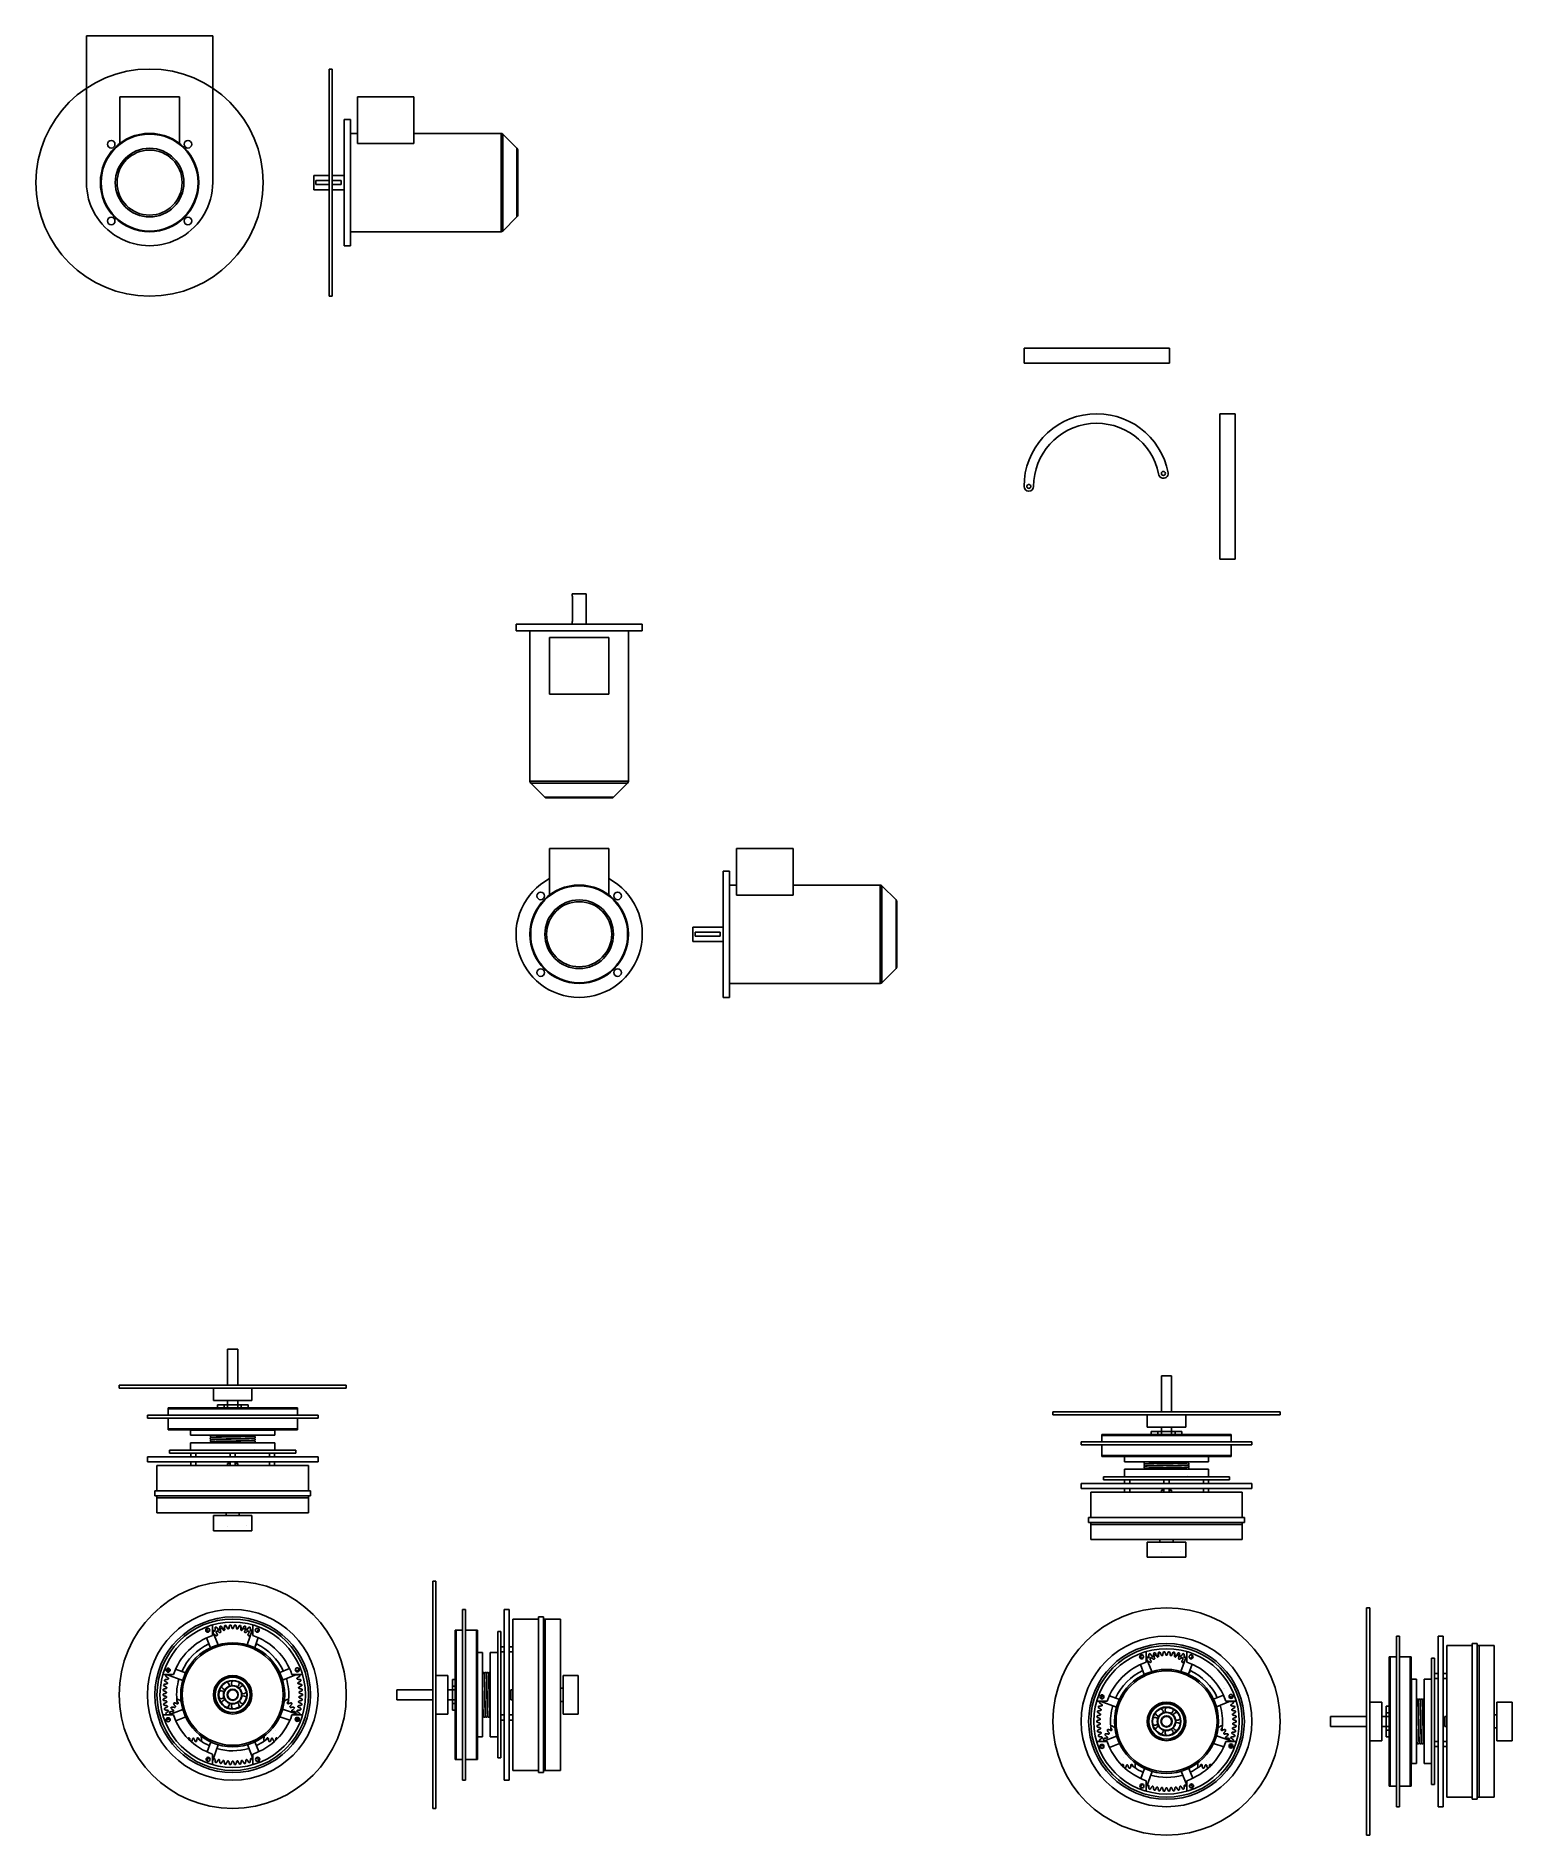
# Model space of a CAD drawing. Extents: x -3282 to 4846, y -1718 to 1845.
# Drawn here: x -3282 to -359, y -1718 to 1845 of the extents above; entities that cross this region are included whole.
import ezdxf

# ---------------------------------------------------------------- set-up
doc = ezdxf.new("R2010")
doc.units = 0
doc.layers.get('0').update_dxf_attribs({"linetype": 'CONTINUOUS'})
doc.layers.add('OUTLINE', color=7, linetype='CONTINUOUS')

msp = doc.modelspace()

# ---------------------------------------------------------------- linework, layer by layer
at = {"color": 1}
for p, q in [((-2695.554232, 1779.163397), (-2701.554232, 1779.163397)), ((-2701.554232, 1554.163397), (-2701.554232, 1779.163397)), ((-2695.554232, 1779.163397), (-2695.554232, 1329.163397)), ((-3115.975623, 1631.785881), (-3115.975623, 1724.163397)), ((-3115.975623, 1724.163397), (-2997.975623, 1724.163397)), ((-2997.975623, 1724.163397), (-2997.975623, 1631.785881)), ((-2645.450819, 1631.785881), (-2645.450819, 1724.163397)), ((-2645.450819, 1724.163397), (-2533.450819, 1724.163397)), ((-2533.450819, 1631.785881), (-2533.450819, 1724.163397)), ((-2658.975623, 1679.163397), (-2671.975623, 1679.163397)), ((-2671.975623, 1465.775049), (-2671.975623, 1679.163397)), ((-2658.975623, 1679.163397), (-2658.975623, 1429.163397)), ((-2645.450819, 1651.663397), (-2658.975623, 1651.663397)), ((-2361.046691, 1651.663397), (-2533.450819, 1651.663397)), ((-2361.046691, 1651.663397), (-2361.046691, 1456.663397)), ((-2357.511157, 1650.198931), (-2357.511157, 1458.127863)), ((-2357.511157, 1650.198931), (-2329.440089, 1622.127863)), ((-2533.450819, 1631.785881), (-2645.450819, 1631.785881)), ((-2329.440089, 1622.127863), (-2329.440089, 1486.198931)), ((-2327.975623, 1618.592329), (-2327.975623, 1489.734465)), ((-2731.975623, 1568.163397), (-2701.554232, 1568.163397)), ((-2731.975623, 1540.163397), (-2731.975623, 1568.163397)), ((-2695.554232, 1568.163397), (-2671.975623, 1568.163397)), ((-2731.975623, 1540.163397), (-2701.554232, 1540.163397)), ((-2727.546732, 1550.163397), (-2727.546732, 1558.163397)), ((-2727.546732, 1558.163397), (-2701.554232, 1558.163397)), ((-2727.546732, 1550.163397), (-2701.554232, 1550.163397)), ((-2701.554232, 1329.163397), (-2701.554232, 1554.163397)), ((-2695.554232, 1558.163397), (-2677.546732, 1558.163397)), ((-2695.554232, 1550.163397), (-2677.546732, 1550.163397)), ((-2695.554232, 1540.163397), (-2671.975623, 1540.163397)), ((-2677.546732, 1558.163397), (-2677.546732, 1550.163397)), ((-2671.975623, 1429.163397), (-2671.975623, 1465.775049)), ((-2357.511157, 1458.127863), (-2329.440089, 1486.198931)), ((-2658.975623, 1429.163397), (-2671.975623, 1429.163397)), ((-2361.046691, 1456.663397), (-2658.975623, 1456.663397)), ((-2695.554232, 1329.163397), (-2701.554232, 1329.163397)), ((-1325.307395, 1196.47375), (-1325.307395, 1226.47375)), ((-1325.307395, 1226.47375), (-1181.307395, 1226.47375)), ((-1181.307395, 1226.47375), (-1037.307395, 1226.47375)), ((-1037.307395, 1196.47375), (-1037.307395, 1226.47375)), ((-1037.307395, 1196.47375), (-1325.307395, 1196.47375)), ((-937.307395, 808.47375), (-937.307395, 1096.47375)), ((-907.307395, 1096.47375), (-937.307395, 1096.47375)), ((-907.307395, 1096.47375), (-907.307395, 808.47375)), ((-907.307395, 808.47375), (-937.307395, 808.47375)), ((-2220.258449, 739.584974), (-2192.258449, 739.584974)), ((-2220.258449, 739.584974), (-2220.258449, 735.156083)), ((-2220.258449, 735.156083), (-2219.674857, 735.156083)), ((-2219.674857, 735.156083), (-2219.674857, 685.156083)), ((-2192.258449, 739.584974), (-2192.258449, 679.584974)), ((-2331.258449, 666.584974), (-2331.258449, 679.584974)), ((-2331.258449, 679.584974), (-2081.258449, 679.584974)), ((-2220.258449, 685.156083), (-2220.258449, 679.584974)), ((-2219.674857, 685.156083), (-2220.258449, 685.156083)), ((-2081.258449, 666.584974), (-2081.258449, 679.584974)), ((-2117.870102, 666.584974), (-2331.258449, 666.584974)), ((-2303.758449, 368.656042), (-2303.758449, 666.584974)), ((-2265.258449, 653.060169), (-2147.258449, 653.060169)), ((-2265.258449, 653.060169), (-2265.258449, 541.060169)), ((-2147.258449, 653.060169), (-2147.258449, 541.060169)), ((-2081.258449, 666.584974), (-2117.870102, 666.584974)), ((-2108.758449, 368.656042), (-2108.758449, 666.584974)), ((-2265.258449, 541.060169), (-2147.258449, 541.060169)), ((-2206.258449, 368.656042), (-2303.758449, 368.656042)), ((-2302.293983, 365.120508), (-2274.222916, 337.04944)), ((-2206.258449, 365.120508), (-2302.293983, 365.120508)), ((-2108.758449, 368.656042), (-2206.258449, 368.656042)), ((-2110.222916, 365.120508), (-2206.258449, 365.120508)), ((-2110.222916, 365.120508), (-2138.293983, 337.04944)), ((-2138.293983, 337.04944), (-2274.222916, 337.04944)), ((-2206.258449, 335.584974), (-2270.687382, 335.584974)), ((-2141.829517, 335.584974), (-2206.258449, 335.584974)), ((-2265.258449, 143.207458), (-2265.258449, 235.584974)), ((-2265.258449, 235.584974), (-2147.258449, 235.584974)), ((-2147.258449, 235.584974), (-2147.258449, 143.207458)), ((-1894.733645, 143.207458), (-1894.733645, 235.584974)), ((-1894.733645, 235.584974), (-1782.733645, 235.584974)), ((-1782.733645, 143.207458), (-1782.733645, 235.584974)), ((-1908.258449, 190.584974), (-1921.258449, 190.584974)), ((-1921.258449, -22.803374), (-1921.258449, 190.584974)), ((-1908.258449, 190.584974), (-1908.258449, -59.415026)), ((-1894.733645, 163.084974), (-1908.258449, 163.084974)), ((-1782.733645, 143.207458), (-1894.733645, 143.207458)), ((-1610.329517, 163.084974), (-1782.733645, 163.084974)), ((-1610.329517, 163.084974), (-1610.329517, -31.915026)), ((-1606.793983, 161.620508), (-1606.793983, -30.45056)), ((-1606.793983, 161.620508), (-1578.722916, 133.54944)), ((-1578.722916, 133.54944), (-1578.722916, -2.379492)), ((-1577.258449, 130.013906), (-1577.258449, 1.156042)), ((-1981.258449, 79.584974), (-1921.258449, 79.584974)), ((-1981.258449, 51.584974), (-1981.258449, 79.584974)), ((-1981.258449, 51.584974), (-1921.258449, 51.584974)), ((-1976.829559, 61.584974), (-1976.829559, 69.584974)), ((-1976.829559, 69.584974), (-1926.829559, 69.584974)), ((-1976.829559, 61.584974), (-1926.829559, 61.584974)), ((-1926.829559, 69.584974), (-1926.829559, 61.584974)), ((-1921.258449, -59.415026), (-1921.258449, -22.803374)), ((-1610.329517, -31.915026), (-1908.258449, -31.915026)), ((-1606.793983, -30.45056), (-1578.722916, -2.379492)), ((-1908.258449, -59.415026), (-1921.258449, -59.415026)), ((-1053.093608, -809.059212), (-1053.093608, -880.38756)), ((-1053.093608, -809.059212), (-1043.093608, -809.059212)), ((-1043.093608, -809.059212), (-1033.093608, -809.059212)), ((-1033.093608, -809.059212), (-1033.093608, -880.38756)), ((-2930.545513, -833.644681), (-2930.545513, -857.644681)), ((-2854.245513, -833.644681), (-2854.245513, -857.644681)), ((-2854.245513, -857.644681), (-2930.545513, -857.644681)), ((-1268.093608, -880.38756), (-818.093608, -880.38756)), ((-1268.093608, -880.38756), (-1268.093608, -886.38756)), ((-818.093608, -886.38756), (-1268.093608, -886.38756)), ((-1081.243608, -886.38756), (-1081.243608, -910.38756)), ((-1004.943608, -886.38756), (-1004.943608, -910.38756)), ((-818.093608, -880.38756), (-818.093608, -886.38756)), ((-1171.108494, -926.876684), (-1171.108494, -924.876684)), ((-1171.108494, -924.876684), (-915.078723, -924.876684)), ((-1004.943608, -910.38756), (-1081.243608, -910.38756)), ((-1073.411012, -919.059212), (-1060.142813, -919.059212)), ((-1073.411012, -924.876684), (-1073.411012, -919.059212)), ((-1053.093608, -919.059212), (-1060.142813, -919.059212)), ((-1060.142813, -924.876684), (-1060.142813, -919.059212)), ((-1053.093608, -910.38756), (-1053.093608, -919.059212)), ((-1053.093608, -919.059212), (-1033.093608, -919.059212)), ((-1053.093608, -924.876684), (-1053.093608, -919.059212)), ((-1033.093608, -910.38756), (-1033.093608, -919.059212)), ((-1026.044403, -919.059212), (-1033.093608, -919.059212)), ((-1033.093608, -924.876684), (-1033.093608, -919.059212)), ((-1026.044403, -919.059212), (-1012.776205, -919.059212)), ((-1026.044403, -924.876684), (-1026.044403, -919.059212)), ((-1012.776205, -924.876684), (-1012.776205, -919.059212)), ((-915.078723, -926.876684), (-915.078723, -924.876684)), ((-1212.093608, -939.356062), (-1212.093608, -945.356062)), ((-1212.093608, -939.356062), (-874.093608, -939.356062)), ((-958.593608, -945.356062), (-1212.093608, -945.356062)), ((-1043.093608, -926.876684), (-1171.108494, -926.876684)), ((-1171.108493, -926.876684), (-915.078723, -926.876684)), ((-1171.108493, -939.356062), (-1171.108493, -926.876684)), ((-1171.108493, -966.876684), (-1171.108493, -945.356062)), ((-915.078723, -926.876684), (-1043.093608, -926.876684)), ((-874.093608, -945.356062), (-958.593608, -945.356062)), ((-915.078723, -939.356062), (-915.078723, -926.876684)), ((-915.078723, -966.876684), (-915.078723, -945.356062)), ((-874.093608, -939.356062), (-874.093608, -945.356062)), ((-2975.337799, -962.316333), (-2975.337799, -969.12767)), ((-2975.337799, -979.12767), (-2975.337799, -986.316333)), ((-2965.337799, -962.316333), (-2965.337799, -969.12767)), ((-2965.337799, -979.12767), (-2965.337799, -986.316333)), ((-2897.395513, -962.316333), (-2897.395513, -969.12767)), ((-2897.395513, -979.12767), (-2897.395513, -986.316333)), ((-2887.395513, -962.316333), (-2887.395513, -969.12767)), ((-2887.395513, -979.12767), (-2887.395513, -986.316333)), ((-2819.453227, -962.316333), (-2819.453227, -969.12767)), ((-2819.453227, -979.12767), (-2819.453227, -986.316333)), ((-2809.453227, -962.316333), (-2809.453227, -969.12767)), ((-2809.453227, -979.12767), (-2809.453227, -986.316333)), ((-1171.108494, -968.876684), (-1171.108494, -966.876684)), ((-1171.108494, -966.876684), (-915.078723, -966.876684)), ((-1043.093608, -968.876684), (-1171.108494, -968.876684)), ((-915.078723, -966.876684), (-1171.108493, -966.876684)), ((-1126.48662, -968.966675), (-959.700597, -968.966675)), ((-1126.48662, -968.966675), (-1126.48662, -978.966675)), ((-959.700597, -978.966675), (-1126.48662, -978.966675)), ((-1126.48662, -1009.059212), (-1126.48662, -994.059212)), ((-1126.48662, -994.059212), (-1043.093608, -994.059212)), ((-1087.419978, -981.238632), (-1087.410227, -981.040147)), ((-1087.410227, -981.437117), (-1087.419978, -981.238632)), ((-1087.419978, -985.524346), (-1087.410227, -985.325861)), ((-1087.410227, -985.722831), (-1087.419978, -985.524346)), ((-1087.419978, -989.81006), (-1087.410227, -989.611576)), ((-1087.410227, -990.008545), (-1087.419978, -989.81006)), ((-1087.418182, -994.059212), (-1087.410227, -993.89729)), ((-1087.410227, -981.040147), (-1087.381068, -980.843574)), ((-1087.381068, -981.63369), (-1087.410227, -981.437117)), ((-1087.410227, -985.325861), (-1087.381068, -985.129288)), ((-1087.381068, -985.919404), (-1087.410227, -985.722831)), ((-1087.410227, -989.611576), (-1087.381068, -989.415003)), ((-1087.381068, -990.205118), (-1087.410227, -990.008545)), ((-1087.410227, -993.89729), (-1087.381068, -993.700717)), ((-1087.381068, -980.843574), (-1087.332782, -980.650805)), ((-1087.332782, -981.826458), (-1087.381068, -981.63369)), ((-1087.381068, -985.129288), (-1087.332782, -984.93652)), ((-1087.332782, -986.112173), (-1087.381068, -985.919404)), ((-1087.381068, -989.415003), (-1087.332782, -989.222234)), ((-1087.332782, -990.397887), (-1087.381068, -990.205118)), ((-1087.381068, -993.700717), (-1087.332782, -993.507948)), ((-1087.332782, -980.650805), (-1087.265834, -980.463698)), ((-1087.265834, -982.013566), (-1087.332782, -981.826458)), ((-1087.332782, -984.93652), (-1087.265834, -984.749412)), ((-1087.265834, -986.29928), (-1087.332782, -986.112173)), ((-1087.332782, -989.222234), (-1087.265834, -989.035127)), ((-1087.265834, -990.584994), (-1087.332782, -990.397887)), ((-1087.332782, -993.507948), (-1087.265834, -993.320841)), ((-1087.265834, -980.463698), (-1087.180869, -980.284053)), ((-1087.180869, -982.19321), (-1087.265834, -982.013566)), ((-1087.265834, -984.749412), (-1087.180869, -984.569768)), ((-1087.180869, -986.478925), (-1087.265834, -986.29928)), ((-1087.265834, -989.035127), (-1087.180869, -988.855482)), ((-1087.180869, -990.764639), (-1087.265834, -990.584994)), ((-1087.265834, -993.320841), (-1087.180869, -993.141196)), ((-1087.180869, -980.284053), (-1087.078704, -980.113602)), ((-1087.078704, -982.363662), (-1087.180869, -982.19321)), ((-1087.180869, -984.569768), (-1087.078704, -984.399316)), ((-1087.078704, -986.649376), (-1087.180869, -986.478925)), ((-1087.180869, -988.855482), (-1087.078704, -988.685031)), ((-1087.078704, -990.93509), (-1087.180869, -990.764639)), ((-1087.180869, -993.141196), (-1087.078704, -992.970745)), ((-1087.078704, -980.113602), (-1086.960324, -979.953985)), ((-1086.960324, -982.523278), (-1087.078704, -982.363662)), ((-1087.078704, -984.399316), (-1086.960324, -984.2397)), ((-1086.960324, -986.808993), (-1087.078704, -986.649376)), ((-1087.078704, -988.685031), (-1086.960324, -988.525414)), ((-1086.960324, -991.094707), (-1087.078704, -990.93509)), ((-1087.078704, -992.970745), (-1086.960324, -992.811128)), ((-1086.960324, -979.953985), (-1086.826869, -979.806741)), ((-1086.826869, -982.670523), (-1086.960324, -982.523278)), ((-1086.960324, -984.2397), (-1086.826869, -984.092455)), ((-1086.826869, -986.956237), (-1086.960324, -986.808993)), ((-1086.960324, -988.525414), (-1086.826869, -988.378169)), ((-1086.826869, -991.241952), (-1086.960324, -991.094707)), ((-1086.960324, -992.811128), (-1086.826869, -992.663884)), ((-1086.826869, -979.806741), (-1086.679624, -979.673286)), ((-1086.679624, -982.803978), (-1086.826869, -982.670523)), ((-1086.826869, -984.092455), (-1086.679624, -983.959)), ((-1086.679624, -987.089692), (-1086.826869, -986.956237)), ((-1086.826869, -988.378169), (-1086.679624, -988.244714)), ((-1086.679624, -991.375407), (-1086.826869, -991.241952)), ((-1086.826869, -992.663884), (-1086.679624, -992.530429)), ((-1086.679624, -979.673286), (-1086.520008, -979.554906)), ((-1086.520008, -982.922358), (-1086.679624, -982.803978)), ((-1086.679624, -983.959), (-1086.520008, -983.84062)), ((-1086.520008, -987.208072), (-1086.679624, -987.089692)), ((-1086.679624, -988.244714), (-1086.520008, -988.126334)), ((-1086.520008, -991.493786), (-1086.679624, -991.375407)), ((-1086.679624, -992.530429), (-1086.520008, -992.412049)), ((-1086.520008, -979.554906), (-1086.349556, -979.452741)), ((-1086.349556, -983.024522), (-1086.520008, -982.922358)), ((-1086.520008, -983.84062), (-1086.349556, -983.738456)), ((-1086.349556, -987.310237), (-1086.520008, -987.208072)), ((-1086.520008, -988.126334), (-1086.349556, -988.02417)), ((-1086.349556, -991.595951), (-1086.520008, -991.493786)), ((-1086.520008, -992.412049), (-1086.349556, -992.309884)), ((-1086.349556, -979.452741), (-1086.169912, -979.367776)), ((-1086.169912, -983.109488), (-1086.349556, -983.024522)), ((-1086.349556, -983.738456), (-1086.169912, -983.65349)), ((-1086.169912, -987.395202), (-1086.349556, -987.310237)), ((-1086.349556, -988.02417), (-1086.169912, -987.939204)), ((-1086.169912, -991.680917), (-1086.349556, -991.595951)), ((-1086.349556, -992.309884), (-1086.169912, -992.224919)), ((-1086.169912, -979.367776), (-1086.037122, -979.314204)), ((-1086.037122, -983.163059), (-1086.169912, -983.109488)), ((-1086.169912, -983.65349), (-1086.037122, -983.599919)), ((-1086.037122, -987.448774), (-1086.169912, -987.395202)), ((-1086.169912, -987.939204), (-1086.037122, -987.885633)), ((-1086.037122, -991.734488), (-1086.169912, -991.680917)), ((-1086.169912, -992.224919), (-1086.037122, -992.171347)), ((-1086.037122, -979.314204), (-1085.850591, -979.247256)), ((-1085.850591, -983.230007), (-1086.037122, -983.163059)), ((-1086.037122, -983.599919), (-1085.850591, -983.532971)), ((-1085.850591, -987.515722), (-1086.037122, -987.448774)), ((-1086.037122, -987.885633), (-1085.850591, -987.818685)), ((-1085.850591, -991.801436), (-1086.037122, -991.734488)), ((-1086.037122, -992.171347), (-1085.850591, -992.104399)), ((-1085.850591, -979.247256), (-1085.658417, -979.19897)), ((-1085.658417, -983.278294), (-1085.850591, -983.230007)), ((-1085.850591, -983.532971), (-1085.658417, -983.484685)), ((-1085.658417, -987.564008), (-1085.850591, -987.515722)), ((-1085.850591, -987.818685), (-1085.658417, -987.770399)), ((-1085.658417, -991.849722), (-1085.850591, -991.801436)), ((-1085.850591, -992.104399), (-1085.658417, -992.056113)), ((-1085.658417, -979.19897), (-1085.46245, -979.169811)), ((-1085.46245, -983.307452), (-1085.658417, -983.278294)), ((-1085.658417, -983.484685), (-1085.46245, -983.455526)), ((-1085.46245, -987.593167), (-1085.658417, -987.564008)), ((-1085.658417, -987.770399), (-1085.46245, -987.74124)), ((-1085.46245, -991.878881), (-1085.658417, -991.849722)), ((-1085.658417, -992.056113), (-1085.46245, -992.026954)), ((-1085.46245, -979.169811), (-1085.070219, -979.11624)), ((-1085.070219, -983.361024), (-1085.46245, -983.307452)), ((-1085.46245, -983.455526), (-1085.070219, -983.401954)), ((-1085.070219, -987.646738), (-1085.46245, -987.593167)), ((-1085.46245, -987.74124), (-1085.070219, -987.687669)), ((-1085.070219, -991.932452), (-1085.46245, -991.878881)), ((-1085.46245, -992.026954), (-1085.070219, -991.973383)), ((-1085.070219, -979.11624), (-1084.419188, -979.062669)), ((-1085.070219, -983.401954), (-1084.419188, -983.348383)), ((-1084.821514, -983.381489), (-1085.070219, -983.361024)), ((-1085.070219, -987.687669), (-1084.419188, -987.634097)), ((-1084.821514, -987.667203), (-1085.070219, -987.646738)), ((-1085.070219, -991.973383), (-1084.419188, -991.919811)), ((-1084.821514, -991.952918), (-1085.070219, -991.932452)), ((-1085.066704, -983.20031), (-1084.678137, -983.146738)), ((-1085.066704, -987.486024), (-1084.678137, -987.432452)), ((-1085.066704, -991.771738), (-1084.678137, -991.718167)), ((-1084.678137, -983.146738), (-1084.033187, -983.093167)), ((-1084.678137, -987.432452), (-1084.033187, -987.378881)), ((-1084.678137, -991.718167), (-1084.033187, -991.664595)), ((-1084.419188, -979.062669), (-1083.513372, -979.009097)), ((-1084.419188, -983.348383), (-1083.513372, -983.294811)), ((-1084.419188, -987.634097), (-1083.513372, -987.580526)), ((-1084.419188, -991.919811), (-1083.513372, -991.86624)), ((-1084.033187, -983.093167), (-1083.135831, -983.039595)), ((-1084.033187, -987.378881), (-1083.135831, -987.32531)), ((-1084.033187, -991.664595), (-1083.135831, -991.611024)), ((-1083.513372, -979.009097), (-1083.324602, -978.999346)), ((-1083.513372, -983.294811), (-1083.324602, -983.28506)), ((-1083.513372, -987.580526), (-1083.324602, -987.570775)), ((-1083.513372, -991.86624), (-1083.324602, -991.856489)), ((-1083.324602, -978.999346), (-1082.623485, -978.966675)), ((-1083.324602, -983.049346), (-1082.174978, -982.995775)), ((-1083.324602, -983.28506), (-1082.174978, -983.231489)), ((-1083.324602, -987.33506), (-1082.174978, -987.281489)), ((-1083.324602, -987.570775), (-1082.174978, -987.517203)), ((-1083.324602, -991.620775), (-1082.174978, -991.567203)), ((-1082.174978, -982.995775), (-1080.784405, -982.942203)), ((-1082.174978, -983.231489), (-1080.784405, -983.177918)), ((-1082.174978, -987.281489), (-1080.784405, -987.227918)), ((-1082.174978, -987.517203), (-1080.784405, -987.463632)), ((-1082.174978, -991.567203), (-1080.784405, -991.513632)), ((-1082.174978, -991.802918), (-1080.784405, -991.749346)), ((-1080.784405, -982.942203), (-1079.161455, -982.888632)), ((-1080.784405, -983.177918), (-1079.161455, -983.124346)), ((-1080.784405, -987.227918), (-1079.161455, -987.174346)), ((-1080.784405, -987.463632), (-1079.161455, -987.41006)), ((-1080.784405, -991.513632), (-1079.161455, -991.46006)), ((-1080.784405, -991.749346), (-1079.161455, -991.695775)), ((-1079.161455, -982.888632), (-1077.316135, -982.83506)), ((-1079.161455, -983.124346), (-1077.316135, -983.070775)), ((-1079.161455, -987.174346), (-1077.316135, -987.120775)), ((-1079.161455, -987.41006), (-1077.316135, -987.356489)), ((-1079.161455, -991.46006), (-1077.316135, -991.406489)), ((-1079.161455, -991.695775), (-1077.316135, -991.642203)), ((-1077.316135, -982.83506), (-1075.259822, -982.781489)), ((-1077.316135, -983.070775), (-1075.259822, -983.017203)), ((-1077.316135, -987.120775), (-1075.259822, -987.067203)), ((-1077.316135, -987.356489), (-1075.259822, -987.302918)), ((-1077.316135, -991.406489), (-1075.259822, -991.352918)), ((-1077.316135, -991.642203), (-1075.259822, -991.588632)), ((-1075.259822, -982.781489), (-1073.005194, -982.727918)), ((-1075.259822, -983.017203), (-1073.005194, -982.963632)), ((-1075.259822, -987.067203), (-1073.005194, -987.013632)), ((-1075.259822, -987.302918), (-1073.005194, -987.249346)), ((-1075.259822, -991.352918), (-1073.005194, -991.299346)), ((-1075.259822, -991.588632), (-1073.005194, -991.53506)), ((-1073.411012, -968.966675), (-1073.411012, -968.876684)), ((-1073.411012, -982.973274), (-1073.411012, -982.73756)), ((-1073.411012, -987.011832), (-1073.411012, -987.010159)), ((-1073.411012, -987.258989), (-1073.411012, -987.023274)), ((-1073.411012, -991.545743), (-1073.411012, -991.308989)), ((-1073.005194, -982.727918), (-1070.56615, -982.674346)), ((-1073.005194, -982.963632), (-1070.56615, -982.91006)), ((-1073.005194, -987.013632), (-1070.56615, -986.96006)), ((-1073.005194, -987.249346), (-1070.56615, -987.195775)), ((-1073.005194, -991.299346), (-1070.56615, -991.245775)), ((-1073.005194, -991.53506), (-1070.56615, -991.481489)), ((-1070.56615, -982.674346), (-1067.957729, -982.620775)), ((-1070.56615, -982.91006), (-1067.957729, -982.856489)), ((-1070.56615, -986.96006), (-1067.957729, -986.906489)), ((-1070.56615, -987.195775), (-1067.957729, -987.142203)), ((-1070.56615, -991.245775), (-1067.957729, -991.192203)), ((-1070.56615, -991.481489), (-1067.957729, -991.427918)), ((-1067.957729, -982.620775), (-1065.196013, -982.567203)), ((-1067.957729, -982.856489), (-1065.196013, -982.802918)), ((-1067.957729, -986.906489), (-1065.196013, -986.852918)), ((-1067.957729, -987.142203), (-1065.196013, -987.088632)), ((-1067.957729, -991.192203), (-1065.196013, -991.138632)), ((-1067.957729, -991.427918), (-1065.196013, -991.374346)), ((-1065.196013, -982.567203), (-1062.298028, -982.513632)), ((-1065.196013, -982.802918), (-1062.298028, -982.749346)), ((-1065.196013, -986.852918), (-1062.298028, -986.799346)), ((-1065.196013, -987.088632), (-1062.298028, -987.03506)), ((-1065.196013, -991.138632), (-1062.298028, -991.08506)), ((-1065.196013, -991.374346), (-1062.298028, -991.320775)), ((-1062.298028, -982.513632), (-1059.281642, -982.46006)), ((-1062.298028, -982.749346), (-1059.281642, -982.695775)), ((-1062.298028, -986.799346), (-1059.281642, -986.745775)), ((-1062.298028, -987.03506), (-1059.281642, -986.981489)), ((-1062.298028, -991.08506), (-1059.281642, -991.031489)), ((-1062.298028, -991.320775), (-1059.281642, -991.267203)), ((-1060.142813, -968.966675), (-1060.142813, -968.876684)), ((-1060.142813, -982.711069), (-1060.142813, -982.475355)), ((-1060.142813, -986.996784), (-1060.142813, -986.761069)), ((-1060.142813, -991.282498), (-1060.142813, -991.046784)), ((-1059.281642, -982.46006), (-1056.16545, -982.406489)), ((-1059.281642, -982.695775), (-1056.16545, -982.642203)), ((-1059.281642, -986.745775), (-1056.16545, -986.692203)), ((-1059.281642, -986.981489), (-1056.16545, -986.927918)), ((-1059.281642, -991.031489), (-1056.16545, -990.977918)), ((-1059.281642, -991.267203), (-1056.16545, -991.213632)), ((-1056.16545, -982.406489), (-1052.968667, -982.352918)), ((-1056.16545, -982.642203), (-1052.968667, -982.588632)), ((-1056.16545, -986.692203), (-1052.968667, -986.638632)), ((-1056.16545, -986.927918), (-1052.968667, -986.874346)), ((-1056.16545, -990.977918), (-1052.968667, -990.924346)), ((-1056.16545, -991.213632), (-1052.968667, -991.16006)), ((-1053.093608, -968.966675), (-1053.093608, -968.876684)), ((-1053.093608, -982.59106), (-1053.093608, -982.355011)), ((-1053.093608, -986.876774), (-1053.093608, -986.640726)), ((-1053.093608, -991.162489), (-1053.093608, -990.92644)), ((-1052.968667, -982.352918), (-1049.711, -982.299346)), ((-1052.968667, -982.588632), (-1049.711, -982.53506)), ((-1052.968667, -986.638632), (-1049.711, -986.58506)), ((-1052.968667, -986.874346), (-1049.711, -986.820775)), ((-1052.968667, -990.924346), (-1049.711, -990.870775)), ((-1052.968667, -991.16006), (-1049.711, -991.106489)), ((-1049.711, -982.299346), (-1046.412535, -982.245775)), ((-1049.711, -982.53506), (-1046.412535, -982.481489)), ((-1049.711, -986.58506), (-1046.412535, -986.531489)), ((-1049.711, -986.820775), (-1046.412535, -986.767203)), ((-1049.711, -990.870775), (-1046.412535, -990.817203)), ((-1049.711, -991.106489), (-1046.412535, -991.052918)), ((-1046.412535, -982.245775), (-1043.093608, -982.192203)), ((-1046.412535, -982.481489), (-1043.093608, -982.427918)), ((-1046.412535, -986.531489), (-1043.093608, -986.477918)), ((-1046.412535, -986.767203), (-1043.093608, -986.713632)), ((-1046.412535, -990.817203), (-1043.093608, -990.763632)), ((-1046.412535, -991.052918), (-1043.093608, -990.999346)), ((-915.078723, -968.876684), (-1043.093608, -968.876684)), ((-1043.093608, -982.192203), (-1039.774681, -982.138632)), ((-1043.093608, -982.427918), (-1039.774681, -982.374346)), ((-1043.093608, -986.477918), (-1039.774681, -986.424346)), ((-1043.093608, -986.713632), (-1039.774681, -986.66006)), ((-1043.093608, -990.763632), (-1039.774681, -990.71006)), ((-1043.093608, -990.999346), (-1039.774681, -990.945775)), ((-1043.093608, -994.059212), (-959.700597, -994.059212)), ((-1039.774681, -982.138632), (-1036.476216, -982.08506)), ((-1039.774681, -982.374346), (-1036.476216, -982.320775)), ((-1039.774681, -986.424346), (-1036.476216, -986.370775)), ((-1039.774681, -986.66006), (-1036.476216, -986.606489)), ((-1039.774681, -990.71006), (-1036.476216, -990.656489)), ((-1039.774681, -990.945775), (-1036.476216, -990.892203)), ((-1036.476216, -982.08506), (-1033.218549, -982.031489)), ((-1036.476216, -982.320775), (-1033.218549, -982.267203)), ((-1036.476216, -986.370775), (-1033.218549, -986.317203)), ((-1036.476216, -986.606489), (-1033.218549, -986.552918)), ((-1036.476216, -990.656489), (-1033.218549, -990.602918)), ((-1036.476216, -990.892203), (-1033.218549, -990.838632)), ((-1033.218549, -982.031489), (-1030.021766, -981.977918)), ((-1033.218549, -982.267203), (-1030.021766, -982.213632)), ((-1033.218549, -986.317203), (-1030.021766, -986.263632)), ((-1033.218549, -986.552918), (-1030.021766, -986.499346)), ((-1033.218549, -990.602918), (-1030.021766, -990.549346)), ((-1033.218549, -990.838632), (-1030.021766, -990.78506)), ((-1033.093608, -968.966675), (-1033.093608, -968.876684)), ((-1033.093608, -982.26511), (-1033.093608, -982.029061)), ((-1033.093608, -986.550824), (-1033.093608, -986.314775)), ((-1033.093608, -990.836538), (-1033.093608, -990.600489)), ((-1030.021766, -981.977918), (-1026.905575, -981.924346)), ((-1030.021766, -982.213632), (-1026.905575, -982.16006)), ((-1030.021766, -986.263632), (-1026.905575, -986.21006)), ((-1030.021766, -986.499346), (-1026.905575, -986.445775)), ((-1030.021766, -990.549346), (-1026.905575, -990.495775)), ((-1030.021766, -990.78506), (-1026.905575, -990.731489)), ((-1026.905575, -981.924346), (-1023.889188, -981.870775)), ((-1026.905575, -982.16006), (-1023.889188, -982.106489)), ((-1026.905575, -986.21006), (-1023.889188, -986.156489)), ((-1026.905575, -986.445775), (-1023.889188, -986.392203)), ((-1026.905575, -990.495775), (-1023.889188, -990.442203)), ((-1026.905575, -990.731489), (-1023.889188, -990.677918)), ((-1026.044403, -968.966675), (-1026.044403, -968.876684)), ((-1026.044403, -982.144766), (-1026.044403, -981.909052)), ((-1026.044403, -986.43048), (-1026.044403, -986.194766)), ((-1026.044403, -990.716195), (-1026.044403, -990.48048)), ((-1023.889188, -981.870775), (-1020.991203, -981.817203)), ((-1023.889188, -982.106489), (-1020.991203, -982.052918)), ((-1023.889188, -986.156489), (-1020.991203, -986.102918)), ((-1023.889188, -986.392203), (-1020.991203, -986.338632)), ((-1023.889188, -990.442203), (-1020.991203, -990.388632)), ((-1023.889188, -990.677918), (-1020.991203, -990.624346)), ((-1020.991203, -981.817203), (-1018.229487, -981.763632)), ((-1020.991203, -982.052918), (-1018.229487, -981.999346)), ((-1020.991203, -986.102918), (-1018.229487, -986.049346)), ((-1020.991203, -986.338632), (-1018.229487, -986.28506)), ((-1020.991203, -990.388632), (-1018.229487, -990.33506)), ((-1020.991203, -990.624346), (-1018.229487, -990.570775)), ((-1018.229487, -981.763632), (-1015.621066, -981.71006)), ((-1018.229487, -981.999346), (-1015.621066, -981.945775)), ((-1018.229487, -986.049346), (-1015.621066, -985.995775)), ((-1018.229487, -986.28506), (-1015.621066, -986.231489)), ((-1018.229487, -990.33506), (-1015.621066, -990.281489)), ((-1018.229487, -990.570775), (-1015.621066, -990.517203)), ((-1015.621066, -981.71006), (-1013.182023, -981.656489)), ((-1015.621066, -981.945775), (-1013.182023, -981.892203)), ((-1015.621066, -985.995775), (-1013.182023, -985.942203)), ((-1015.621066, -986.231489), (-1013.182023, -986.177918)), ((-1015.621066, -990.281489), (-1013.182023, -990.227918)), ((-1015.621066, -990.517203), (-1013.182023, -990.463632)), ((-1013.182023, -981.656489), (-1010.927394, -981.602918)), ((-1013.182023, -981.892203), (-1010.927394, -981.838632)), ((-1013.182023, -985.942203), (-1010.927394, -985.888632)), ((-1013.182023, -986.177918), (-1010.927394, -986.124346)), ((-1013.182023, -990.227918), (-1010.927394, -990.174346)), ((-1013.182023, -990.463632), (-1010.927394, -990.41006)), ((-1012.776205, -968.966675), (-1012.776205, -968.876684)), ((-1012.776205, -981.882561), (-1012.776205, -981.646847)), ((-1012.776205, -986.168275), (-1012.776205, -985.932561)), ((-1012.776205, -990.453989), (-1012.776205, -990.217235)), ((-1010.927394, -981.602918), (-1008.871081, -981.549346)), ((-1010.927394, -981.838632), (-1008.871081, -981.78506)), ((-1010.927394, -985.888632), (-1008.871081, -985.83506)), ((-1010.927394, -986.124346), (-1008.871081, -986.070775)), ((-1010.927394, -990.174346), (-1008.871081, -990.120775)), ((-1010.927394, -990.41006), (-1008.871081, -990.356489)), ((-1008.871081, -981.549346), (-1007.025761, -981.495775)), ((-1008.871081, -981.78506), (-1007.025761, -981.731489)), ((-1008.871081, -985.83506), (-1007.025761, -985.781489)), ((-1008.871081, -986.070775), (-1007.025761, -986.017203)), ((-1008.871081, -990.120775), (-1007.025761, -990.067203)), ((-1008.871081, -990.356489), (-1007.025761, -990.302918)), ((-1007.025761, -981.495775), (-1005.402812, -981.442203)), ((-1007.025761, -981.731489), (-1005.402812, -981.677918)), ((-1007.025761, -985.781489), (-1005.402812, -985.727918)), ((-1007.025761, -986.017203), (-1005.402812, -985.963632)), ((-1007.025761, -990.067203), (-1005.402812, -990.013632)), ((-1007.025761, -990.302918), (-1005.402812, -990.249346)), ((-1005.402812, -981.442203), (-1004.012238, -981.388632)), ((-1005.402812, -981.677918), (-1004.012238, -981.624346)), ((-1005.402812, -985.727918), (-1004.012238, -985.674346)), ((-1005.402812, -985.963632), (-1004.012238, -985.91006)), ((-1005.402812, -990.013632), (-1004.012238, -989.96006)), ((-1005.402812, -990.249346), (-1004.012238, -990.195775)), ((-1004.012238, -981.388632), (-1002.862615, -981.33506)), ((-1004.012238, -981.624346), (-1002.862615, -981.570775)), ((-1004.012238, -985.674346), (-1002.862615, -985.620775)), ((-1004.012238, -985.91006), (-1002.862615, -985.856489)), ((-1004.012238, -989.96006), (-1002.862615, -989.906489)), ((-1004.012238, -990.195775), (-1002.862615, -990.142203)), ((-1002.97853, -981.576176), (-1002.154029, -981.526954)), ((-1002.97853, -985.861891), (-1002.154029, -985.812669)), ((-1002.97853, -990.147605), (-1002.154029, -990.098383)), ((-1002.862615, -981.33506), (-1002.673845, -981.32531)), ((-1002.862615, -985.620775), (-1002.673845, -985.611024)), ((-1002.862615, -989.906489), (-1002.673845, -989.896738)), ((-1002.673845, -981.32531), (-1001.768028, -981.271738)), ((-1002.673845, -985.611024), (-1001.768028, -985.557452)), ((-1002.673845, -989.896738), (-1001.768028, -989.843167)), ((-1002.154029, -981.526954), (-1001.509079, -981.473383)), ((-1002.154029, -985.812669), (-1001.509079, -985.759097)), ((-1002.154029, -990.098383), (-1001.509079, -990.044811)), ((-1001.768028, -981.271738), (-1001.116997, -981.218167)), ((-1001.768028, -985.557452), (-1001.116997, -985.503881)), ((-1001.768028, -989.843167), (-1001.116997, -989.789595)), ((-1001.695184, -985.849919), (-1001.69205, -985.848607)), ((-1001.695184, -990.135633), (-1001.69205, -990.134321)), ((-1001.509079, -981.473383), (-1001.120512, -981.419811)), ((-1001.509079, -985.759097), (-1001.120512, -985.705526)), ((-1001.509079, -990.044811), (-1001.120512, -989.99124)), ((-1001.116997, -981.259097), (-1001.365702, -981.238632)), ((-1001.116997, -985.544811), (-1001.365702, -985.524346)), ((-1001.116997, -989.830526), (-1001.365702, -989.81006)), ((-1001.116997, -981.218167), (-1000.724766, -981.164595)), ((-1000.724766, -981.312669), (-1001.116997, -981.259097)), ((-1001.116997, -985.503881), (-1000.724766, -985.45031)), ((-1000.724766, -985.598383), (-1001.116997, -985.544811)), ((-1001.116997, -989.789595), (-1000.724766, -989.736024)), ((-1000.724766, -989.884097), (-1001.116997, -989.830526)), ((-1000.999134, -994.059212), (-1000.724766, -994.021738)), ((-1000.724766, -981.164595), (-1000.528799, -981.135436)), ((-1000.528799, -981.341827), (-1000.724766, -981.312669)), ((-1000.724766, -985.45031), (-1000.528799, -985.421151)), ((-1000.528799, -985.627542), (-1000.724766, -985.598383)), ((-1000.724766, -989.736024), (-1000.528799, -989.706865)), ((-1000.528799, -989.913256), (-1000.724766, -989.884097)), ((-1000.724766, -994.021738), (-1000.528799, -993.992579)), ((-1000.528799, -981.135436), (-1000.336625, -981.08715)), ((-1000.336625, -981.390113), (-1000.528799, -981.341827)), ((-1000.528799, -985.421151), (-1000.336625, -985.372865)), ((-1000.336625, -985.675828), (-1000.528799, -985.627542)), ((-1000.528799, -989.706865), (-1000.336625, -989.658579)), ((-1000.336625, -989.961542), (-1000.528799, -989.913256)), ((-1000.528799, -993.992579), (-1000.336625, -993.944293)), ((-1000.336625, -981.08715), (-1000.150094, -981.020202)), ((-1000.150094, -981.457062), (-1000.336625, -981.390113)), ((-1000.336625, -985.372865), (-1000.150094, -985.305917)), ((-1000.150094, -985.742776), (-1000.336625, -985.675828)), ((-1000.336625, -989.658579), (-1000.150094, -989.591631)), ((-1000.150094, -990.02849), (-1000.336625, -989.961542)), ((-1000.336625, -993.944293), (-1000.150094, -993.877345)), ((-1000.150094, -981.020202), (-1000.017304, -980.966631)), ((-1000.017304, -981.510633), (-1000.150094, -981.457062)), ((-1000.150094, -985.305917), (-1000.017304, -985.252345)), ((-1000.017304, -985.796347), (-1000.150094, -985.742776)), ((-1000.150094, -989.591631), (-1000.017304, -989.538059)), ((-1000.017304, -990.082062), (-1000.150094, -990.02849)), ((-1000.150094, -993.877345), (-1000.017304, -993.823774)), ((-999.83766, -981.595598), (-1000.017304, -981.510633)), ((-1000.017304, -985.252345), (-999.83766, -985.16738)), ((-999.83766, -985.881313), (-1000.017304, -985.796347)), ((-1000.017304, -989.538059), (-999.83766, -989.453094)), ((-999.83766, -990.167027), (-1000.017304, -990.082062)), ((-1000.017304, -993.823774), (-999.83766, -993.738808)), ((-999.667209, -981.697763), (-999.83766, -981.595598)), ((-999.83766, -985.16738), (-999.667209, -985.065215)), ((-999.667209, -985.983477), (-999.83766, -985.881313)), ((-999.83766, -989.453094), (-999.667209, -989.350929)), ((-999.667209, -990.269192), (-999.83766, -990.167027)), ((-999.83766, -993.738808), (-999.667209, -993.636644)), ((-999.507592, -981.816143), (-999.667209, -981.697763)), ((-999.667209, -985.065215), (-999.507592, -984.946835)), ((-999.507592, -986.101857), (-999.667209, -985.983477)), ((-999.667209, -989.350929), (-999.507592, -989.232549)), ((-999.507592, -990.387571), (-999.667209, -990.269192)), ((-999.667209, -993.636644), (-999.507592, -993.518264)), ((-999.360347, -981.949598), (-999.507592, -981.816143)), ((-999.507592, -984.946835), (-999.360347, -984.81338)), ((-999.360347, -986.235312), (-999.507592, -986.101857)), ((-999.507592, -989.232549), (-999.360347, -989.099095)), ((-999.360347, -990.521026), (-999.507592, -990.387571)), ((-999.507592, -993.518264), (-999.360347, -993.384809)), ((-999.226892, -982.096843), (-999.360347, -981.949598)), ((-999.360347, -984.81338), (-999.226892, -984.666135)), ((-999.226892, -986.382557), (-999.360347, -986.235312)), ((-999.360347, -989.099095), (-999.226892, -988.95185)), ((-999.226892, -990.668271), (-999.360347, -990.521026)), ((-999.360347, -993.384809), (-999.226892, -993.237564)), ((-999.108512, -982.256459), (-999.226892, -982.096843)), ((-999.226892, -984.666135), (-999.108512, -984.506519)), ((-999.108512, -986.542174), (-999.226892, -986.382557)), ((-999.226892, -988.95185), (-999.108512, -988.792233)), ((-999.108512, -990.827888), (-999.226892, -990.668271)), ((-999.226892, -993.237564), (-999.108512, -993.077947)), ((-999.006348, -982.426911), (-999.108512, -982.256459)), ((-999.108512, -984.506519), (-999.006348, -984.336067)), ((-999.006348, -986.712625), (-999.108512, -986.542174)), ((-999.108512, -988.792233), (-999.006348, -988.621782)), ((-999.006348, -990.998339), (-999.108512, -990.827888)), ((-999.108512, -993.077947), (-999.006348, -992.907496)), ((-998.921382, -982.606555), (-999.006348, -982.426911)), ((-999.006348, -984.336067), (-998.921382, -984.156423)), ((-998.921382, -986.892269), (-999.006348, -986.712625)), ((-999.006348, -988.621782), (-998.921382, -988.442137)), ((-998.921382, -991.177984), (-999.006348, -990.998339)), ((-999.006348, -992.907496), (-998.921382, -992.727852)), ((-998.854434, -982.793663), (-998.921382, -982.606555)), ((-998.921382, -984.156423), (-998.854434, -983.969315)), ((-998.854434, -987.079377), (-998.921382, -986.892269)), ((-998.921382, -988.442137), (-998.854434, -988.25503)), ((-998.854434, -991.365091), (-998.921382, -991.177984)), ((-998.921382, -992.727852), (-998.854434, -992.540744)), ((-998.806148, -982.986431), (-998.854434, -982.793663)), ((-998.854434, -983.969315), (-998.806148, -983.776547)), ((-998.806148, -987.272145), (-998.854434, -987.079377)), ((-998.854434, -988.25503), (-998.806148, -988.062261)), ((-998.806148, -991.55786), (-998.854434, -991.365091)), ((-998.854434, -992.540744), (-998.806148, -992.347975)), ((-998.776989, -983.183004), (-998.806148, -982.986431)), ((-998.806148, -983.776547), (-998.776989, -983.579974)), ((-998.776989, -987.468719), (-998.806148, -987.272145)), ((-998.806148, -988.062261), (-998.776989, -987.865688)), ((-998.776989, -991.754433), (-998.806148, -991.55786)), ((-998.806148, -992.347975), (-998.776989, -992.151402)), ((-998.767238, -983.381489), (-998.776989, -983.183004)), ((-998.776989, -983.579974), (-998.767238, -983.381489)), ((-998.767238, -987.667203), (-998.776989, -987.468719)), ((-998.776989, -987.865688), (-998.767238, -987.667203)), ((-998.767238, -991.952918), (-998.776989, -991.754433)), ((-998.776989, -992.151402), (-998.767238, -991.952918)), ((-959.700597, -968.966675), (-959.700597, -978.966675)), ((-959.700597, -1009.059212), (-959.700597, -994.059212)), ((-915.078723, -968.876684), (-915.078723, -966.876684)), ((-1212.093608, -1021.870549), (-874.093608, -1021.870549)), ((-1212.093608, -1021.870549), (-1212.093608, -1031.870549)), ((-874.093608, -1031.870549), (-1212.093608, -1031.870549)), ((-1168.093608, -1015.059212), (-1168.093608, -1009.059212)), ((-1168.093608, -1009.059212), (-980.593608, -1009.059212)), ((-918.093608, -1015.059212), (-1168.093608, -1015.059212)), ((-1126.035894, -1015.059212), (-1126.035894, -1021.870549)), ((-1126.035894, -1031.870549), (-1126.035894, -1039.059212)), ((-1116.035894, -1015.059212), (-1116.035894, -1021.870549)), ((-1116.035894, -1031.870549), (-1116.035894, -1039.059212)), ((-1048.093608, -1015.059212), (-1048.093608, -1021.870549)), ((-1048.093608, -1031.870549), (-1048.093608, -1039.059212)), ((-1038.093608, -1015.059212), (-1038.093608, -1021.870549)), ((-1038.093608, -1031.870549), (-1038.093608, -1039.059212)), ((-1000.724766, -1006.878881), (-1000.72344, -1006.878684)), ((-980.593608, -1009.059212), (-918.093608, -1009.059212)), ((-970.151322, -1015.059212), (-970.151322, -1021.870549)), ((-970.151322, -1031.870549), (-970.151322, -1039.059212)), ((-960.151322, -1015.059212), (-960.151322, -1021.870549)), ((-960.151322, -1031.870549), (-960.151322, -1039.059212)), ((-918.093608, -1015.059212), (-918.093608, -1009.059212)), ((-874.093608, -1021.870549), (-874.093608, -1031.870549)), ((-1193.093608, -1045.059212), (-1193.093608, -1039.059212)), ((-1193.093608, -1039.059212), (-968.093608, -1039.059212)), ((-1193.093608, -1045.059212), (-1193.093608, -1089.421731)), ((-1053.093608, -1039.059212), (-1053.093608, -1035.166986)), ((-1053.093608, -1035.166986), (-1048.093608, -1035.166986)), ((-1038.093608, -1035.166986), (-1033.093608, -1035.166986)), ((-1033.093608, -1039.059212), (-1033.093608, -1035.166986)), ((-968.093608, -1039.059212), (-893.093608, -1039.059212)), ((-893.093608, -1045.059212), (-893.093608, -1039.059212)), ((-893.093608, -1045.059212), (-893.093608, -1089.421731)), ((-2930.545513, -1085.539019), (-2854.245513, -1085.539019)), ((-2930.545513, -1085.539019), (-2930.545513, -1115.539019)), ((-2854.245513, -1085.539019), (-2854.245513, -1115.539019)), ((-1197.289685, -1089.421731), (-888.897531, -1089.421731)), ((-1197.289685, -1099.421731), (-1197.289685, -1089.421731)), ((-888.897531, -1099.421731), (-1197.289685, -1099.421731)), ((-1193.093608, -1099.421731), (-1193.093608, -1103.082395)), ((-1193.093608, -1103.082395), (-1193.093608, -1133.082395)), ((-1193.093608, -1103.082395), (-1043.093608, -1103.082395)), ((-968.093608, -1103.082395), (-1193.093608, -1103.082395)), ((-1043.093608, -1103.082395), (-970.535775, -1103.082395)), ((-893.093608, -1103.082395), (-968.093608, -1103.082395)), ((-963.288797, -1103.082395), (-893.093608, -1103.082395)), ((-893.093608, -1099.421731), (-893.093608, -1103.082395)), ((-893.093608, -1103.082395), (-893.093608, -1133.082395)), ((-888.897531, -1099.421731), (-888.897531, -1089.421731)), ((-2854.245513, -1115.539019), (-2930.545513, -1115.539019)), ((-893.093608, -1133.082395), (-1193.093608, -1133.082395)), ((-1081.243608, -1138.281897), (-1004.943608, -1138.281897)), ((-1081.243608, -1138.281897), (-1081.243608, -1168.281897)), ((-1056.093608, -1133.082395), (-1056.093608, -1138.281897)), ((-1030.093608, -1133.082395), (-1030.093608, -1138.281897)), ((-1016.117484, -1138.281897), (-1016.115543, -1138.281897)), ((-1004.943608, -1138.281897), (-1004.943608, -1168.281897)), ((-1004.943608, -1168.281897), (-1081.243608, -1168.281897)), ((-1053.093608, -1159.406955), (-1053.093608, -1159.421731)), ((-1016.115543, -1157.281897), (-1016.117484, -1157.281897)), ((-646.76526, -1268.281897), (-640.76526, -1268.281897)), ((-646.76526, -1718.281897), (-646.76526, -1268.281897)), ((-640.76526, -1268.281897), (-640.76526, -1493.281897)), ((-2361.395513, -1345.539019), (-2354.584176, -1345.539019)), ((-2344.584176, -1345.539019), (-2337.395513, -1345.539019)), ((-587.796758, -1324.281897), (-581.796758, -1324.281897)), ((-587.796758, -1639.640191), (-587.796758, -1324.281897)), ((-581.796758, -1324.281897), (-581.796758, -1662.281897)), ((-505.282271, -1324.281897), (-495.282271, -1324.281897)), ((-505.282271, -1493.281897), (-505.282271, -1324.281897)), ((-495.282271, -1324.281897), (-495.282271, -1662.281897)), ((-482.093608, -1343.281897), (-488.093608, -1343.281897)), ((-488.093608, -1643.281897), (-488.093608, -1343.281897)), ((-482.093608, -1343.281897), (-437.731089, -1343.281897)), ((-427.731089, -1339.08582), (-437.731089, -1339.08582)), ((-437.731089, -1647.477975), (-437.731089, -1339.08582)), ((-427.731089, -1339.08582), (-427.731089, -1493.281897)), ((-427.731089, -1343.281897), (-424.070424, -1343.281897)), ((-424.070424, -1620.290527), (-424.070424, -1343.281897)), ((-424.070424, -1343.281897), (-394.070424, -1343.281897)), ((-424.070424, -1343.281897), (-424.070424, -1643.281897)), ((-394.070424, -1343.281897), (-394.070424, -1643.281897)), ((-2361.395513, -1355.539019), (-2354.584176, -1355.539019)), ((-2344.584176, -1355.539019), (-2337.395513, -1355.539019)), ((-1095.90573, -1366.974625), (-1095.904817, -1365.786698)), ((-1095.895518, -1367.397734), (-1095.90573, -1366.974625)), ((-1094.886567, -1380.652711), (-1087.048117, -1400.178499)), ((-1093.670011, -1364.883777), (-1092.844151, -1365.737667)), ((-1092.844151, -1365.737667), (-1091.920205, -1366.74184)), ((-1091.920205, -1366.74184), (-1091.086921, -1367.698886)), ((-1091.086921, -1367.698886), (-1090.470091, -1368.444125)), ((-1090.470092, -1368.444123), (-1090.250417, -1368.721434)), ((-1083.093608, -1354.95305), (-1083.093608, -1375.910691)), ((-1083.093608, -1363.494724), (-1082.974278, -1363.644114)), ((-1072.086689, -1394.499767), (-1083.093608, -1367.081241)), ((-1082.974278, -1363.644114), (-1082.209784, -1364.656955)), ((-1082.209784, -1364.656955), (-1081.646441, -1365.443407)), ((-1081.646443, -1365.443405), (-1081.180761, -1366.1239)), ((-1081.180761, -1366.1239), (-1080.758062, -1366.769485)), ((-1080.159031, -1374.39135), (-1080.008668, -1374.419981)), ((-1080.008668, -1374.419981), (-1078.696024, -1374.759887)), ((-1078.696024, -1374.759887), (-1077.625102, -1375.121714)), ((-1078.193705, -1366.034172), (-1078.177343, -1365.262684)), ((-1078.177343, -1365.262684), (-1078.14303, -1364.438818)), ((-1078.14303, -1364.43882), (-1078.082044, -1363.473341)), ((-1078.082044, -1363.473341), (-1077.970444, -1362.209317)), ((-1077.970444, -1362.209317), (-1077.813192, -1360.853812)), ((-1077.813192, -1360.853812), (-1077.64696, -1359.677572)), ((-1077.625102, -1375.121714), (-1076.92217, -1375.412214)), ((-1076.92217, -1375.412214), (-1076.632004, -1375.548248)), ((-1076.632004, -1375.548248), (-1076.293849, -1375.720866)), ((-1076.293849, -1375.720866), (-1076.285656, -1375.725267)), ((-1076.285656, -1375.725267), (-1076.087442, -1375.835428)), ((-1076.087442, -1375.835428), (-1076.02349, -1375.87264)), ((-1075.656091, -1369.585954), (-1076.026534, -1368.357499)), ((-1076.02349, -1375.87264), (-1075.817726, -1375.999164)), ((-1075.817726, -1375.999164), (-1075.673433, -1376.095999)), ((-1075.673433, -1376.095999), (-1075.605282, -1376.145264)), ((-1075.180838, -1370.855877), (-1075.656091, -1369.585954)), ((-1075.605288, -1376.14526), (-1075.336183, -1376.366914)), ((-1075.308241, -1359.094464), (-1074.609256, -1360.054981)), ((-1074.709052, -1371.883111), (-1075.180838, -1370.855877)), ((-1074.346665, -1372.551829), (-1074.709052, -1371.883111)), ((-1074.609256, -1360.054981), (-1073.834056, -1361.17797)), ((-1074.384257, -1366.878788), (-1073.201255, -1367.37561)), ((-1074.137609, -1372.895237), (-1074.346667, -1372.551826)), ((-1074.097402, -1372.958078), (-1074.137609, -1372.895237)), ((-1073.968794, -1373.152132), (-1074.097402, -1372.958078)), ((-1073.898839, -1373.253192), (-1073.968794, -1373.152132)), ((-1073.83852, -1373.33774), (-1073.898839, -1373.253192)), ((-1073.708693, -1373.511277), (-1073.83852, -1373.33774)), ((-1073.834056, -1361.17797), (-1073.142077, -1362.241673)), ((-1073.702374, -1373.519418), (-1073.708693, -1373.511277)), ((-1073.555309, -1373.700036), (-1073.702374, -1373.519418)), ((-1073.479984, -1373.784871), (-1073.555309, -1373.700036)), ((-1073.231416, -1374.029332), (-1073.479984, -1373.784871)), ((-1073.201255, -1367.37561), (-1071.987967, -1367.981003)), ((-1073.142077, -1362.241673), (-1072.634966, -1363.065506)), ((-1072.634967, -1363.065504), (-1072.217889, -1363.776825)), ((-1072.217889, -1363.776825), (-1071.841254, -1364.450323)), ((-1071.987967, -1367.981003), (-1071.015675, -1368.55758)), ((-1071.015675, -1368.55758), (-1070.388502, -1368.98788)), ((-1070.388502, -1368.98788), (-1070.132959, -1369.18127)), ((-1070.132959, -1369.18127), (-1069.838083, -1369.420423)), ((-1069.838083, -1369.420423), (-1069.830985, -1369.42643)), ((-1069.830985, -1369.42643), (-1069.660006, -1369.575396)), ((-1069.660006, -1369.575396), (-1069.605188, -1369.625091)), ((-1069.605188, -1369.625091), (-1069.430227, -1369.791631)), ((-1069.430227, -1369.791631), (-1069.309219, -1369.91635)), ((-1069.309219, -1369.91635), (-1069.252801, -1369.978707)), ((-1069.252806, -1369.978702), (-1069.035666, -1370.251462)), ((-1069.23185, -1363.895682), (-1069.161712, -1363.127215)), ((-1069.161712, -1363.127215), (-1069.070012, -1362.307749)), ((-1069.070013, -1362.307751), (-1068.941827, -1361.348879)), ((-1068.941827, -1361.348879), (-1068.742325, -1360.095719)), ((-1068.742325, -1360.095719), (-1068.4909, -1358.754484)), ((-1068.4909, -1358.754484), (-1068.243023, -1357.592706)), ((-1067.938742, -1363.55217), (-1068.04568, -1362.273541)), ((-1067.737906, -1364.893153), (-1067.938742, -1363.55217)), ((-1067.490003, -1365.99603), (-1067.737906, -1364.893153)), ((-1067.27457, -1366.725479), (-1067.490003, -1365.99603)), ((-1067.141481, -1367.104847), (-1067.274571, -1366.725475)), ((-1067.115218, -1367.174675), (-1067.141481, -1367.104847)), ((-1067.029766, -1367.391228), (-1067.115218, -1367.174675)), ((-1066.982352, -1367.504623), (-1067.029766, -1367.391228)), ((-1066.94093, -1367.599865), (-1066.982352, -1367.504623)), ((-1066.85002, -1367.796602), (-1066.94093, -1367.599865)), ((-1066.845531, -1367.805879), (-1066.85002, -1367.796602)), ((-1066.739233, -1368.013127), (-1066.845531, -1367.805879)), ((-1066.683193, -1368.111769), (-1066.739233, -1368.013127)), ((-1066.490882, -1368.402569), (-1066.683193, -1368.111769)), ((-1066.13185, -1361.168592), (-1065.077994, -1361.900517)), ((-1065.869325, -1357.174159), (-1065.239045, -1358.181095)), ((-1065.239045, -1358.181095), (-1064.54407, -1359.355424)), ((-1065.077994, -1361.900517), (-1064.017087, -1362.744937)), ((-1064.54407, -1359.355424), (-1063.927976, -1360.464805)), ((-1064.017087, -1362.744937), (-1063.185919, -1363.511065)), ((-1063.927976, -1360.464805), (-1063.479569, -1361.322005)), ((-1063.47957, -1361.322003), (-1063.113127, -1362.060685)), ((-1063.185919, -1363.511065), (-1062.661916, -1364.062359)), ((-1063.113127, -1362.060685), (-1062.78439, -1362.758816)), ((-1062.661916, -1364.062359), (-1062.452165, -1364.304653)), ((-1062.452165, -1364.304653), (-1062.213456, -1364.599888)), ((-1062.213456, -1364.599888), (-1062.207762, -1364.60724)), ((-1062.207762, -1364.60724), (-1062.071491, -1364.788499)), ((-1062.071491, -1364.788499), (-1062.028202, -1364.848505)), ((-1062.028202, -1364.848505), (-1061.891691, -1365.047783)), ((-1061.891691, -1365.047783), (-1061.799258, -1365.194935)), ((-1061.799258, -1365.194935), (-1061.757037, -1365.26766)), ((-1061.757041, -1365.267654), (-1061.601356, -1365.579599)), ((-1060.142652, -1362.387549), (-1060.01908, -1361.625846)), ((-1060.01908, -1361.625846), (-1059.87044, -1360.814773)), ((-1059.870441, -1360.814775), (-1059.67568, -1359.86718)), ((-1059.67568, -1359.86718), (-1059.389247, -1358.630989)), ((-1059.389247, -1358.630989), (-1059.044876, -1357.310561)), ((-1059.2179, -1360.608201), (-1059.135541, -1359.254767)), ((-1059.204716, -1361.738519), (-1059.2179, -1360.608201)), ((-1059.145651, -1362.49682), (-1059.204716, -1361.738519)), ((-1059.094345, -1362.895569), (-1059.145652, -1362.496816)), ((-1059.135541, -1359.254767), (-1058.9743, -1357.981844)), ((-1059.083175, -1362.969331), (-1059.094345, -1362.895569)), ((-1059.044614, -1363.198918), (-1059.083175, -1362.969331)), ((-1059.044876, -1357.310561), (-1058.716561, -1356.168903)), ((-1059.021812, -1363.319693), (-1059.044614, -1363.198918)), ((-1059.001097, -1363.421466), (-1059.021812, -1363.319693)), ((-1058.953078, -1363.632805), (-1059.001097, -1363.421466)), ((-1058.950616, -1363.642813), (-1058.953078, -1363.632805)), ((-1058.88973, -1363.867633), (-1058.950616, -1363.642813)), ((-1058.855423, -1363.97577), (-1058.88973, -1363.867633)), ((-1058.727775, -1364.300199), (-1058.855423, -1363.97577)), ((-1056.87256, -1357.298949), (-1055.99391, -1358.233989)), ((-1056.319449, -1355.916957), (-1055.760944, -1356.965406)), ((-1055.99391, -1358.233989), (-1055.131751, -1359.280531)), ((-1055.760944, -1356.965406), (-1055.149579, -1358.185353)), ((-1055.149579, -1358.185353), (-1054.612372, -1359.335009)), ((-1055.131751, -1359.280531), (-1054.478033, -1360.202727)), ((-1054.612372, -1359.335009), (-1054.224853, -1360.2214)), ((-1054.478033, -1360.202727), (-1054.080101, -1360.85092)), ((-1054.224854, -1360.221398), (-1053.910831, -1360.983842)), ((-1054.080101, -1360.85092), (-1053.92531, -1361.131529)), ((-1053.92531, -1361.131529), (-1053.753199, -1361.469943)), ((-1053.910831, -1360.983842), (-1053.631594, -1361.703204)), ((-1053.753199, -1361.469943), (-1053.749158, -1361.478318)), ((-1053.749158, -1361.478318), (-1053.653551, -1361.683948)), ((-1053.653551, -1361.683948), (-1053.623684, -1361.751644)), ((-1053.623684, -1361.751644), (-1053.531588, -1361.974949)), ((-1053.531588, -1361.974949), (-1053.47177, -1362.138103)), ((-1053.47177, -1362.138103), (-1053.445592, -1362.218017)), ((-1053.445594, -1362.21801), (-1053.358169, -1362.555508)), ((-1050.970394, -1361.51712), (-1050.793988, -1360.765892)), ((-1050.793988, -1360.765892), (-1050.589133, -1359.967164)), ((-1050.589134, -1359.967166), (-1050.328747, -1359.035465)), ((-1050.36603, -1360.985159), (-1050.365133, -1360.881304)), ((-1050.363, -1361.201864), (-1050.36603, -1360.985159)), ((-1050.365133, -1360.881304), (-1050.362326, -1360.758427)), ((-1050.362673, -1361.212165), (-1050.363, -1361.201864)), ((-1050.34986, -1361.444731), (-1050.362673, -1361.212165)), ((-1050.362326, -1360.758427), (-1050.35231, -1360.525839)), ((-1050.35231, -1360.525839), (-1050.347901, -1360.451367)), ((-1050.338786, -1361.557638), (-1050.34986, -1361.444731)), ((-1050.347901, -1360.451367), (-1050.315181, -1360.05066)), ((-1050.28138, -1361.901516), (-1050.338786, -1361.557638)), ((-1050.328747, -1359.035465), (-1049.95678, -1357.822266)), ((-1050.315181, -1360.050664), (-1050.215296, -1359.296654)), ((-1050.215296, -1359.296654), (-1049.993186, -1358.188295)), ((-1049.993186, -1358.188295), (-1049.631231, -1356.88156)), ((-1049.95678, -1357.822266), (-1049.521138, -1356.529076)), ((-1049.631231, -1356.88156), (-1049.208859, -1355.669978)), ((-1049.521138, -1356.529076), (-1049.113985, -1355.413102)), ((-1047.011065, -1355.438981), (-1046.34602, -1356.53627)), ((-1046.705138, -1355.328983), (-1046.22113, -1356.413837)), ((-1046.34602, -1356.53627), (-1045.72029, -1357.739196)), ((-1046.22113, -1356.413837), (-1045.696353, -1357.67346)), ((-1045.72029, -1357.739196), (-1045.272593, -1358.777155)), ((-1045.696353, -1357.67346), (-1045.240651, -1358.857788)), ((-1045.272593, -1358.777155), (-1045.018123, -1359.493918)), ((-1045.240651, -1358.857788), (-1044.915906, -1359.769053)), ((-1045.018123, -1359.493919), (-1044.925057, -1359.800578)), ((-1044.925057, -1359.800578), (-1044.827068, -1360.167381)), ((-1044.915907, -1359.76905), (-1044.655835, -1360.551543)), ((-1044.827068, -1360.167381), (-1044.824856, -1360.176413)), ((-1044.824856, -1360.176413), (-1044.774091, -1360.397428)), ((-1044.774091, -1360.397428), (-1044.758952, -1360.469853)), ((-1044.758952, -1360.469853), (-1044.715295, -1360.707427)), ((-1044.715295, -1360.707427), (-1044.690706, -1360.879453)), ((-1044.690706, -1360.879453), (-1044.681716, -1360.963063)), ((-1044.681716, -1360.963056), (-1044.666371, -1361.311355)), ((-1044.655835, -1360.551543), (-1044.427458, -1361.28863)), ((-1041.75976, -1361.288636), (-1041.531381, -1360.551543)), ((-1041.531381, -1360.551543), (-1041.271309, -1359.76905)), ((-1041.520845, -1361.311355), (-1041.5055, -1360.963056)), ((-1041.5055, -1360.963056), (-1041.492857, -1360.850314)), ((-1041.492857, -1360.850314), (-1041.457037, -1360.620166)), ((-1041.457037, -1360.620166), (-1041.455216, -1360.610022)), ((-1041.455216, -1360.610022), (-1041.413124, -1360.397423)), ((-1041.413124, -1360.397423), (-1041.390654, -1360.296023)), ((-1041.390654, -1360.296023), (-1041.362361, -1360.176415)), ((-1041.362361, -1360.176415), (-1041.304206, -1359.950993)), ((-1041.304206, -1359.950993), (-1041.284409, -1359.879064)), ((-1041.284409, -1359.879064), (-1041.169092, -1359.493917)), ((-1041.27131, -1359.769053), (-1040.946564, -1358.857785)), ((-1041.169094, -1359.493921), (-1040.914623, -1358.777155)), ((-1040.946564, -1358.857785), (-1040.490875, -1357.673488)), ((-1040.914623, -1358.777155), (-1040.466926, -1357.739196)), ((-1040.490875, -1357.673488), (-1039.966087, -1356.413837)), ((-1040.466926, -1357.739196), (-1039.841196, -1356.53627)), ((-1039.966087, -1356.413837), (-1039.482079, -1355.328983)), ((-1039.841196, -1356.53627), (-1039.176151, -1355.43898)), ((-1037.073231, -1355.413102), (-1036.666078, -1356.529076)), ((-1036.978357, -1355.669979), (-1036.555985, -1356.88156)), ((-1036.666078, -1356.529076), (-1036.230446, -1357.822237)), ((-1036.555985, -1356.88156), (-1036.194031, -1358.188295)), ((-1036.230446, -1357.822237), (-1035.858469, -1359.035468)), ((-1036.194031, -1358.188295), (-1035.971921, -1359.296654)), ((-1035.971921, -1359.296654), (-1035.872035, -1360.050662)), ((-1035.84843, -1361.557638), (-1035.905836, -1361.901516)), ((-1035.872035, -1360.050662), (-1035.844761, -1360.36997)), ((-1035.858469, -1359.035468), (-1035.598082, -1359.967166)), ((-1035.839842, -1361.473992), (-1035.848431, -1361.557645)), ((-1035.844761, -1360.36997), (-1035.825175, -1360.74913)), ((-1035.828127, -1361.300613), (-1035.839842, -1361.473992)), ((-1035.821436, -1361.059155), (-1035.828127, -1361.300613)), ((-1035.825175, -1360.74913), (-1035.82489, -1360.758425)), ((-1035.82489, -1360.758425), (-1035.821186, -1360.985164)), ((-1035.821186, -1360.985164), (-1035.821436, -1361.059155)), ((-1035.598083, -1359.967164), (-1035.393228, -1360.765892)), ((-1035.393228, -1360.765892), (-1035.216824, -1361.517115)), ((-1032.829047, -1362.555508), (-1032.741622, -1362.21801)), ((-1032.741622, -1362.21801), (-1032.705815, -1362.11036)), ((-1032.705815, -1362.11036), (-1032.622928, -1361.892689)), ((-1032.622928, -1361.892689), (-1032.619037, -1361.883146)), ((-1032.619037, -1361.883146), (-1032.533663, -1361.683944)), ((-1032.555625, -1361.703209), (-1032.276385, -1360.983843)), ((-1032.533663, -1361.683944), (-1032.490602, -1361.589432)), ((-1032.490602, -1361.589432), (-1032.438059, -1361.47832)), ((-1032.438059, -1361.47832), (-1032.334307, -1361.269915)), ((-1032.334307, -1361.269915), (-1032.299988, -1361.203674)), ((-1032.299988, -1361.203674), (-1032.107115, -1360.850919)), ((-1032.276385, -1360.983843), (-1031.962363, -1360.221398)), ((-1032.107117, -1360.850922), (-1031.709183, -1360.202727)), ((-1031.962364, -1360.2214), (-1031.574842, -1359.335005)), ((-1031.709183, -1360.202727), (-1031.055465, -1359.280531)), ((-1031.574842, -1359.335005), (-1031.037651, -1358.185381)), ((-1031.055465, -1359.280531), (-1030.193306, -1358.233989)), ((-1031.037651, -1358.185381), (-1030.426272, -1356.965406)), ((-1030.426272, -1356.965406), (-1029.867767, -1355.916957)), ((-1030.193306, -1358.233989), (-1029.314655, -1357.298948)), ((-1027.470656, -1356.168903), (-1027.14234, -1357.310561)), ((-1027.331794, -1363.97577), (-1027.459441, -1364.300199)), ((-1027.306002, -1363.895738), (-1027.331796, -1363.975777)), ((-1027.258496, -1363.728583), (-1027.306002, -1363.895738)), ((-1027.201748, -1363.493793), (-1027.258496, -1363.728583)), ((-1027.212916, -1357.981846), (-1027.051675, -1359.254767)), ((-1027.18612, -1363.421471), (-1027.201748, -1363.493793)), ((-1027.142602, -1363.198916), (-1027.18612, -1363.421471)), ((-1027.140948, -1363.189765), (-1027.142602, -1363.198916)), ((-1027.14234, -1357.310561), (-1026.797976, -1358.63096)), ((-1027.081274, -1362.814819), (-1027.140948, -1363.189765)), ((-1027.041565, -1362.496818), (-1027.081274, -1362.814819)), ((-1027.051675, -1359.254767), (-1026.969316, -1360.608201)), ((-1026.9825, -1361.738519), (-1027.041565, -1362.496817)), ((-1026.969316, -1360.608201), (-1026.9825, -1361.738519)), ((-1026.797976, -1358.63096), (-1026.511536, -1359.867184)), ((-1026.511536, -1359.867184), (-1026.316775, -1360.814776)), ((-1026.316776, -1360.814773), (-1026.168137, -1361.625845)), ((-1026.168137, -1361.625845), (-1026.044565, -1362.387544)), ((-1024.58586, -1365.579599), (-1024.430176, -1365.267654)), ((-1024.430176, -1365.267654), (-1024.37277, -1365.169801)), ((-1024.37277, -1365.169801), (-1024.246437, -1364.97412)), ((-1024.246437, -1364.97412), (-1024.240647, -1364.965594)), ((-1024.240647, -1364.965594), (-1024.115723, -1364.788495)), ((-1024.115723, -1364.788495), (-1024.053952, -1364.705001)), ((-1024.053952, -1364.705001), (-1023.979456, -1364.607242)), ((-1023.979456, -1364.607242), (-1023.834641, -1364.424962)), ((-1023.834641, -1364.424962), (-1023.7873, -1364.367304)), ((-1023.7873, -1364.367304), (-1023.525299, -1364.062358)), ((-1023.525302, -1364.062361), (-1023.001297, -1363.511065)), ((-1023.402829, -1362.758821), (-1023.07409, -1362.060686)), ((-1023.07409, -1362.060686), (-1022.707647, -1361.322003)), ((-1023.001297, -1363.511065), (-1022.170129, -1362.744937)), ((-1022.707648, -1361.322005), (-1022.259239, -1360.464802)), ((-1022.259239, -1360.464802), (-1021.643162, -1359.35545)), ((-1022.170129, -1362.744937), (-1021.109222, -1361.900517)), ((-1021.643162, -1359.35545), (-1020.948171, -1358.181095)), ((-1021.109222, -1361.900517), (-1020.055365, -1361.168591)), ((-1020.948171, -1358.181095), (-1020.317891, -1357.174159)), ((-1019.504024, -1368.111769), (-1019.696334, -1368.402569)), ((-1019.462156, -1368.038848), (-1019.504027, -1368.111775)), ((-1019.380935, -1367.885223), (-1019.462156, -1368.038848)), ((-1019.276611, -1367.667362), (-1019.380935, -1367.885223)), ((-1019.246288, -1367.599869), (-1019.276611, -1367.667362)), ((-1019.157449, -1367.391226), (-1019.246288, -1367.599869)), ((-1019.153929, -1367.382619), (-1019.157449, -1367.391226)), ((-1019.017603, -1367.028273), (-1019.153929, -1367.382619)), ((-1018.912645, -1366.725477), (-1019.017603, -1367.028273)), ((-1018.697213, -1365.99603), (-1018.912645, -1366.725477)), ((-1018.44931, -1364.893153), (-1018.697213, -1365.99603)), ((-1018.248475, -1363.55217), (-1018.44931, -1364.893153)), ((-1018.141536, -1362.273542), (-1018.248475, -1363.55217)), ((-1017.944193, -1357.592706), (-1017.696316, -1358.754484)), ((-1017.696316, -1358.754484), (-1017.444897, -1360.095688)), ((-1017.444897, -1360.095688), (-1017.245389, -1361.348882)), ((-1017.245389, -1361.348882), (-1017.117204, -1362.307752)), ((-1017.15155, -1370.251462), (-1016.934411, -1369.978702)), ((-1017.117204, -1362.307749), (-1017.025504, -1363.127214)), ((-1017.025504, -1363.127214), (-1016.955367, -1363.895677)), ((-1016.934411, -1369.978702), (-1016.857914, -1369.894923)), ((-1016.857914, -1369.894923), (-1016.693658, -1369.729784)), ((-1016.693658, -1369.729784), (-1016.686222, -1369.722648)), ((-1016.686222, -1369.722648), (-1016.527207, -1369.575392)), ((-1016.527207, -1369.575392), (-1016.449426, -1369.506566)), ((-1016.449426, -1369.506566), (-1016.356233, -1369.426431)), ((-1016.356233, -1369.426431), (-1016.176685, -1369.278243)), ((-1016.176685, -1369.278243), (-1016.11839, -1369.231688)), ((-1016.11839, -1369.231688), (-1015.798713, -1368.987879)), ((-1015.798717, -1368.987882), (-1015.171541, -1368.55758)), ((-1015.171541, -1368.55758), (-1014.199249, -1367.981003)), ((-1003.093608, -1361.897527), (-1014.575423, -1394.355709)), ((-1014.345965, -1364.450328), (-1013.969327, -1363.776825)), ((-1014.199249, -1367.981003), (-1012.985961, -1367.37561)), ((-1013.969327, -1363.776825), (-1013.552249, -1363.065504)), ((-1013.55225, -1363.065506), (-1013.045138, -1362.24167)), ((-1013.045138, -1362.24167), (-1012.353177, -1361.177996)), ((-1012.985961, -1367.37561), (-1011.802957, -1366.878788)), ((-1012.707232, -1373.784871), (-1012.955801, -1374.029332)), ((-1012.651118, -1373.722249), (-1012.707237, -1373.784876)), ((-1012.539731, -1373.588867), (-1012.651118, -1373.722249)), ((-1012.392391, -1373.397457), (-1012.539731, -1373.588867)), ((-1012.348699, -1373.337744), (-1012.392391, -1373.397457)), ((-1012.353177, -1361.177996), (-1011.577961, -1360.054981)), ((-1012.218422, -1373.152131), (-1012.348699, -1373.337744)), ((-1012.213189, -1373.144443), (-1012.218422, -1373.152131)), ((-1012.006169, -1372.826184), (-1012.213189, -1373.144443)), ((-1011.84055, -1372.551827), (-1012.006169, -1372.826184)), ((-1011.478165, -1371.883111), (-1011.84055, -1372.551827)), ((-1011.577961, -1360.054981), (-1010.878975, -1359.094464)), ((-1011.006378, -1370.855877), (-1011.478165, -1371.883111)), ((-1010.531126, -1369.585954), (-1011.006378, -1370.855877)), ((-1010.851033, -1376.366914), (-1010.581928, -1376.14526)), ((-1010.581928, -1376.14526), (-1010.489685, -1376.079215)), ((-1010.160683, -1368.3575), (-1010.531126, -1369.585954)), ((-1010.489685, -1376.079215), (-1010.294684, -1375.951836)), ((-1010.294684, -1375.951836), (-1010.285926, -1375.946402)), ((-1010.285926, -1375.946402), (-1010.09977, -1375.835426)), ((-1010.09977, -1375.835426), (-1010.009379, -1375.784275)), ((-1010.009379, -1375.784275), (-1009.901561, -1375.725267)), ((-1009.901561, -1375.725267), (-1009.695127, -1375.617648)), ((-1009.695127, -1375.617648), (-1009.628427, -1375.58423)), ((-1009.628427, -1375.58423), (-1009.265045, -1375.412213)), ((-1009.265049, -1375.412215), (-1008.562114, -1375.121714)), ((-1008.562114, -1375.121714), (-1007.664245, -1374.818355)), ((-1008.540257, -1359.677572), (-1008.374025, -1360.853812)), ((-1008.374025, -1360.853812), (-1008.216776, -1362.209287)), ((-1008.216776, -1362.209287), (-1008.105172, -1363.473345)), ((-1008.105172, -1363.473345), (-1008.044186, -1364.43882)), ((-1008.044186, -1364.438818), (-1008.009873, -1365.262683)), ((-1008.009873, -1365.262683), (-1007.993512, -1366.034167)), ((-1005.429157, -1366.769489), (-1005.006455, -1366.1239)), ((-1005.006455, -1366.1239), (-1004.540774, -1365.443405)), ((-1004.540775, -1365.443407), (-1004.159788, -1364.911532)), ((-1003.093608, -1375.910691), (-1003.093608, -1354.95305)), ((-999.591163, -1399.973671), (-992.560622, -1380.098887)), ((-996.170884, -1369.016935), (-995.717124, -1368.444123)), ((-995.717125, -1368.444125), (-995.100293, -1367.698883)), ((-995.100293, -1367.698883), (-994.267031, -1366.741863)), ((-994.267031, -1366.741863), (-993.343066, -1365.737667)), ((-993.343066, -1365.737667), (-992.517205, -1364.883777)), ((-602.276136, -1621.296783), (-602.276136, -1365.267012)), ((-600.276136, -1365.267012), (-602.276136, -1365.267012)), ((-600.276136, -1365.267012), (-600.276136, -1621.296783)), ((-587.796758, -1365.267012), (-600.276136, -1365.267012)), ((-600.276136, -1621.296783), (-600.276136, -1365.267012)), ((-560.276136, -1365.267012), (-581.796758, -1365.267012)), ((-560.276136, -1621.296783), (-560.276136, -1365.267012)), ((-558.276136, -1365.267012), (-560.276136, -1365.267012)), ((-560.276136, -1365.267012), (-560.276136, -1493.281897)), ((-558.276136, -1365.267012), (-558.276136, -1621.296783)), ((-512.093608, -1368.281897), (-518.093608, -1368.281897)), ((-518.093608, -1618.281897), (-518.093608, -1368.281897)), ((-512.093608, -1368.281897), (-512.093608, -1601.535073)), ((-2490.067165, -1402.389019), (-2466.067165, -1402.389019)), ((-2466.067165, -1402.389019), (-2466.067165, -1478.689019)), ((-2238.172827, -1402.389019), (-2208.172827, -1402.389019)), ((-2238.172827, -1478.689019), (-2238.172827, -1402.389019)), ((-2208.172827, -1402.389019), (-2208.172827, -1440.539019)), ((-1091.083921, -1402.176947), (-1090.637461, -1401.966676)), ((-1089.243188, -1395.161054), (-1090.264951, -1394.384954)), ((-1088.996938, -1395.323934), (-1089.243188, -1395.161054)), ((-998.074957, -1395.909096), (-998.172802, -1395.964075)), ((-996.944028, -1395.161054), (-998.074957, -1395.909096)), ((-995.922266, -1394.384955), (-996.944028, -1395.161054)), ((-996.813659, -1392.121885), (-996.381729, -1392.223346)), ((-995.549755, -1401.966676), (-995.103294, -1402.176948)), ((-558.186145, -1409.888886), (-548.186145, -1409.888886)), ((-558.186145, -1576.674909), (-558.186145, -1409.888886)), ((-548.186145, -1409.888886), (-548.186145, -1493.281897)), ((-533.093608, -1576.674909), (-533.093608, -1409.888886)), ((-518.093608, -1409.888886), (-533.093608, -1409.888886)), ((-512.093608, -1398.281897), (-505.282271, -1398.281897)), ((-512.093608, -1408.281897), (-505.282271, -1408.281897)), ((-495.282271, -1398.281897), (-488.093608, -1398.281897)), ((-495.282271, -1408.281897), (-488.093608, -1408.281897)), ((-2208.172827, -1440.539019), (-2208.172827, -1478.689019)), ((-1160.464814, -1453.281897), (-1181.422455, -1453.281897)), ((-1175.139486, -1457.135896), (-1176.075023, -1456.403815)), ((-1175.410651, -1454.086871), (-1174.229326, -1453.961791)), ((-1174.04421, -1457.949833), (-1175.139486, -1457.135896)), ((-1174.477979, -1453.281897), (-1142.019797, -1464.763712)), ((-1174.229326, -1453.961791), (-1172.869189, -1453.851943)), ((-1173.005333, -1458.678494), (-1174.04421, -1457.949833)), ((-1172.296411, -1448.012891), (-1173.178602, -1447.217334)), ((-1172.199697, -1459.214049), (-1173.005333, -1458.678494)), ((-1172.869189, -1453.851943), (-1172.866857, -1453.851819)), ((-1172.354226, -1444.952378), (-1171.167054, -1444.910007)), ((-1171.697411, -1448.52661), (-1172.296411, -1448.012891)), ((-1171.503367, -1459.655696), (-1172.199699, -1459.214047)), ((-1170.843419, -1460.05561), (-1171.503367, -1459.655696)), ((-1171.167054, -1444.910007), (-1169.802567, -1444.895305)), ((-1169.802567, -1444.895305), (-1168.533768, -1444.916443)), ((-1168.533768, -1444.916443), (-1167.567207, -1444.956711)), ((-1167.56721, -1444.956711), (-1167.299527, -1444.973623)), ((-1136.401834, -1449.779452), (-1156.276619, -1442.748911)), ((-930.464422, -1441.488938), (-949.990209, -1449.327389)), ((-944.311477, -1464.288817), (-916.892952, -1453.281897)), ((-904.764761, -1453.281897), (-925.722402, -1453.281897)), ((-919.077348, -1444.985605), (-918.620007, -1444.956711)), ((-918.620009, -1444.956711), (-917.653445, -1444.916443)), ((-917.653445, -1444.916443), (-916.38468, -1444.895305)), ((-917.148375, -1453.762301), (-916.376785, -1453.751728)), ((-916.38468, -1444.895305), (-915.020162, -1444.910007)), ((-916.376785, -1453.751728), (-915.552223, -1453.757268)), ((-915.552226, -1453.757268), (-914.585207, -1453.784522)), ((-914.683849, -1459.655696), (-915.343793, -1460.055607)), ((-915.020162, -1444.910007), (-913.83299, -1444.952378)), ((-913.987517, -1459.214047), (-914.683849, -1459.655696)), ((-914.585207, -1453.784522), (-913.318058, -1453.851941)), ((-913.181886, -1458.678496), (-913.987519, -1459.214049)), ((-913.318058, -1453.851941), (-911.95789, -1453.961791)), ((-912.142981, -1457.949815), (-913.181886, -1458.678496)), ((-911.04773, -1457.135896), (-912.142981, -1457.949815)), ((-911.95789, -1453.961791), (-910.776566, -1454.086871)), ((-910.112193, -1456.403815), (-911.04773, -1457.135896)), ((-640.76526, -1455.131897), (-616.76526, -1455.131897)), ((-616.76526, -1455.131897), (-616.76526, -1531.431897)), ((-548.110646, -1449.296802), (-548.186145, -1449.352795)), ((-547.940195, -1449.194637), (-548.110646, -1449.296802)), ((-547.76055, -1449.109671), (-547.940195, -1449.194637)), ((-547.573443, -1449.042723), (-547.76055, -1449.109671)), ((-547.380674, -1448.994437), (-547.573443, -1449.042723)), ((-547.184101, -1448.965278), (-547.380674, -1448.994437)), ((-546.985616, -1448.955528), (-547.184101, -1448.965278)), ((-546.787132, -1448.965278), (-546.985616, -1448.955528)), ((-546.590559, -1448.994437), (-546.787132, -1448.965278)), ((-546.39779, -1449.042723), (-546.590559, -1448.994437)), ((-546.210683, -1449.109671), (-546.39779, -1449.042723)), ((-546.031038, -1449.194637), (-546.210683, -1449.109671)), ((-545.860587, -1449.296802), (-546.031038, -1449.194637)), ((-545.70097, -1449.415181), (-545.860587, -1449.296802)), ((-545.553725, -1449.548636), (-545.70097, -1449.415181)), ((-545.42027, -1449.695881), (-545.553725, -1449.548636)), ((-545.30189, -1449.855498), (-545.42027, -1449.695881)), ((-545.199726, -1450.025949), (-545.30189, -1449.855498)), ((-545.11476, -1450.205594), (-545.199726, -1450.025949)), ((-545.061189, -1450.338383), (-545.11476, -1450.205594)), ((-544.994241, -1450.524914), (-545.061189, -1450.338383)), ((-544.945955, -1450.717088), (-544.994241, -1450.524914)), ((-544.916796, -1450.913056), (-544.945955, -1450.717088)), ((-544.863225, -1451.305287), (-544.916796, -1450.913056)), ((-544.809653, -1451.956317), (-544.863225, -1451.305287)), ((-544.822294, -1451.305287), (-544.842759, -1451.553992)), ((-544.768723, -1450.913056), (-544.822294, -1451.305287)), ((-544.756082, -1452.862134), (-544.809653, -1451.956317)), ((-544.739564, -1450.717088), (-544.768723, -1450.913056)), ((-544.746331, -1453.050904), (-544.756082, -1452.862134)), ((-544.692759, -1454.200528), (-544.746331, -1453.050904)), ((-544.691278, -1450.524914), (-544.739564, -1450.717088)), ((-544.639188, -1455.591101), (-544.692759, -1454.200528)), ((-544.62433, -1450.338383), (-544.691278, -1450.524914)), ((-544.608008, -1451.697369), (-544.66158, -1451.308801)), ((-544.585616, -1457.21405), (-544.639188, -1455.591101)), ((-544.570758, -1450.205594), (-544.62433, -1450.338383)), ((-544.554437, -1452.342318), (-544.608008, -1451.697369)), ((-544.532045, -1459.05937), (-544.585616, -1457.21405)), ((-544.485793, -1450.025949), (-544.570758, -1450.205594)), ((-544.505215, -1453.166819), (-544.554437, -1452.342318)), ((-544.478474, -1461.115683), (-544.532045, -1459.05937)), ((-544.457045, -1454.200528), (-544.510616, -1453.050904)), ((-544.383628, -1449.855498), (-544.485793, -1450.025949)), ((-544.403474, -1455.591101), (-544.457045, -1454.200528)), ((-544.349902, -1457.21405), (-544.403474, -1455.591101)), ((-544.265248, -1449.695881), (-544.383628, -1449.855498)), ((-544.296331, -1459.05937), (-544.349902, -1457.21405)), ((-544.242759, -1461.115683), (-544.296331, -1459.05937)), ((-544.131793, -1449.548636), (-544.265248, -1449.695881)), ((-543.984549, -1449.415181), (-544.131793, -1449.548636)), ((-543.824932, -1449.296802), (-543.984549, -1449.415181)), ((-543.654481, -1449.194637), (-543.824932, -1449.296802)), ((-543.474836, -1449.109671), (-543.654481, -1449.194637)), ((-543.287729, -1449.042723), (-543.474836, -1449.109671)), ((-543.09496, -1448.994437), (-543.287729, -1449.042723)), ((-542.898387, -1448.965278), (-543.09496, -1448.994437)), ((-542.699902, -1448.955528), (-542.898387, -1448.965278)), ((-542.501417, -1448.965278), (-542.699902, -1448.955528)), ((-542.304844, -1448.994437), (-542.501417, -1448.965278)), ((-542.112076, -1449.042723), (-542.304844, -1448.994437)), ((-541.924968, -1449.109671), (-542.112076, -1449.042723)), ((-541.745324, -1449.194637), (-541.924968, -1449.109671)), ((-541.574872, -1449.296802), (-541.745324, -1449.194637)), ((-541.415256, -1449.415181), (-541.574872, -1449.296802)), ((-541.268011, -1449.548636), (-541.415256, -1449.415181)), ((-541.134556, -1449.695881), (-541.268011, -1449.548636)), ((-541.016176, -1449.855498), (-541.134556, -1449.695881)), ((-540.914012, -1450.025949), (-541.016176, -1449.855498)), ((-540.829046, -1450.205594), (-540.914012, -1450.025949)), ((-540.775475, -1450.338383), (-540.829046, -1450.205594)), ((-540.708527, -1450.524914), (-540.775475, -1450.338383)), ((-540.660241, -1450.717088), (-540.708527, -1450.524914)), ((-540.631082, -1450.913056), (-540.660241, -1450.717088)), ((-540.57751, -1451.305287), (-540.631082, -1450.913056)), ((-540.523939, -1451.956317), (-540.57751, -1451.305287)), ((-540.53658, -1451.305287), (-540.557045, -1451.553992)), ((-540.483008, -1450.913056), (-540.53658, -1451.305287)), ((-540.470367, -1452.862134), (-540.523939, -1451.956317)), ((-540.45385, -1450.717088), (-540.483008, -1450.913056)), ((-540.460616, -1453.050904), (-540.470367, -1452.862134)), ((-540.407045, -1454.200528), (-540.460616, -1453.050904)), ((-540.405563, -1450.524914), (-540.45385, -1450.717088)), ((-540.353474, -1455.591101), (-540.407045, -1454.200528)), ((-540.338615, -1450.338383), (-540.405563, -1450.524914)), ((-540.322294, -1451.697369), (-540.375866, -1451.308801)), ((-540.299902, -1457.21405), (-540.353474, -1455.591101)), ((-540.285044, -1450.205594), (-540.338615, -1450.338383)), ((-540.268723, -1452.342318), (-540.322294, -1451.697369)), ((-540.246331, -1459.05937), (-540.299902, -1457.21405)), ((-540.200078, -1450.025949), (-540.285044, -1450.205594)), ((-540.219501, -1453.166819), (-540.268723, -1452.342318)), ((-540.192759, -1461.115683), (-540.246331, -1459.05937)), ((-540.171331, -1454.200528), (-540.224902, -1453.050904)), ((-540.097914, -1449.855498), (-540.200078, -1450.025949)), ((-540.117759, -1455.591101), (-540.171331, -1454.200528)), ((-540.064188, -1457.21405), (-540.117759, -1455.591101)), ((-539.979534, -1449.695881), (-540.097914, -1449.855498)), ((-540.010616, -1459.05937), (-540.064188, -1457.21405)), ((-539.957045, -1461.115683), (-540.010616, -1459.05937)), ((-539.846079, -1449.548636), (-539.979534, -1449.695881)), ((-539.698834, -1449.415181), (-539.846079, -1449.548636)), ((-539.539218, -1449.296802), (-539.698834, -1449.415181)), ((-539.368766, -1449.194637), (-539.539218, -1449.296802)), ((-539.189122, -1449.109671), (-539.368766, -1449.194637)), ((-539.002014, -1449.042723), (-539.189122, -1449.109671)), ((-538.809246, -1448.994437), (-539.002014, -1449.042723)), ((-538.612673, -1448.965278), (-538.809246, -1448.994437)), ((-538.414188, -1448.955528), (-538.612673, -1448.965278)), ((-538.215703, -1448.965278), (-538.414188, -1448.955528)), ((-538.01913, -1448.994437), (-538.215703, -1448.965278)), ((-537.826361, -1449.042723), (-538.01913, -1448.994437)), ((-537.639254, -1449.109671), (-537.826361, -1449.042723)), ((-537.459609, -1449.194637), (-537.639254, -1449.109671)), ((-537.289158, -1449.296802), (-537.459609, -1449.194637)), ((-537.129541, -1449.415181), (-537.289158, -1449.296802)), ((-536.982297, -1449.548636), (-537.129541, -1449.415181)), ((-536.848842, -1449.695881), (-536.982297, -1449.548636)), ((-536.730462, -1449.855498), (-536.848842, -1449.695881)), ((-536.628297, -1450.025949), (-536.730462, -1449.855498)), ((-536.543332, -1450.205594), (-536.628297, -1450.025949)), ((-536.48976, -1450.338383), (-536.543332, -1450.205594)), ((-536.422812, -1450.524914), (-536.48976, -1450.338383)), ((-536.374526, -1450.717088), (-536.422812, -1450.524914)), ((-536.345367, -1450.913056), (-536.374526, -1450.717088)), ((-536.291796, -1451.305287), (-536.345367, -1450.913056)), ((-536.238225, -1451.956317), (-536.291796, -1451.305287)), ((-536.250866, -1451.305287), (-536.271331, -1451.553992)), ((-536.197294, -1450.913056), (-536.250866, -1451.305287)), ((-536.184653, -1452.862134), (-536.238225, -1451.956317)), ((-536.168135, -1450.717088), (-536.197294, -1450.913056)), ((-536.174902, -1453.050904), (-536.184653, -1452.862134)), ((-536.121331, -1454.200528), (-536.174902, -1453.050904)), ((-536.119849, -1450.524914), (-536.168135, -1450.717088)), ((-536.067759, -1455.591101), (-536.121331, -1454.200528)), ((-536.052901, -1450.338383), (-536.119849, -1450.524914)), ((-536.03658, -1451.697369), (-536.090151, -1451.308801)), ((-536.014188, -1457.21405), (-536.067759, -1455.591101)), ((-535.99933, -1450.205594), (-536.052901, -1450.338383)), ((-535.983008, -1452.342318), (-536.03658, -1451.697369)), ((-535.960616, -1459.05937), (-536.014188, -1457.21405)), ((-535.914364, -1450.025949), (-535.99933, -1450.205594)), ((-535.933786, -1453.166819), (-535.983008, -1452.342318)), ((-535.907045, -1461.115683), (-535.960616, -1459.05937)), ((-535.885616, -1454.200528), (-535.939188, -1453.050904)), ((-535.8122, -1449.855498), (-535.914364, -1450.025949)), ((-535.832045, -1455.591101), (-535.885616, -1454.200528)), ((-535.778474, -1457.21405), (-535.832045, -1455.591101)), ((-535.69382, -1449.695881), (-535.8122, -1449.855498)), ((-535.724902, -1459.05937), (-535.778474, -1457.21405)), ((-535.671331, -1461.115683), (-535.724902, -1459.05937)), ((-535.560365, -1449.548636), (-535.69382, -1449.695881)), ((-535.41312, -1449.415181), (-535.560365, -1449.548636)), ((-535.253503, -1449.296802), (-535.41312, -1449.415181)), ((-535.083052, -1449.194637), (-535.253503, -1449.296802)), ((-534.903408, -1449.109671), (-535.083052, -1449.194637)), ((-534.7163, -1449.042723), (-534.903408, -1449.109671)), ((-534.523531, -1448.994437), (-534.7163, -1449.042723)), ((-534.326958, -1448.965278), (-534.523531, -1448.994437)), ((-534.128474, -1448.955528), (-534.326958, -1448.965278)), ((-533.929989, -1448.965278), (-534.128474, -1448.955528)), ((-533.733416, -1448.994437), (-533.929989, -1448.965278)), ((-533.540647, -1449.042723), (-533.733416, -1448.994437)), ((-533.35354, -1449.109671), (-533.540647, -1449.042723)), ((-533.173895, -1449.194637), (-533.35354, -1449.109671)), ((-533.093608, -1449.242759), (-533.173895, -1449.194637)), ((-388.870922, -1455.131897), (-358.870922, -1455.131897)), ((-388.870922, -1531.431897), (-388.870922, -1455.131897)), ((-358.870922, -1455.131897), (-358.870922, -1493.281897)), ((-2490.067165, -1478.689019), (-2466.067165, -1478.689019)), ((-2361.395513, -1480.539019), (-2354.584176, -1480.539019)), ((-2361.395513, -1490.539019), (-2354.584176, -1490.539019)), ((-2344.584176, -1480.539019), (-2337.395513, -1480.539019)), ((-2344.584176, -1490.539019), (-2337.395513, -1490.539019)), ((-2238.172827, -1478.689019), (-2208.172827, -1478.689019)), ((-1181.088526, -1492.07674), (-1179.987441, -1491.630887)), ((-1179.987441, -1494.932907), (-1181.088526, -1494.487055)), ((-1179.769143, -1485.379655), (-1180.836445, -1484.858081)), ((-1180.66831, -1482.453636), (-1179.538806, -1482.085678)), ((-1179.987441, -1491.630887), (-1178.710271, -1491.15039)), ((-1178.710242, -1495.413415), (-1179.987441, -1494.932907)), ((-1178.884976, -1475.864901), (-1179.913295, -1475.270146)), ((-1178.528574, -1485.948085), (-1179.769143, -1485.379655)), ((-1179.577844, -1472.883287), (-1178.425423, -1472.595016)), ((-1179.538806, -1482.085678), (-1178.23123, -1481.695442)), ((-1177.687081, -1476.518484), (-1178.884976, -1475.864901)), ((-1178.710271, -1491.15039), (-1177.510761, -1490.736298)), ((-1177.510764, -1495.827495), (-1178.710242, -1495.413415)), ((-1177.360902, -1486.444828), (-1178.528574, -1485.948085)), ((-1178.425423, -1472.595016), (-1177.093811, -1472.296942)), ((-1177.339247, -1466.435001), (-1178.323572, -1465.769963)), ((-1178.23123, -1481.695442), (-1177.005755, -1481.366033)), ((-1177.82244, -1463.412318), (-1176.652718, -1463.205138)), ((-1176.556904, -1477.095469), (-1177.687081, -1476.518484)), ((-1176.588718, -1496.12024), (-1177.510764, -1495.827495)), ((-1177.510761, -1490.736298), (-1176.588718, -1490.443555)), ((-1176.461523, -1486.801178), (-1177.360902, -1486.444828)), ((-1176.189861, -1467.170552), (-1177.339247, -1466.435001)), ((-1177.093811, -1472.296942), (-1175.848343, -1472.05382)), ((-1177.005755, -1481.366033), (-1176.065538, -1481.13832)), ((-1176.652718, -1463.205138), (-1175.303557, -1463.000679)), ((-1176.58872, -1490.443555), (-1175.797628, -1490.21095)), ((-1175.797627, -1496.352845), (-1176.58872, -1496.12024)), ((-1175.684574, -1477.513689), (-1176.556904, -1477.095469)), ((-1175.688586, -1487.0884), (-1176.461525, -1486.801177)), ((-1175.102686, -1467.82497), (-1176.189861, -1467.170552)), ((-1176.06554, -1481.138321), (-1175.260149, -1480.961467)), ((-1175.848343, -1472.05382), (-1174.894531, -1471.892249)), ((-1175.797628, -1490.21095), (-1175.053019, -1490.008437)), ((-1175.053014, -1496.55536), (-1175.797627, -1496.352845)), ((-1174.959913, -1487.342363), (-1175.688586, -1487.0884)), ((-1174.933554, -1477.854129), (-1175.684576, -1477.513688)), ((-1175.303557, -1463.000679), (-1174.044164, -1462.845028)), ((-1175.260149, -1480.961467), (-1174.503227, -1480.811387)), ((-1174.261654, -1468.303022), (-1175.102686, -1467.82497)), ((-1174.224372, -1478.158303), (-1174.933554, -1477.854129)), ((-1174.894534, -1471.892249), (-1174.078769, -1471.772007)), ((-1173.536212, -1468.69502), (-1174.261656, -1468.30302)), ((-1174.078769, -1471.772007), (-1173.313221, -1471.675093)), ((-1174.044164, -1462.845028), (-1173.081405, -1462.750385)), ((-1172.849975, -1469.047924), (-1173.536212, -1468.69502)), ((-1173.081407, -1462.750385), (-1172.259241, -1462.687341)), ((-1172.259241, -1462.687341), (-1171.488798, -1462.644065)), ((-914.698423, -1462.644064), (-913.927976, -1462.687341)), ((-913.927976, -1462.687341), (-913.105809, -1462.750385)), ((-912.651003, -1468.69502), (-913.337236, -1469.047921)), ((-913.105811, -1462.750385), (-912.143049, -1462.845029)), ((-912.874, -1471.675092), (-912.108448, -1471.772006)), ((-911.92556, -1468.30302), (-912.651003, -1468.69502)), ((-912.143049, -1462.845029), (-910.88369, -1463.000675)), ((-912.108448, -1471.772006), (-911.292682, -1471.892249)), ((-911.253661, -1477.854128), (-911.962839, -1478.158301)), ((-911.084533, -1467.824972), (-911.925562, -1468.303022)), ((-911.683994, -1480.811386), (-910.927068, -1480.961466)), ((-911.292685, -1471.892249), (-910.33887, -1472.053821)), ((-910.502641, -1477.513688), (-911.253661, -1477.854128)), ((-910.49863, -1487.088399), (-911.227299, -1487.342361)), ((-911.134202, -1490.008435), (-910.389589, -1490.21095)), ((-910.389588, -1496.352844), (-911.134197, -1496.555358)), ((-909.997329, -1467.170536), (-911.084533, -1467.824972)), ((-910.927068, -1480.961466), (-910.121676, -1481.138321)), ((-910.88369, -1463.000675), (-909.534498, -1463.205138)), ((-909.630315, -1477.095471), (-910.502643, -1477.513689)), ((-909.725691, -1486.801177), (-910.49863, -1487.088399)), ((-910.389589, -1490.21095), (-909.598496, -1490.443555)), ((-909.598496, -1496.12024), (-910.389588, -1496.352844)), ((-910.33887, -1472.053821), (-909.093435, -1472.296936)), ((-910.121679, -1481.138321), (-909.181458, -1481.366034)), ((-908.84797, -1466.435001), (-909.997329, -1467.170536)), ((-908.826317, -1486.444829), (-909.725693, -1486.801178)), ((-908.500108, -1476.518469), (-909.630315, -1477.095471)), ((-908.676456, -1495.827496), (-909.598499, -1496.12024)), ((-909.598498, -1490.443555), (-908.676452, -1490.736299)), ((-909.534498, -1463.205138), (-908.364777, -1463.412318)), ((-909.181458, -1481.366034), (-907.956016, -1481.695434)), ((-909.093435, -1472.296936), (-907.761793, -1472.595016)), ((-907.863644, -1465.769963), (-908.84797, -1466.435001)), ((-907.658614, -1485.948072), (-908.826317, -1486.444829)), ((-907.476945, -1495.413405), (-908.676456, -1495.827496)), ((-908.676452, -1490.736299), (-907.476974, -1491.15038)), ((-907.30224, -1475.864901), (-908.500108, -1476.518469)), ((-907.956016, -1481.695434), (-906.64841, -1482.085678)), ((-907.761793, -1472.595016), (-906.609373, -1472.883287)), ((-906.418073, -1485.379655), (-907.658614, -1485.948072)), ((-907.476974, -1491.15038), (-906.199775, -1491.630887)), ((-906.199775, -1494.932907), (-907.476945, -1495.413405)), ((-906.273922, -1475.270146), (-907.30224, -1475.864901)), ((-906.64841, -1482.085678), (-905.518906, -1482.453636)), ((-905.350771, -1484.858081), (-906.418073, -1485.379655)), ((-906.199775, -1491.630887), (-905.09869, -1492.07674)), ((-905.09869, -1494.487055), (-906.199775, -1494.932907)), ((-718.093608, -1503.281897), (-718.093608, -1483.281897)), ((-718.093608, -1483.281897), (-646.76526, -1483.281897)), ((-640.76526, -1493.281897), (-640.76526, -1718.281897)), ((-616.76526, -1483.281897), (-608.093608, -1483.281897)), ((-608.093608, -1476.232692), (-608.093608, -1462.964494)), ((-602.276136, -1462.964494), (-608.093608, -1462.964494)), ((-608.093608, -1476.232692), (-608.093608, -1483.281897)), ((-602.276136, -1476.232692), (-608.093608, -1476.232692)), ((-608.093608, -1503.281897), (-608.093608, -1483.281897)), ((-602.276136, -1483.281897), (-608.093608, -1483.281897)), ((-560.276136, -1493.281897), (-560.276136, -1621.296783)), ((-558.186145, -1462.964494), (-558.276136, -1462.964494)), ((-558.186145, -1476.232692), (-558.276136, -1476.232692)), ((-558.186145, -1483.281897), (-558.276136, -1483.281897)), ((-548.153474, -1480.210055), (-548.186145, -1478.309595)), ((-548.101996, -1483.281897), (-548.186145, -1483.281897)), ((-548.186145, -1493.281897), (-548.186145, -1576.674909)), ((-548.099902, -1483.406839), (-548.153474, -1480.210055)), ((-548.046331, -1486.664505), (-548.099902, -1483.406839)), ((-547.992759, -1489.96297), (-548.046331, -1486.664505)), ((-547.939188, -1493.281897), (-547.992759, -1489.96297)), ((-547.885616, -1496.600825), (-547.939188, -1493.281897)), ((-544.424902, -1463.370312), (-544.478474, -1461.115683)), ((-544.19883, -1462.964494), (-544.435585, -1462.964494)), ((-544.371331, -1465.809355), (-544.424902, -1463.370312)), ((-544.317759, -1468.417776), (-544.371331, -1465.809355)), ((-544.264188, -1471.179492), (-544.317759, -1468.417776)), ((-544.210616, -1474.077477), (-544.264188, -1471.179492)), ((-544.189188, -1463.370312), (-544.242759, -1461.115683)), ((-544.157045, -1477.093864), (-544.210616, -1474.077477)), ((-544.135616, -1465.809355), (-544.189188, -1463.370312)), ((-543.936625, -1476.232692), (-544.17234, -1476.232692)), ((-544.103474, -1480.210055), (-544.157045, -1477.093864)), ((-544.082045, -1468.417776), (-544.135616, -1465.809355)), ((-544.049902, -1483.406839), (-544.103474, -1480.210055)), ((-544.028474, -1471.179492), (-544.082045, -1468.417776)), ((-543.816282, -1483.281897), (-544.05233, -1483.281897)), ((-543.996331, -1486.664505), (-544.049902, -1483.406839)), ((-543.974902, -1474.077477), (-544.028474, -1471.179492)), ((-543.942759, -1489.96297), (-543.996331, -1486.664505)), ((-543.921331, -1477.093864), (-543.974902, -1474.077477)), ((-543.889188, -1493.281897), (-543.942759, -1489.96297)), ((-543.867759, -1480.210055), (-543.921331, -1477.093864)), ((-543.835616, -1496.600825), (-543.889188, -1493.281897)), ((-543.814188, -1483.406839), (-543.867759, -1480.210055)), ((-543.760616, -1486.664505), (-543.814188, -1483.406839)), ((-543.707045, -1489.96297), (-543.760616, -1486.664505)), ((-543.653474, -1493.281897), (-543.707045, -1489.96297)), ((-543.599902, -1496.600825), (-543.653474, -1493.281897)), ((-540.139188, -1463.370312), (-540.192759, -1461.115683)), ((-539.913116, -1462.964494), (-540.14987, -1462.964494)), ((-540.085616, -1465.809355), (-540.139188, -1463.370312)), ((-540.032045, -1468.417776), (-540.085616, -1465.809355)), ((-539.978474, -1471.179492), (-540.032045, -1468.417776)), ((-539.924902, -1474.077477), (-539.978474, -1471.179492)), ((-539.903474, -1463.370312), (-539.957045, -1461.115683)), ((-539.871331, -1477.093864), (-539.924902, -1474.077477)), ((-539.849902, -1465.809355), (-539.903474, -1463.370312)), ((-539.650911, -1476.232692), (-539.886625, -1476.232692)), ((-539.817759, -1480.210055), (-539.871331, -1477.093864)), ((-539.796331, -1468.417776), (-539.849902, -1465.809355)), ((-539.764188, -1483.406839), (-539.817759, -1480.210055)), ((-539.742759, -1471.179492), (-539.796331, -1468.417776)), ((-539.530567, -1483.281897), (-539.766616, -1483.281897)), ((-539.710616, -1486.664505), (-539.764188, -1483.406839)), ((-539.689188, -1474.077477), (-539.742759, -1471.179492)), ((-539.657045, -1489.96297), (-539.710616, -1486.664505)), ((-539.635616, -1477.093864), (-539.689188, -1474.077477)), ((-539.603474, -1493.281897), (-539.657045, -1489.96297)), ((-539.582045, -1480.210055), (-539.635616, -1477.093864)), ((-539.549902, -1496.600825), (-539.603474, -1493.281897)), ((-539.528474, -1483.406839), (-539.582045, -1480.210055)), ((-539.474902, -1486.664505), (-539.528474, -1483.406839)), ((-539.421331, -1489.96297), (-539.474902, -1486.664505)), ((-539.367759, -1493.281897), (-539.421331, -1489.96297)), ((-539.314188, -1496.600825), (-539.367759, -1493.281897)), ((-535.853474, -1463.370312), (-535.907045, -1461.115683)), ((-535.627402, -1462.964494), (-535.864156, -1462.964494)), ((-535.799902, -1465.809355), (-535.853474, -1463.370312)), ((-535.746331, -1468.417776), (-535.799902, -1465.809355)), ((-535.692759, -1471.179492), (-535.746331, -1468.417776)), ((-535.639188, -1474.077477), (-535.692759, -1471.179492)), ((-535.617759, -1463.370312), (-535.671331, -1461.115683)), ((-535.585616, -1477.093864), (-535.639188, -1474.077477)), ((-535.564188, -1465.809355), (-535.617759, -1463.370312)), ((-535.365197, -1476.232692), (-535.600911, -1476.232692)), ((-535.532045, -1480.210055), (-535.585616, -1477.093864)), ((-535.510616, -1468.417776), (-535.564188, -1465.809355)), ((-535.478474, -1483.406839), (-535.532045, -1480.210055)), ((-535.457045, -1471.179492), (-535.510616, -1468.417776)), ((-535.244853, -1483.281897), (-535.480902, -1483.281897)), ((-535.424902, -1486.664505), (-535.478474, -1483.406839)), ((-535.403474, -1474.077477), (-535.457045, -1471.179492)), ((-535.371331, -1489.96297), (-535.424902, -1486.664505)), ((-535.349902, -1477.093864), (-535.403474, -1474.077477)), ((-535.317759, -1493.281897), (-535.371331, -1489.96297)), ((-535.296331, -1480.210055), (-535.349902, -1477.093864)), ((-535.264188, -1496.600825), (-535.317759, -1493.281897)), ((-535.242759, -1483.406839), (-535.296331, -1480.210055)), ((-535.189188, -1486.664505), (-535.242759, -1483.406839)), ((-535.135616, -1489.96297), (-535.189188, -1486.664505)), ((-535.082045, -1493.281897), (-535.135616, -1489.96297)), ((-535.028474, -1496.600825), (-535.082045, -1493.281897)), ((-505.282271, -1662.281897), (-505.282271, -1493.281897)), ((-491.985834, -1503.281897), (-491.985834, -1483.281897)), ((-488.093608, -1483.281897), (-491.985834, -1483.281897)), ((-427.731089, -1493.281897), (-427.731089, -1647.477975)), ((-394.070424, -1480.281897), (-388.870922, -1480.281897)), ((-358.870922, -1493.281897), (-358.870922, -1531.431897)), ((-1180.836445, -1501.705714), (-1179.769143, -1501.18414)), ((-1179.538806, -1504.478117), (-1180.66831, -1504.110158)), ((-1179.913295, -1511.293649), (-1178.884976, -1510.698894)), ((-1179.769143, -1501.18414), (-1178.528602, -1500.615723)), ((-1178.425423, -1513.968779), (-1179.577843, -1513.680507)), ((-1178.2312, -1504.868361), (-1179.538806, -1504.478117)), ((-1178.884976, -1510.698894), (-1177.687108, -1510.045325)), ((-1178.528602, -1500.615723), (-1177.360899, -1500.118966)), ((-1177.093781, -1514.266859), (-1178.425423, -1513.968779)), ((-1178.323572, -1520.793832), (-1177.339247, -1520.128794)), ((-1177.005759, -1505.197761), (-1178.2312, -1504.868361)), ((-1176.652718, -1523.358657), (-1177.82244, -1523.151476)), ((-1177.687108, -1510.045325), (-1176.556901, -1509.468324)), ((-1177.360899, -1500.118966), (-1176.461523, -1499.762617)), ((-1177.339247, -1520.128794), (-1176.189887, -1519.393259)), ((-1175.848347, -1514.509974), (-1177.093781, -1514.266859)), ((-1176.065538, -1505.425474), (-1177.005759, -1505.197761)), ((-1175.303526, -1523.56312), (-1176.652718, -1523.358657)), ((-1176.556901, -1509.468324), (-1175.684573, -1509.050105)), ((-1176.461525, -1499.762618), (-1175.688586, -1499.475396)), ((-1176.189887, -1519.393259), (-1175.102683, -1518.738823)), ((-1176.075024, -1530.15998), (-1175.139486, -1529.427899)), ((-1175.260149, -1505.602328), (-1176.06554, -1505.425474)), ((-1174.894532, -1514.671546), (-1175.848347, -1514.509974)), ((-1175.688586, -1499.475396), (-1174.959918, -1499.221434)), ((-1175.684576, -1509.050106), (-1174.933555, -1508.709667)), ((-1174.044167, -1523.718766), (-1175.303526, -1523.56312)), ((-1174.503222, -1505.752409), (-1175.260149, -1505.602328)), ((-1175.139486, -1529.427899), (-1174.044235, -1528.61398)), ((-1175.102683, -1518.738823), (-1174.261654, -1518.260773)), ((-1174.933555, -1508.709667), (-1174.224377, -1508.405494)), ((-1174.078768, -1514.791788), (-1174.894534, -1514.671546)), ((-1174.261656, -1518.260774), (-1173.536213, -1517.868775)), ((-1173.313216, -1514.888703), (-1174.078768, -1514.791788)), ((-1174.044235, -1528.61398), (-1173.00533, -1527.885299)), ((-1173.081405, -1523.81341), (-1174.044167, -1523.718766)), ((-1173.536213, -1517.868775), (-1172.84998, -1517.515874)), ((-1172.25924, -1523.876454), (-1173.081407, -1523.813409)), ((-1173.00533, -1527.885299), (-1172.199697, -1527.349746)), ((-1171.488793, -1523.91973), (-1172.25924, -1523.876454)), ((-1172.199699, -1527.349747), (-1171.503367, -1526.908099)), ((-1171.503367, -1526.908099), (-1170.843423, -1526.508188)), ((-1141.875739, -1522.274978), (-1169.294265, -1533.281897)), ((-1167.185475, -1530.161054), (-1168.207237, -1529.384954)), ((-1167.747772, -1527.223346), (-1166.498679, -1526.929932)), ((-1166.054545, -1530.909096), (-1167.185475, -1530.161054)), ((-1166.498679, -1526.929932), (-1165.161267, -1526.706552)), ((-1165.069069, -1531.462837), (-1166.054545, -1530.909096)), ((-1164.488577, -1520.743476), (-1165.326652, -1519.7719)), ((-1165.161267, -1526.706552), (-1164.035763, -1526.601513)), ((-1164.929323, -1531.529631), (-1165.069069, -1531.462837)), ((-1163.537888, -1521.710306), (-1164.488577, -1520.743476)), ((-1164.427803, -1517.753056), (-1163.145001, -1517.725755)), ((-1164.035763, -1526.601513), (-1163.275445, -1526.58099)), ((-1162.689076, -1522.456838), (-1163.537888, -1521.710306)), ((-1163.275445, -1526.58099), (-1162.955035, -1526.587242)), ((-1163.145001, -1517.725755), (-1161.790372, -1517.78532)), ((-1162.955035, -1526.587242), (-1162.575905, -1526.607397)), ((-1162.086027, -1522.920347), (-1162.689076, -1522.456838)), ((-1162.575905, -1526.607397), (-1162.566631, -1526.608085)), ((-1162.566631, -1526.608085), (-1162.340747, -1526.628102)), ((-1162.340747, -1526.628102), (-1162.267187, -1526.636084)), ((-1162.267187, -1526.636084), (-1162.027751, -1526.667979)), ((-1161.755369, -1523.149034), (-1162.086031, -1522.920344)), ((-1162.027751, -1526.667979), (-1161.856546, -1526.697752)), ((-1161.856546, -1526.697752), (-1161.77425, -1526.715038)), ((-1161.790372, -1517.78532), (-1160.667624, -1517.916582)), ((-1161.774257, -1526.715037), (-1161.438263, -1526.808073)), ((-1161.693078, -1523.190089), (-1161.755369, -1523.149034)), ((-1161.496659, -1523.315057), (-1161.693078, -1523.190089)), ((-1161.391648, -1523.378926), (-1161.496659, -1523.315057)), ((-1161.302155, -1523.431631), (-1161.391648, -1523.378926)), ((-1161.112969, -1523.537359), (-1161.302155, -1523.431631)), ((-1161.103884, -1523.542226), (-1161.112969, -1523.537359)), ((-1160.89607, -1523.647413), (-1161.103884, -1523.542226)), ((-1160.792752, -1523.694276), (-1160.89607, -1523.647413)), ((-1160.466242, -1523.8165), (-1160.792752, -1523.694276)), ((-1160.667624, -1517.916582), (-1159.919654, -1518.054587)), ((-1159.892589, -1512.092412), (-1160.510348, -1510.967821)), ((-1159.919654, -1518.054587), (-1159.607546, -1518.127319)), ((-1159.16369, -1513.235773), (-1159.892589, -1512.092412)), ((-1159.607546, -1518.127319), (-1159.240891, -1518.225859)), ((-1159.240891, -1518.225859), (-1159.231963, -1518.22846)), ((-1159.231963, -1518.22846), (-1159.015176, -1518.295003)), ((-1159.2114, -1509.179975), (-1157.950954, -1509.419981)), ((-1158.488639, -1514.14247), (-1159.16369, -1513.235773)), ((-1159.015176, -1518.295003), (-1158.944884, -1518.318105)), ((-1158.944884, -1518.318105), (-1158.717311, -1518.399084)), ((-1158.717311, -1518.399084), (-1158.556038, -1518.463803)), ((-1158.556038, -1518.463803), (-1158.479134, -1518.497822)), ((-1157.995137, -1514.721231), (-1158.488639, -1514.14247)), ((-1158.47914, -1518.497819), (-1158.169832, -1518.658679)), ((-1157.719251, -1515.013669), (-1157.99514, -1514.721228)), ((-1157.950954, -1509.419981), (-1156.638311, -1509.759887)), ((-1157.666858, -1515.066777), (-1157.719251, -1515.013669)), ((-1157.500713, -1515.229852), (-1157.666858, -1515.066777)), ((-1157.411276, -1515.314159), (-1157.500713, -1515.229852)), ((-1157.334697, -1515.384319), (-1157.411276, -1515.314159)), ((-1157.171627, -1515.52707), (-1157.334697, -1515.384319)), ((-1157.163752, -1515.53372), (-1157.171627, -1515.52707)), ((-1156.982349, -1515.679815), (-1157.163752, -1515.53372)), ((-1156.891032, -1515.747135), (-1156.982349, -1515.679815)), ((-1156.597069, -1515.934574), (-1156.891032, -1515.747135)), ((-1156.638311, -1509.759887), (-1155.567389, -1510.121714)), ((-1155.567389, -1510.121714), (-1154.864456, -1510.412214)), ((-1154.864456, -1510.412214), (-1154.57429, -1510.548248)), ((-1154.57429, -1510.548248), (-1154.236135, -1510.720866)), ((-1154.236135, -1510.720866), (-1154.227943, -1510.725267)), ((-1154.227943, -1510.725267), (-1154.029729, -1510.835428)), ((-1154.029729, -1510.835428), (-1153.965776, -1510.87264)), ((-1153.598377, -1504.585954), (-1153.96882, -1503.357499)), ((-1153.965776, -1510.87264), (-1153.760013, -1510.999164)), ((-1153.760013, -1510.999164), (-1153.615719, -1511.095999)), ((-1153.615719, -1511.095999), (-1153.547568, -1511.145264)), ((-1153.123124, -1505.855877), (-1153.598377, -1504.585954)), ((-1153.547574, -1511.14526), (-1153.27847, -1511.366914)), ((-1152.651338, -1506.883111), (-1153.123124, -1505.855877)), ((-1152.288951, -1507.551829), (-1152.651338, -1506.883111)), ((-1152.326544, -1501.878788), (-1151.143542, -1502.37561)), ((-1152.079895, -1507.895237), (-1152.288953, -1507.551826)), ((-1152.039688, -1507.958078), (-1152.079895, -1507.895237)), ((-1151.91108, -1508.152132), (-1152.039688, -1507.958078)), ((-1151.841126, -1508.253192), (-1151.91108, -1508.152132)), ((-1151.780806, -1508.33774), (-1151.841126, -1508.253192)), ((-1151.65098, -1508.511277), (-1151.780806, -1508.33774)), ((-1151.64466, -1508.519418), (-1151.65098, -1508.511277)), ((-1151.497595, -1508.700036), (-1151.64466, -1508.519418)), ((-1151.422271, -1508.784871), (-1151.497595, -1508.700036)), ((-1151.173702, -1509.029332), (-1151.422271, -1508.784871)), ((-1151.143542, -1502.37561), (-1149.930253, -1502.981003)), ((-1150.651308, -1520.710738), (-1150.650936, -1520.712195)), ((-1149.930253, -1502.981003), (-1148.957961, -1503.55758)), ((-1148.957961, -1503.55758), (-1148.330788, -1503.98788)), ((-1148.330788, -1503.98788), (-1148.075246, -1504.18127)), ((-1148.075246, -1504.18127), (-1147.78037, -1504.420423)), ((-1147.78037, -1504.420423), (-1147.773271, -1504.42643)), ((-1147.773271, -1504.42643), (-1147.602293, -1504.575396)), ((-1147.602293, -1504.575396), (-1147.547474, -1504.625091)), ((-1147.547474, -1504.625091), (-1147.372513, -1504.791631)), ((-1147.372513, -1504.791631), (-1147.251506, -1504.91635)), ((-1147.251506, -1504.91635), (-1147.195087, -1504.978707)), ((-1147.195092, -1504.978702), (-1146.977952, -1505.251462)), ((-1145.946836, -1497.765323), (-1145.987966, -1497.273541)), ((-911.709237, -1533.281897), (-944.167419, -1521.800083)), ((-940.19925, -1497.273542), (-940.24038, -1497.765324)), ((-939.209264, -1505.251462), (-938.992124, -1504.978702)), ((-938.992124, -1504.978702), (-938.915628, -1504.894923)), ((-938.915628, -1504.894923), (-938.751372, -1504.729784)), ((-938.751372, -1504.729784), (-938.743936, -1504.722648)), ((-938.743936, -1504.722648), (-938.58492, -1504.575392)), ((-938.58492, -1504.575392), (-938.50714, -1504.506566)), ((-938.50714, -1504.506566), (-938.413946, -1504.426431)), ((-938.413946, -1504.426431), (-938.234398, -1504.278243)), ((-938.234398, -1504.278243), (-938.176104, -1504.231688)), ((-938.176104, -1504.231688), (-937.856427, -1503.987879)), ((-937.85643, -1503.987882), (-937.229255, -1503.55758)), ((-937.229255, -1503.55758), (-936.256963, -1502.981003)), ((-936.533569, -1524.361764), (-936.533068, -1524.360046)), ((-936.256963, -1502.981003), (-935.043675, -1502.37561)), ((-935.043675, -1502.37561), (-933.860671, -1501.878788)), ((-934.764945, -1508.784871), (-935.013514, -1509.029332)), ((-934.708832, -1508.722249), (-934.76495, -1508.784876)), ((-934.597445, -1508.588867), (-934.708832, -1508.722249)), ((-934.450105, -1508.397457), (-934.597445, -1508.588867)), ((-934.406412, -1508.337744), (-934.450105, -1508.397457)), ((-934.276135, -1508.152131), (-934.406412, -1508.337744)), ((-934.270903, -1508.144443), (-934.276135, -1508.152131)), ((-934.063883, -1507.826184), (-934.270903, -1508.144443)), ((-933.898264, -1507.551827), (-934.063883, -1507.826184)), ((-933.535878, -1506.883111), (-933.898264, -1507.551827)), ((-933.064092, -1505.855877), (-933.535878, -1506.883111)), ((-932.588839, -1504.585954), (-933.064092, -1505.855877)), ((-932.908747, -1511.366914), (-932.639642, -1511.14526)), ((-932.639642, -1511.14526), (-932.547399, -1511.079215)), ((-932.218396, -1503.3575), (-932.588839, -1504.585954)), ((-932.547399, -1511.079215), (-932.352397, -1510.951836)), ((-932.352397, -1510.951836), (-932.34364, -1510.946402)), ((-932.34364, -1510.946402), (-932.157483, -1510.835426)), ((-932.157483, -1510.835426), (-932.067093, -1510.784275)), ((-932.067093, -1510.784275), (-931.959275, -1510.725267)), ((-931.959275, -1510.725267), (-931.75284, -1510.617648)), ((-931.75284, -1510.617648), (-931.686141, -1510.58423)), ((-931.686141, -1510.58423), (-931.322758, -1510.412213)), ((-931.322762, -1510.412215), (-930.619828, -1510.121714)), ((-930.619828, -1510.121714), (-929.548905, -1509.759887)), ((-929.296184, -1515.747135), (-929.590147, -1515.934574)), ((-929.548905, -1509.759887), (-928.236262, -1509.419981)), ((-929.228276, -1515.697547), (-929.29619, -1515.747139)), ((-929.091592, -1515.590239), (-929.228276, -1515.697547)), ((-928.907676, -1515.433645), (-929.091592, -1515.590239)), ((-928.852523, -1515.384322), (-928.907676, -1515.433645)), ((-928.686501, -1515.229851), (-928.852523, -1515.384322)), ((-928.679785, -1515.223419), (-928.686501, -1515.229851)), ((-928.411119, -1514.955157), (-928.679785, -1515.223419)), ((-928.192077, -1514.721229), (-928.411119, -1514.955157)), ((-928.236262, -1509.419981), (-926.975815, -1509.179975)), ((-927.698577, -1514.14247), (-928.192077, -1514.721229)), ((-928.017385, -1518.658679), (-927.708076, -1518.497819)), ((-927.708076, -1518.497819), (-927.604117, -1518.452396)), ((-927.023526, -1513.235773), (-927.698577, -1514.14247)), ((-927.604117, -1518.452396), (-927.386893, -1518.368343)), ((-927.386893, -1518.368343), (-927.377197, -1518.364849)), ((-927.377197, -1518.364849), (-927.172036, -1518.295002)), ((-927.172036, -1518.295002), (-927.072986, -1518.263762)), ((-927.072986, -1518.263762), (-926.955255, -1518.22846)), ((-926.294627, -1512.092412), (-927.023526, -1513.235773)), ((-926.955255, -1518.22846), (-926.730956, -1518.166113)), ((-926.730956, -1518.166113), (-926.658766, -1518.147293)), ((-926.658766, -1518.147293), (-926.26756, -1518.054587)), ((-925.676869, -1510.967822), (-926.294627, -1512.092412)), ((-926.267565, -1518.054588), (-925.519592, -1517.916582)), ((-925.394464, -1523.694276), (-925.720975, -1523.8165)), ((-925.519592, -1517.916582), (-924.396844, -1517.78532)), ((-925.317731, -1523.659891), (-925.394471, -1523.694278)), ((-925.161723, -1523.583346), (-925.317731, -1523.659891)), ((-924.949268, -1523.468412), (-925.161723, -1523.583346)), ((-924.885065, -1523.431633), (-924.949268, -1523.468412)), ((-924.690555, -1523.315056), (-924.885065, -1523.431633)), ((-924.748954, -1526.808073), (-924.412959, -1526.715037)), ((-924.682648, -1523.310161), (-924.690555, -1523.315056)), ((-924.364079, -1523.10362), (-924.682648, -1523.310161)), ((-924.412959, -1526.715037), (-924.301828, -1526.692221)), ((-924.396844, -1517.78532), (-923.042215, -1517.725755)), ((-924.101187, -1522.920345), (-924.364079, -1523.10362)), ((-924.301828, -1526.692221), (-924.071876, -1526.655169)), ((-923.49814, -1522.456838), (-924.101187, -1522.920345)), ((-924.071876, -1526.655169), (-924.061666, -1526.653766)), ((-924.061666, -1526.653766), (-923.846465, -1526.628101)), ((-923.846465, -1526.628101), (-923.743084, -1526.618137)), ((-923.743084, -1526.618137), (-923.620587, -1526.608085)), ((-923.620587, -1526.608085), (-923.388227, -1526.593734)), ((-922.649328, -1521.710306), (-923.49814, -1522.456838)), ((-923.388227, -1526.593734), (-923.313701, -1526.590335)), ((-923.313701, -1526.590335), (-922.91177, -1526.58099)), ((-923.042215, -1517.725755), (-921.759411, -1517.753056)), ((-922.911774, -1526.58099), (-922.151453, -1526.601513)), ((-921.698639, -1520.743476), (-922.649328, -1521.710306)), ((-922.151453, -1526.601513), (-921.025949, -1526.706552)), ((-920.860565, -1519.771901), (-921.698639, -1520.743476)), ((-921.025949, -1526.706552), (-919.688538, -1526.929932)), ((-919.688538, -1526.929932), (-918.439443, -1527.223346)), ((-919.001741, -1530.161054), (-919.534828, -1530.513659)), ((-917.97998, -1529.384955), (-919.001741, -1530.161054)), ((-915.343797, -1526.508185), (-914.68385, -1526.908098)), ((-913.927975, -1523.876454), (-914.698418, -1523.91973)), ((-914.68385, -1526.908098), (-913.987517, -1527.349747)), ((-913.987519, -1527.349746), (-913.181883, -1527.885301)), ((-913.105809, -1523.813409), (-913.927975, -1523.876454)), ((-913.337241, -1517.515871), (-912.651004, -1517.868775)), ((-913.181883, -1527.885301), (-912.143006, -1528.613962)), ((-912.143053, -1523.718766), (-913.105812, -1523.81341)), ((-912.108448, -1514.791788), (-912.873995, -1514.888702)), ((-912.651004, -1517.868775), (-911.92556, -1518.260774)), ((-910.88366, -1523.563116), (-912.143053, -1523.718766)), ((-912.143006, -1528.613962), (-911.04773, -1529.427899)), ((-911.292682, -1514.671546), (-912.108448, -1514.791788)), ((-911.962844, -1508.405491), (-911.253662, -1508.709666)), ((-911.925562, -1518.260773), (-911.08453, -1518.738825)), ((-910.927067, -1505.602328), (-911.683989, -1505.752407)), ((-910.338873, -1514.509975), (-911.292685, -1514.671546)), ((-911.253662, -1508.709666), (-910.502641, -1509.050106)), ((-911.227304, -1499.221431), (-910.498631, -1499.475395)), ((-911.08453, -1518.738825), (-909.997355, -1519.393242)), ((-911.04773, -1529.427899), (-910.112193, -1530.15998)), ((-910.121676, -1505.425474), (-910.927067, -1505.602328)), ((-909.534498, -1523.358657), (-910.88366, -1523.563116)), ((-910.502643, -1509.050106), (-909.630312, -1509.468325)), ((-910.498631, -1499.475395), (-909.725691, -1499.762618)), ((-909.093405, -1514.266852), (-910.338873, -1514.509975)), ((-909.181461, -1505.197762), (-910.121679, -1505.425474)), ((-909.997355, -1519.393242), (-908.84797, -1520.128794)), ((-909.725693, -1499.762617), (-908.826314, -1500.118967)), ((-909.630312, -1509.468325), (-908.500136, -1510.045311)), ((-908.364777, -1523.151476), (-909.534498, -1523.358657)), ((-907.955987, -1504.868353), (-909.181461, -1505.197762)), ((-907.761793, -1513.968779), (-909.093405, -1514.266852)), ((-908.84797, -1520.128794), (-907.863644, -1520.793832)), ((-908.826314, -1500.118967), (-907.658642, -1500.61571)), ((-908.500136, -1510.045311), (-907.30224, -1510.698894)), ((-906.64841, -1504.478117), (-907.955987, -1504.868353)), ((-906.609373, -1513.680507), (-907.761793, -1513.968779)), ((-907.658642, -1500.61571), (-906.418073, -1501.18414)), ((-907.30224, -1510.698894), (-906.273922, -1511.293649)), ((-905.518906, -1504.110158), (-906.64841, -1504.478117)), ((-906.418073, -1501.18414), (-905.350771, -1501.705714)), ((-718.093608, -1503.281897), (-646.76526, -1503.281897)), ((-640.76526, -1531.431897), (-616.76526, -1531.431897)), ((-616.76526, -1503.281897), (-608.093608, -1503.281897)), ((-608.093608, -1503.281897), (-608.093608, -1510.331102)), ((-602.276136, -1503.281897), (-608.093608, -1503.281897)), ((-608.093608, -1523.599301), (-608.093608, -1510.331102)), ((-602.276136, -1510.331102), (-608.093608, -1510.331102)), ((-602.276136, -1523.599301), (-608.093608, -1523.599301)), ((-558.186145, -1503.281897), (-558.276136, -1503.281897)), ((-558.186145, -1510.331102), (-558.276136, -1510.331102)), ((-558.186145, -1523.599301), (-558.276136, -1523.599301)), ((-547.776045, -1503.281897), (-548.186145, -1503.281897)), ((-547.656036, -1510.331102), (-548.186145, -1510.331102)), ((-547.393831, -1523.599301), (-548.186145, -1523.599301)), ((-547.832045, -1499.89929), (-547.885616, -1496.600825)), ((-547.778474, -1503.156956), (-547.832045, -1499.89929)), ((-547.724902, -1506.35374), (-547.778474, -1503.156956)), ((-547.671331, -1509.469931), (-547.724902, -1506.35374)), ((-547.617759, -1512.486317), (-547.671331, -1509.469931)), ((-547.564188, -1515.384302), (-547.617759, -1512.486317)), ((-547.510616, -1518.146019), (-547.564188, -1515.384302)), ((-547.457045, -1520.754439), (-547.510616, -1518.146019)), ((-547.403474, -1523.193483), (-547.457045, -1520.754439)), ((-547.349902, -1525.448111), (-547.403474, -1523.193483)), ((-547.296331, -1527.504424), (-547.349902, -1525.448111)), ((-547.242759, -1529.349744), (-547.296331, -1527.504424)), ((-547.189188, -1530.972694), (-547.242759, -1529.349744)), ((-547.135616, -1532.363267), (-547.189188, -1530.972694)), ((-543.782045, -1499.89929), (-543.835616, -1496.600825)), ((-543.728474, -1503.156956), (-543.782045, -1499.89929)), ((-543.674902, -1506.35374), (-543.728474, -1503.156956)), ((-543.490331, -1503.281897), (-543.72638, -1503.281897)), ((-543.621331, -1509.469931), (-543.674902, -1506.35374)), ((-543.567759, -1512.486317), (-543.621331, -1509.469931)), ((-543.370322, -1510.331102), (-543.606036, -1510.331102)), ((-543.546331, -1499.89929), (-543.599902, -1496.600825)), ((-543.514188, -1515.384302), (-543.567759, -1512.486317)), ((-543.492759, -1503.156956), (-543.546331, -1499.89929)), ((-543.460616, -1518.146019), (-543.514188, -1515.384302)), ((-543.439188, -1506.35374), (-543.492759, -1503.156956)), ((-543.407045, -1520.754439), (-543.460616, -1518.146019)), ((-543.385616, -1509.469931), (-543.439188, -1506.35374)), ((-543.353474, -1523.193483), (-543.407045, -1520.754439)), ((-543.332045, -1512.486317), (-543.385616, -1509.469931)), ((-543.299902, -1525.448111), (-543.353474, -1523.193483)), ((-543.107077, -1523.599301), (-543.343831, -1523.599301)), ((-543.278474, -1515.384302), (-543.332045, -1512.486317)), ((-543.246331, -1527.504424), (-543.299902, -1525.448111)), ((-543.224902, -1518.146019), (-543.278474, -1515.384302)), ((-543.192759, -1529.349744), (-543.246331, -1527.504424)), ((-543.171331, -1520.754439), (-543.224902, -1518.146019)), ((-543.139188, -1530.972694), (-543.192759, -1529.349744)), ((-543.117759, -1523.193483), (-543.171331, -1520.754439)), ((-543.085616, -1532.363267), (-543.139188, -1530.972694)), ((-543.064188, -1525.448111), (-543.117759, -1523.193483)), ((-543.010616, -1527.504424), (-543.064188, -1525.448111)), ((-542.957045, -1529.349744), (-543.010616, -1527.504424)), ((-542.903474, -1530.972694), (-542.957045, -1529.349744)), ((-542.849902, -1532.363267), (-542.903474, -1530.972694)), ((-539.496331, -1499.89929), (-539.549902, -1496.600825)), ((-539.442759, -1503.156956), (-539.496331, -1499.89929)), ((-539.389188, -1506.35374), (-539.442759, -1503.156956)), ((-539.204951, -1503.281897), (-539.440666, -1503.281897)), ((-539.335616, -1509.469931), (-539.389188, -1506.35374)), ((-539.282045, -1512.486317), (-539.335616, -1509.469931)), ((-539.084608, -1510.331102), (-539.320322, -1510.331102)), ((-539.260616, -1499.89929), (-539.314188, -1496.600825)), ((-539.228474, -1515.384302), (-539.282045, -1512.486317)), ((-539.207045, -1503.156956), (-539.260616, -1499.89929)), ((-539.174902, -1518.146019), (-539.228474, -1515.384302)), ((-539.153474, -1506.35374), (-539.207045, -1503.156956)), ((-539.121331, -1520.754439), (-539.174902, -1518.146019)), ((-539.099902, -1509.469931), (-539.153474, -1506.35374)), ((-539.067759, -1523.193483), (-539.121331, -1520.754439)), ((-539.046331, -1512.486317), (-539.099902, -1509.469931)), ((-539.014188, -1525.448111), (-539.067759, -1523.193483)), ((-538.821363, -1523.599301), (-539.058117, -1523.599301)), ((-538.992759, -1515.384302), (-539.046331, -1512.486317)), ((-538.960616, -1527.504424), (-539.014188, -1525.448111)), ((-538.939188, -1518.146019), (-538.992759, -1515.384302)), ((-538.907045, -1529.349744), (-538.960616, -1527.504424)), ((-538.885616, -1520.754439), (-538.939188, -1518.146019)), ((-538.853474, -1530.972694), (-538.907045, -1529.349744)), ((-538.832045, -1523.193483), (-538.885616, -1520.754439)), ((-538.799902, -1532.363267), (-538.853474, -1530.972694)), ((-538.778474, -1525.448111), (-538.832045, -1523.193483)), ((-538.724902, -1527.504424), (-538.778474, -1525.448111)), ((-538.671331, -1529.349744), (-538.724902, -1527.504424)), ((-538.617759, -1530.972694), (-538.671331, -1529.349744)), ((-538.564188, -1532.363267), (-538.617759, -1530.972694)), ((-535.210616, -1499.89929), (-535.264188, -1496.600825)), ((-535.157045, -1503.156956), (-535.210616, -1499.89929)), ((-535.103474, -1506.35374), (-535.157045, -1503.156956)), ((-534.918902, -1503.281897), (-535.154951, -1503.281897)), ((-535.049902, -1509.469931), (-535.103474, -1506.35374)), ((-534.996331, -1512.486317), (-535.049902, -1509.469931)), ((-534.798893, -1510.331102), (-535.034608, -1510.331102)), ((-534.974902, -1499.89929), (-535.028474, -1496.600825)), ((-534.942759, -1515.384302), (-534.996331, -1512.486317)), ((-534.921331, -1503.156956), (-534.974902, -1499.89929)), ((-534.889188, -1518.146019), (-534.942759, -1515.384302)), ((-534.867759, -1506.35374), (-534.921331, -1503.156956)), ((-534.835616, -1520.754439), (-534.889188, -1518.146019)), ((-534.814188, -1509.469931), (-534.867759, -1506.35374)), ((-534.782045, -1523.193483), (-534.835616, -1520.754439)), ((-534.760616, -1512.486317), (-534.814188, -1509.469931)), ((-534.728474, -1525.448111), (-534.782045, -1523.193483)), ((-534.535648, -1523.599301), (-534.772403, -1523.599301)), ((-534.707045, -1515.384302), (-534.760616, -1512.486317)), ((-534.674902, -1527.504424), (-534.728474, -1525.448111)), ((-534.653474, -1518.146019), (-534.707045, -1515.384302)), ((-534.621331, -1529.349744), (-534.674902, -1527.504424)), ((-534.599902, -1520.754439), (-534.653474, -1518.146019)), ((-534.567759, -1530.972694), (-534.621331, -1529.349744)), ((-534.546331, -1523.193483), (-534.599902, -1520.754439)), ((-534.514188, -1532.363267), (-534.567759, -1530.972694)), ((-534.492759, -1525.448111), (-534.546331, -1523.193483)), ((-534.439188, -1527.504424), (-534.492759, -1525.448111)), ((-534.385616, -1529.349744), (-534.439188, -1527.504424)), ((-534.332045, -1530.972694), (-534.385616, -1529.349744)), ((-534.278474, -1532.363267), (-534.332045, -1530.972694)), ((-488.093608, -1503.281897), (-491.985834, -1503.281897)), ((-394.070424, -1506.281897), (-388.870922, -1506.281897)), ((-388.870922, -1531.431897), (-358.870922, -1531.431897)), ((-1181.422455, -1533.281897), (-1160.464814, -1533.281897)), ((-1174.229326, -1532.602004), (-1175.41065, -1532.476924)), ((-1172.869158, -1532.711854), (-1174.229326, -1532.602004)), ((-1171.602009, -1532.779273), (-1172.869158, -1532.711854)), ((-1171.167054, -1541.653788), (-1172.354226, -1541.611417)), ((-1170.63499, -1532.806527), (-1171.602009, -1532.779273)), ((-1169.802537, -1541.668489), (-1171.167054, -1541.653788)), ((-1169.810431, -1532.812066), (-1170.634993, -1532.806527)), ((-1169.038842, -1532.801493), (-1169.810431, -1532.812066)), ((-1168.533772, -1541.647352), (-1169.802537, -1541.668489)), ((-1168.26386, -1539.745893), (-1169.026209, -1539.386847)), ((-1167.567207, -1541.607084), (-1168.533772, -1541.647352)), ((-1167.109868, -1541.57819), (-1167.56721, -1541.607084)), ((-1155.722795, -1545.074857), (-1136.197007, -1537.236406)), ((-1128.42074, -1564.276831), (-1128.419814, -1564.277944)), ((-957.964863, -1564.514592), (-957.963934, -1564.513482)), ((-949.785382, -1536.784342), (-929.910598, -1543.814884)), ((-925.722402, -1533.281897), (-904.764761, -1533.281897)), ((-918.620007, -1541.607084), (-918.887689, -1541.590172)), ((-918.321802, -1539.933551), (-918.787036, -1540.116645)), ((-917.653448, -1541.647352), (-918.620009, -1541.607084)), ((-917.161008, -1539.386848), (-918.321802, -1539.933551)), ((-916.384649, -1541.66849), (-917.653448, -1541.647352)), ((-915.020162, -1541.653788), (-916.384649, -1541.66849)), ((-913.83299, -1541.611417), (-915.020162, -1541.653788)), ((-914.489805, -1538.037185), (-913.890805, -1538.550904)), ((-913.890805, -1538.550904), (-913.008614, -1539.346461)), ((-911.95789, -1532.602004), (-913.318027, -1532.711852)), ((-910.776566, -1532.476924), (-911.95789, -1532.602004)), ((-547.082045, -1533.512891), (-547.135616, -1532.363267)), ((-547.072294, -1533.701661), (-547.082045, -1533.512891)), ((-547.018723, -1534.607478), (-547.072294, -1533.701661)), ((-546.965151, -1535.258508), (-547.018723, -1534.607478)), ((-546.91158, -1535.650739), (-546.965151, -1535.258508)), ((-546.882421, -1535.846706), (-546.91158, -1535.650739)), ((-546.834135, -1536.038881), (-546.882421, -1535.846706)), ((-546.767187, -1536.225411), (-546.834135, -1536.038881)), ((-546.713615, -1536.358201), (-546.767187, -1536.225411)), ((-546.62865, -1536.537846), (-546.713615, -1536.358201)), ((-546.526485, -1536.708297), (-546.62865, -1536.537846)), ((-546.408105, -1536.867914), (-546.526485, -1536.708297)), ((-546.274651, -1537.015158), (-546.408105, -1536.867914)), ((-546.127406, -1537.148613), (-546.274651, -1537.015158)), ((-545.967789, -1537.266993), (-546.127406, -1537.148613)), ((-545.797338, -1537.369158), (-545.967789, -1537.266993)), ((-545.617693, -1537.454123), (-545.797338, -1537.369158)), ((-545.430586, -1537.521071), (-545.617693, -1537.454123)), ((-545.237817, -1537.569357), (-545.430586, -1537.521071)), ((-545.041244, -1537.598516), (-545.237817, -1537.569357)), ((-544.842759, -1537.608267), (-545.041244, -1537.598516)), ((-544.644275, -1537.598516), (-544.842759, -1537.608267)), ((-544.447701, -1537.569357), (-544.644275, -1537.598516)), ((-544.254933, -1537.521071), (-544.447701, -1537.569357)), ((-544.067825, -1537.454123), (-544.254933, -1537.521071)), ((-543.888181, -1537.369158), (-544.067825, -1537.454123)), ((-543.71773, -1537.266993), (-543.888181, -1537.369158)), ((-543.558113, -1537.148613), (-543.71773, -1537.266993)), ((-543.410868, -1537.015158), (-543.558113, -1537.148613)), ((-543.277413, -1536.867914), (-543.410868, -1537.015158)), ((-543.159033, -1536.708297), (-543.277413, -1536.867914)), ((-543.056869, -1536.537846), (-543.159033, -1536.708297)), ((-543.032045, -1533.512891), (-543.085616, -1532.363267)), ((-542.971903, -1536.358201), (-543.056869, -1536.537846)), ((-542.988225, -1534.221476), (-543.041796, -1533.324121)), ((-542.934653, -1534.866426), (-542.988225, -1534.221476)), ((-542.918332, -1536.225411), (-542.971903, -1536.358201)), ((-542.881082, -1535.254993), (-542.934653, -1534.866426)), ((-542.851384, -1536.038881), (-542.918332, -1536.225411)), ((-542.803098, -1535.846706), (-542.851384, -1536.038881)), ((-542.796331, -1533.512891), (-542.849902, -1532.363267)), ((-542.773939, -1535.650739), (-542.803098, -1535.846706)), ((-542.78658, -1533.701661), (-542.796331, -1533.512891)), ((-542.733008, -1534.607478), (-542.78658, -1533.701661)), ((-542.720367, -1535.258508), (-542.773939, -1535.650739)), ((-542.679437, -1535.258508), (-542.733008, -1534.607478)), ((-542.699902, -1535.009803), (-542.720367, -1535.258508)), ((-542.625866, -1535.650739), (-542.679437, -1535.258508)), ((-542.596707, -1535.846706), (-542.625866, -1535.650739)), ((-542.548421, -1536.038881), (-542.596707, -1535.846706)), ((-542.481473, -1536.225411), (-542.548421, -1536.038881)), ((-542.427901, -1536.358201), (-542.481473, -1536.225411)), ((-542.342936, -1536.537846), (-542.427901, -1536.358201)), ((-542.240771, -1536.708297), (-542.342936, -1536.537846)), ((-542.122391, -1536.867914), (-542.240771, -1536.708297)), ((-541.988936, -1537.015158), (-542.122391, -1536.867914)), ((-541.841691, -1537.148613), (-541.988936, -1537.015158)), ((-541.682075, -1537.266993), (-541.841691, -1537.148613)), ((-541.511623, -1537.369158), (-541.682075, -1537.266993)), ((-541.331979, -1537.454123), (-541.511623, -1537.369158)), ((-541.144871, -1537.521071), (-541.331979, -1537.454123)), ((-540.952103, -1537.569357), (-541.144871, -1537.521071)), ((-540.75553, -1537.598516), (-540.952103, -1537.569357)), ((-540.557045, -1537.608267), (-540.75553, -1537.598516)), ((-540.35856, -1537.598516), (-540.557045, -1537.608267)), ((-540.161987, -1537.569357), (-540.35856, -1537.598516)), ((-539.969219, -1537.521071), (-540.161987, -1537.569357)), ((-539.782111, -1537.454123), (-539.969219, -1537.521071)), ((-539.602467, -1537.369158), (-539.782111, -1537.454123)), ((-539.432015, -1537.266993), (-539.602467, -1537.369158)), ((-539.272399, -1537.148613), (-539.432015, -1537.266993)), ((-539.125154, -1537.015158), (-539.272399, -1537.148613)), ((-538.991699, -1536.867914), (-539.125154, -1537.015158)), ((-538.873319, -1536.708297), (-538.991699, -1536.867914)), ((-538.771154, -1536.537846), (-538.873319, -1536.708297)), ((-538.746331, -1533.512891), (-538.799902, -1532.363267)), ((-538.686189, -1536.358201), (-538.771154, -1536.537846)), ((-538.70251, -1534.221476), (-538.756082, -1533.324121)), ((-538.648939, -1534.866426), (-538.70251, -1534.221476)), ((-538.632618, -1536.225411), (-538.686189, -1536.358201)), ((-538.595367, -1535.254993), (-538.648939, -1534.866426)), ((-538.565669, -1536.038881), (-538.632618, -1536.225411)), ((-538.517383, -1535.846706), (-538.565669, -1536.038881)), ((-538.510616, -1533.512891), (-538.564188, -1532.363267)), ((-538.488225, -1535.650739), (-538.517383, -1535.846706)), ((-538.500866, -1533.701661), (-538.510616, -1533.512891)), ((-538.447294, -1534.607478), (-538.500866, -1533.701661)), ((-538.434653, -1535.258508), (-538.488225, -1535.650739)), ((-538.393723, -1535.258508), (-538.447294, -1534.607478)), ((-538.414188, -1535.009803), (-538.434653, -1535.258508)), ((-538.340151, -1535.650739), (-538.393723, -1535.258508)), ((-538.310992, -1535.846706), (-538.340151, -1535.650739)), ((-538.262706, -1536.038881), (-538.310992, -1535.846706)), ((-538.195758, -1536.225411), (-538.262706, -1536.038881)), ((-538.142187, -1536.358201), (-538.195758, -1536.225411)), ((-538.057221, -1536.537846), (-538.142187, -1536.358201)), ((-537.955057, -1536.708297), (-538.057221, -1536.537846)), ((-537.836677, -1536.867914), (-537.955057, -1536.708297)), ((-537.703222, -1537.015158), (-537.836677, -1536.867914)), ((-537.555977, -1537.148613), (-537.703222, -1537.015158)), ((-537.39636, -1537.266993), (-537.555977, -1537.148613)), ((-537.225909, -1537.369158), (-537.39636, -1537.266993)), ((-537.046265, -1537.454123), (-537.225909, -1537.369158)), ((-536.859157, -1537.521071), (-537.046265, -1537.454123)), ((-536.666389, -1537.569357), (-536.859157, -1537.521071)), ((-536.469815, -1537.598516), (-536.666389, -1537.569357)), ((-536.271331, -1537.608267), (-536.469815, -1537.598516)), ((-536.072846, -1537.598516), (-536.271331, -1537.608267)), ((-535.876273, -1537.569357), (-536.072846, -1537.598516)), ((-535.683504, -1537.521071), (-535.876273, -1537.569357)), ((-535.496397, -1537.454123), (-535.683504, -1537.521071)), ((-535.316752, -1537.369158), (-535.496397, -1537.454123)), ((-535.146301, -1537.266993), (-535.316752, -1537.369158)), ((-534.986684, -1537.148613), (-535.146301, -1537.266993)), ((-534.83944, -1537.015158), (-534.986684, -1537.148613)), ((-534.705985, -1536.867914), (-534.83944, -1537.015158)), ((-534.587605, -1536.708297), (-534.705985, -1536.867914)), ((-534.48544, -1536.537846), (-534.587605, -1536.708297)), ((-534.460616, -1533.512891), (-534.514188, -1532.363267)), ((-534.400475, -1536.358201), (-534.48544, -1536.537846)), ((-534.416796, -1534.221476), (-534.470367, -1533.324121)), ((-534.363225, -1534.866426), (-534.416796, -1534.221476)), ((-534.346903, -1536.225411), (-534.400475, -1536.358201)), ((-534.309653, -1535.254993), (-534.363225, -1534.866426)), ((-534.279955, -1536.038881), (-534.346903, -1536.225411)), ((-534.231669, -1535.846706), (-534.279955, -1536.038881)), ((-534.224902, -1533.512891), (-534.278474, -1532.363267)), ((-534.20251, -1535.650739), (-534.231669, -1535.846706)), ((-534.215151, -1533.701661), (-534.224902, -1533.512891)), ((-534.16158, -1534.607478), (-534.215151, -1533.701661)), ((-534.148939, -1535.258508), (-534.20251, -1535.650739)), ((-534.108008, -1535.258508), (-534.16158, -1534.607478)), ((-534.128474, -1535.009803), (-534.148939, -1535.258508)), ((-534.054437, -1535.650739), (-534.108008, -1535.258508)), ((-534.025278, -1535.846706), (-534.054437, -1535.650739)), ((-533.976992, -1536.038881), (-534.025278, -1535.846706)), ((-533.910044, -1536.225411), (-533.976992, -1536.038881)), ((-533.856473, -1536.358201), (-533.910044, -1536.225411)), ((-533.771507, -1536.537846), (-533.856473, -1536.358201)), ((-533.669342, -1536.708297), (-533.771507, -1536.537846)), ((-533.550963, -1536.867914), (-533.669342, -1536.708297)), ((-533.417508, -1537.015158), (-533.550963, -1536.867914)), ((-533.270263, -1537.148613), (-533.417508, -1537.015158)), ((-533.110646, -1537.266993), (-533.270263, -1537.148613)), ((-533.093608, -1537.277205), (-533.110646, -1537.266993)), ((-512.093608, -1533.281897), (-505.282271, -1533.281897)), ((-512.093608, -1543.281897), (-505.282271, -1543.281897)), ((-495.282271, -1533.281897), (-488.093608, -1533.281897)), ((-495.282271, -1543.281897), (-488.093608, -1543.281897)), ((-1131.638901, -1579.974363), (-1131.662189, -1580.02361)), ((-1131.595839, -1579.879851), (-1131.638901, -1579.974363)), ((-1131.510466, -1579.680649), (-1131.595839, -1579.879851)), ((-1131.506575, -1579.671106), (-1131.510466, -1579.680649)), ((-1131.423687, -1579.453435), (-1131.506575, -1579.671106)), ((-1131.387881, -1579.345784), (-1131.423687, -1579.453435)), ((-1131.300455, -1579.008287), (-1131.387881, -1579.345784)), ((-1128.308317, -1580.578631), (-1128.308067, -1580.50464)), ((-1128.304613, -1580.80537), (-1128.308317, -1580.578631)), ((-1128.308067, -1580.50464), (-1128.301375, -1580.263182)), ((-1128.304327, -1580.814665), (-1128.304613, -1580.80537)), ((-1128.284742, -1581.193825), (-1128.304327, -1580.814665)), ((-1128.301375, -1580.263182), (-1128.289661, -1580.089802)), ((-1128.289661, -1580.089802), (-1128.281071, -1580.00615)), ((-1128.257467, -1581.513133), (-1128.284742, -1581.193825)), ((-1128.281072, -1580.006157), (-1128.223667, -1579.662278)), ((-1128.157582, -1582.267141), (-1128.257467, -1581.513133)), ((-1127.935472, -1583.3755), (-1128.157582, -1582.267141)), ((-1127.834451, -1583.740207), (-1127.935472, -1583.3755)), ((-1124.288307, -1585.027525), (-1124.953352, -1586.124815)), ((-1123.662576, -1583.824599), (-1124.288307, -1585.027525)), ((-1123.214879, -1582.78664), (-1123.662576, -1583.824599)), ((-1122.960409, -1582.069874), (-1123.214879, -1582.78664)), ((-1122.845093, -1581.684731), (-1122.96041, -1582.069878)), ((-1122.825297, -1581.612802), (-1122.845093, -1581.684731)), ((-1122.767142, -1581.38738), (-1122.825297, -1581.612802)), ((-1122.738849, -1581.267772), (-1122.767142, -1581.38738)), ((-1122.716378, -1581.166372), (-1122.738849, -1581.267772)), ((-1122.674287, -1580.953773), (-1122.716378, -1581.166372)), ((-1122.672465, -1580.943629), (-1122.674287, -1580.953773)), ((-1122.636645, -1580.713481), (-1122.672465, -1580.943629)), ((-1122.624003, -1580.600739), (-1122.636645, -1580.713481)), ((-1122.608657, -1580.25244), (-1122.624003, -1580.600739)), ((-1119.447786, -1580.600739), (-1119.463132, -1580.25244)), ((-1119.438796, -1580.684342), (-1119.447787, -1580.600732)), ((-1119.414207, -1580.856368), (-1119.438796, -1580.684342)), ((-1119.370551, -1581.093941), (-1119.414207, -1580.856368)), ((-1119.355412, -1581.166367), (-1119.370551, -1581.093941)), ((-1119.304647, -1581.387381), (-1119.355412, -1581.166367)), ((-1119.302435, -1581.396414), (-1119.304647, -1581.387381)), ((-1119.204446, -1581.763216), (-1119.302435, -1581.396414)), ((-1119.111379, -1582.069876), (-1119.204446, -1581.763216)), ((-1118.85691, -1582.78664), (-1119.111379, -1582.069876)), ((-1118.409213, -1583.824599), (-1118.85691, -1582.78664)), ((-1117.783482, -1585.027525), (-1118.409213, -1583.824599)), ((-1117.118438, -1586.124813), (-1117.783482, -1585.027525)), ((-1114.498271, -1584.682235), (-1114.920644, -1585.893817)), ((-1114.650157, -1578.138602), (-1114.649055, -1578.139531)), ((-1114.136317, -1583.3755), (-1114.498271, -1584.682235)), ((-1113.914207, -1582.267141), (-1114.136317, -1583.3755)), ((-1113.814321, -1581.51313), (-1113.914207, -1582.267141)), ((-1113.848122, -1579.662278), (-1113.790717, -1580.006157)), ((-1113.781602, -1581.112428), (-1113.814322, -1581.513135)), ((-1113.790717, -1580.006157), (-1113.779642, -1580.119064)), ((-1113.777192, -1581.037955), (-1113.781602, -1581.112428)), ((-1113.779642, -1580.119064), (-1113.766829, -1580.35163)), ((-1113.767176, -1580.805368), (-1113.777192, -1581.037955)), ((-1113.764369, -1580.682491), (-1113.767176, -1580.805368)), ((-1113.766829, -1580.35163), (-1113.766502, -1580.361931)), ((-1113.766502, -1580.361931), (-1113.763472, -1580.578635)), ((-1113.763472, -1580.578635), (-1113.764369, -1580.682491)), ((-1110.683908, -1579.345784), (-1110.771334, -1579.008287)), ((-1110.657733, -1579.425692), (-1110.683911, -1579.345777)), ((-1110.597915, -1579.588846), (-1110.657733, -1579.425692)), ((-1110.505818, -1579.812151), (-1110.597915, -1579.588846)), ((-1110.475952, -1579.879847), (-1110.505818, -1579.812151)), ((-1110.380344, -1580.085477), (-1110.475952, -1579.879847)), ((-1110.376303, -1580.093852), (-1110.380344, -1580.085477)), ((-1110.204193, -1580.432266), (-1110.376303, -1580.093852)), ((-1110.049402, -1580.712874), (-1110.204193, -1580.432266)), ((-1109.65147, -1581.361068), (-1110.049402, -1580.712875)), ((-1108.997752, -1582.283264), (-1109.65147, -1581.361068)), ((-1108.135593, -1583.329806), (-1108.997752, -1582.283264)), ((-1107.256942, -1584.264846), (-1108.135593, -1583.329806)), ((-1105.401727, -1577.263596), (-1105.27408, -1577.588025)), ((-1105.27408, -1577.588025), (-1105.239773, -1577.696162)), ((-1105.239773, -1577.696162), (-1105.178887, -1577.920982)), ((-1105.178887, -1577.920982), (-1105.176425, -1577.93099)), ((-1105.176425, -1577.93099), (-1105.128406, -1578.142328)), ((-1104.993961, -1582.309028), (-1105.155202, -1583.58195)), ((-1105.128406, -1578.142328), (-1105.10769, -1578.244101)), ((-1105.10769, -1578.244101), (-1105.084889, -1578.364877)), ((-1105.084889, -1578.364877), (-1105.046328, -1578.594464)), ((-1105.046328, -1578.594464), (-1105.035157, -1578.668226)), ((-1105.035157, -1578.668226), (-1104.983851, -1579.066979)), ((-1104.911602, -1580.955593), (-1104.993961, -1582.309028)), ((-1104.983851, -1579.066975), (-1104.924787, -1579.825275)), ((-1104.924787, -1579.825275), (-1104.911602, -1580.955593)), ((-1097.997653, -1580.395203), (-1098.402983, -1580.113692)), ((-1086.596053, -1586.590123), (-1093.626594, -1606.464908)), ((-1083.093608, -1624.666268), (-1071.611793, -1592.208086)), ((-1014.100527, -1592.064028), (-1003.093608, -1619.482554)), ((-991.300649, -1605.911084), (-999.1391, -1586.385296)), ((-987.784234, -1580.113693), (-988.189565, -1580.395204)), ((-981.275614, -1580.955593), (-981.26243, -1579.825275)), ((-981.193255, -1582.309028), (-981.275614, -1580.955593)), ((-981.26243, -1579.825275), (-981.203365, -1579.066978)), ((-981.203365, -1579.066977), (-981.163656, -1578.748976)), ((-981.032014, -1583.581949), (-981.193255, -1582.309028)), ((-981.163656, -1578.748976), (-981.103982, -1578.37403)), ((-981.103982, -1578.37403), (-981.102328, -1578.364878)), ((-981.102328, -1578.364878), (-981.05881, -1578.142324)), ((-981.05881, -1578.142324), (-981.043182, -1578.070002)), ((-981.043182, -1578.070002), (-980.986434, -1577.835212)), ((-980.986434, -1577.835212), (-980.938928, -1577.668057)), ((-980.938928, -1577.668057), (-980.913134, -1577.588018)), ((-980.913136, -1577.588025), (-980.785489, -1577.263596)), ((-978.051623, -1583.329806), (-978.930275, -1584.264847)), ((-977.189465, -1582.283264), (-978.051623, -1583.329806)), ((-976.535747, -1581.361068), (-977.189465, -1582.283264)), ((-976.137813, -1580.712872), (-976.535747, -1581.361068)), ((-975.944942, -1580.360121), (-976.137815, -1580.712876)), ((-975.910623, -1580.29388), (-975.944942, -1580.360121)), ((-975.806871, -1580.085475), (-975.910623, -1580.29388)), ((-975.754328, -1579.974363), (-975.806871, -1580.085475)), ((-975.711267, -1579.879851), (-975.754328, -1579.974363)), ((-975.625893, -1579.680649), (-975.711267, -1579.879851)), ((-975.622002, -1579.671106), (-975.625893, -1579.680649)), ((-975.539114, -1579.453435), (-975.622002, -1579.671106)), ((-975.503308, -1579.345784), (-975.539114, -1579.453435)), ((-975.415882, -1579.008287), (-975.503308, -1579.345784)), ((-972.423744, -1580.578631), (-972.423494, -1580.50464)), ((-972.42004, -1580.80537), (-972.423744, -1580.578631)), ((-972.423494, -1580.50464), (-972.416802, -1580.263182)), ((-972.419755, -1580.814665), (-972.42004, -1580.80537)), ((-972.400169, -1581.193825), (-972.419755, -1580.814665)), ((-972.416802, -1580.263182), (-972.405088, -1580.089802)), ((-972.405088, -1580.089802), (-972.396499, -1580.00615)), ((-972.372895, -1581.513133), (-972.400169, -1581.193825)), ((-972.396499, -1580.006157), (-972.339094, -1579.662278)), ((-972.273009, -1582.267141), (-972.372895, -1581.513133)), ((-972.050899, -1583.3755), (-972.273009, -1582.267141)), ((-971.688945, -1584.682235), (-972.050899, -1583.3755)), ((-971.266573, -1585.893816), (-971.688945, -1584.682235)), ((-968.403734, -1585.027525), (-969.068779, -1586.124815)), ((-967.778004, -1583.824599), (-968.403734, -1585.027525)), ((-967.330307, -1582.78664), (-967.778004, -1583.824599)), ((-967.075836, -1582.069874), (-967.330307, -1582.78664)), ((-966.960521, -1581.684731), (-967.075837, -1582.069878)), ((-966.940724, -1581.612802), (-966.960521, -1581.684731)), ((-966.882569, -1581.38738), (-966.940724, -1581.612802)), ((-966.854276, -1581.267772), (-966.882569, -1581.38738)), ((-966.831806, -1581.166372), (-966.854276, -1581.267772)), ((-966.789714, -1580.953773), (-966.831806, -1581.166372)), ((-966.787892, -1580.943629), (-966.789714, -1580.953773)), ((-966.752072, -1580.713481), (-966.787892, -1580.943629)), ((-966.73943, -1580.600739), (-966.752072, -1580.713481)), ((-966.724085, -1580.25244), (-966.73943, -1580.600739)), ((-963.563214, -1580.600739), (-963.578559, -1580.25244)), ((-963.554224, -1580.684342), (-963.563214, -1580.600732)), ((-963.529634, -1580.856368), (-963.554224, -1580.684342)), ((-963.485978, -1581.093941), (-963.529634, -1580.856368)), ((-963.470839, -1581.166367), (-963.485978, -1581.093941)), ((-963.420074, -1581.387381), (-963.470839, -1581.166367)), ((-963.417862, -1581.396414), (-963.420074, -1581.387381)), ((-963.319873, -1581.763216), (-963.417862, -1581.396414)), ((-963.226807, -1582.069876), (-963.319873, -1581.763216)), ((-962.972337, -1582.78664), (-963.226807, -1582.069876)), ((-963.173426, -1570.312829), (-963.172217, -1570.311575)), ((-962.52464, -1583.824599), (-962.972337, -1582.78664)), ((-961.898909, -1585.027525), (-962.52464, -1583.824599)), ((-961.233865, -1586.124813), (-961.898909, -1585.027525)), ((-958.251744, -1583.3755), (-958.352765, -1583.740207)), ((-958.029634, -1582.267141), (-958.251744, -1583.3755)), ((-957.929749, -1581.51313), (-958.029634, -1582.267141)), ((-957.96355, -1579.662278), (-957.906144, -1580.006157)), ((-957.897029, -1581.112428), (-957.929749, -1581.513135)), ((-957.906144, -1580.006157), (-957.89507, -1580.119064)), ((-957.89262, -1581.037955), (-957.897029, -1581.112428)), ((-957.89507, -1580.119064), (-957.882257, -1580.35163)), ((-957.882604, -1580.805368), (-957.89262, -1581.037955)), ((-957.879797, -1580.682491), (-957.882604, -1580.805368)), ((-957.882257, -1580.35163), (-957.881929, -1580.361931)), ((-957.881929, -1580.361931), (-957.878899, -1580.578635)), ((-957.878899, -1580.578635), (-957.879797, -1580.682491)), ((-954.799336, -1579.345784), (-954.886761, -1579.008287)), ((-954.77316, -1579.425692), (-954.799338, -1579.345777)), ((-954.713342, -1579.588846), (-954.77316, -1579.425692)), ((-954.621245, -1579.812151), (-954.713342, -1579.588846)), ((-954.591379, -1579.879847), (-954.621245, -1579.812151)), ((-954.524698, -1580.023262), (-954.591379, -1579.879847)), ((-558.186145, -1576.674909), (-548.186145, -1576.674909)), ((-518.093608, -1576.674909), (-533.093608, -1576.674909)), ((-512.093608, -1601.535073), (-512.093608, -1618.281897)), ((-1092.844151, -1620.826128), (-1093.670011, -1621.680017)), ((-1091.920185, -1619.821932), (-1092.844151, -1620.826128)), ((-1091.086924, -1618.864912), (-1091.920185, -1619.821932)), ((-1090.470091, -1618.11967), (-1091.086924, -1618.864912)), ((-1090.016332, -1617.54686), (-1090.470092, -1618.119672)), ((-1083.093608, -1610.653103), (-1083.093608, -1631.610745)), ((-1081.646441, -1621.120388), (-1082.027429, -1621.652263)), ((-1081.180761, -1620.439895), (-1081.646443, -1621.120389)), ((-1080.758059, -1619.794306), (-1081.180761, -1620.439895)), ((-1078.177343, -1621.301112), (-1078.193704, -1620.529628)), ((-1078.14303, -1622.124977), (-1078.177343, -1621.301112)), ((-1078.082044, -1623.09045), (-1078.14303, -1622.124974)), ((-1077.970441, -1624.354508), (-1078.082044, -1623.09045)), ((-1077.813192, -1625.709983), (-1077.970441, -1624.354508)), ((-1077.64696, -1626.886223), (-1077.813192, -1625.709983)), ((-1074.609256, -1626.508814), (-1075.308241, -1627.469331)), ((-1073.834039, -1625.385799), (-1074.609256, -1626.508814)), ((-1073.142078, -1624.322125), (-1073.834039, -1625.385799)), ((-1072.634966, -1623.498289), (-1073.142078, -1624.322125)), ((-1072.217889, -1622.78697), (-1072.634967, -1623.498291)), ((-1071.841251, -1622.113467), (-1072.217889, -1622.78697)), ((-1069.161712, -1623.436581), (-1069.231849, -1622.668118)), ((-1069.070012, -1624.256046), (-1069.161712, -1623.436581)), ((-1068.941827, -1625.214913), (-1069.070013, -1624.256043)), ((-1068.742319, -1626.468107), (-1068.941827, -1625.214913)), ((-1068.4909, -1627.80931), (-1068.742319, -1626.468107)), ((-1068.243023, -1628.971089), (-1068.4909, -1627.80931)), ((-1065.239045, -1628.3827), (-1065.869325, -1629.389636)), ((-1064.544054, -1627.208344), (-1065.239045, -1628.3827)), ((-1063.927978, -1626.098993), (-1064.544054, -1627.208344)), ((-1063.479569, -1625.24179), (-1063.927978, -1626.098993)), ((-1063.113127, -1624.503109), (-1063.47957, -1625.241792)), ((-1062.784387, -1623.804974), (-1063.113127, -1624.503109)), ((-1060.019079, -1624.93795), (-1060.142651, -1624.176251)), ((-1059.87044, -1625.749022), (-1060.019079, -1624.93795)), ((-1059.675681, -1626.696611), (-1059.870441, -1625.749019)), ((-1059.38924, -1627.932835), (-1059.675681, -1626.696611)), ((-1059.044876, -1629.253234), (-1059.38924, -1627.932835)), ((-1058.716561, -1630.394892), (-1059.044876, -1629.253234)), ((-1055.760944, -1629.598389), (-1056.319449, -1630.646838)), ((-1055.149566, -1628.378414), (-1055.760944, -1629.598389)), ((-1054.612374, -1627.228789), (-1055.149566, -1628.378414)), ((-1054.224853, -1626.342395), (-1054.612374, -1627.228789)), ((-1053.910831, -1625.579952), (-1054.224854, -1626.342397)), ((-1053.631592, -1624.860586), (-1053.910831, -1625.579952)), ((-1050.793988, -1625.797903), (-1050.970392, -1625.04668)), ((-1050.589133, -1626.596631), (-1050.793988, -1625.797903)), ((-1050.328747, -1627.528326), (-1050.589134, -1626.596629)), ((-1049.95677, -1628.741558), (-1050.328747, -1627.528326)), ((-1049.521138, -1630.034719), (-1049.95677, -1628.741558)), ((-1049.113985, -1631.150693), (-1049.521138, -1630.034719)), ((-1046.22113, -1630.149958), (-1046.705138, -1631.234812)), ((-1045.696341, -1628.890307), (-1046.22113, -1630.149958)), ((-1045.240652, -1627.70601), (-1045.696341, -1628.890307)), ((-1044.915906, -1626.794742), (-1045.240652, -1627.70601)), ((-1044.655835, -1626.012252), (-1044.915907, -1626.794744)), ((-1044.427456, -1625.275159), (-1044.655835, -1626.012252)), ((-1041.531381, -1626.012252), (-1041.759758, -1625.275164)), ((-1041.271309, -1626.794744), (-1041.531381, -1626.012252)), ((-1040.946566, -1627.706007), (-1041.27131, -1626.794742)), ((-1040.490864, -1628.890335), (-1040.946566, -1627.706007)), ((-1039.966087, -1630.149958), (-1040.490864, -1628.890335)), ((-1039.482079, -1631.234812), (-1039.966087, -1630.149958)), ((-1036.666078, -1630.034719), (-1037.073231, -1631.150693)), ((-1036.230437, -1628.741529), (-1036.666078, -1630.034719)), ((-1035.85847, -1627.52833), (-1036.230437, -1628.741529)), ((-1035.598082, -1626.596629), (-1035.85847, -1627.52833)), ((-1035.393228, -1625.797903), (-1035.598083, -1626.596631)), ((-1035.216823, -1625.046675), (-1035.393228, -1625.797903)), ((-1032.276385, -1625.579952), (-1032.555622, -1624.860591)), ((-1031.962363, -1626.342397), (-1032.276385, -1625.579952)), ((-1031.574844, -1627.228786), (-1031.962364, -1626.342394)), ((-1031.037637, -1628.378442), (-1031.574844, -1627.228786)), ((-1030.426272, -1629.598389), (-1031.037637, -1628.378442)), ((-1029.867767, -1630.646838), (-1030.426272, -1629.598389)), ((-1027.14234, -1629.253234), (-1027.470656, -1630.394891)), ((-1026.797969, -1627.932805), (-1027.14234, -1629.253234)), ((-1026.511536, -1626.696614), (-1026.797969, -1627.932805)), ((-1026.316775, -1625.749019), (-1026.511536, -1626.696614)), ((-1026.168137, -1624.937949), (-1026.316776, -1625.749022)), ((-1026.044564, -1624.176246), (-1026.168137, -1624.937949)), ((-1023.074089, -1624.50311), (-1023.402827, -1623.804979)), ((-1022.707647, -1625.241792), (-1023.074089, -1624.50311)), ((-1022.25924, -1626.09899), (-1022.707648, -1625.241789)), ((-1021.643146, -1627.208371), (-1022.25924, -1626.09899)), ((-1020.948171, -1628.3827), (-1021.643146, -1627.208371)), ((-1020.317891, -1629.389636), (-1020.948171, -1628.3827)), ((-1017.696316, -1627.80931), (-1017.944193, -1628.971089)), ((-1017.444892, -1626.468076), (-1017.696316, -1627.80931)), ((-1017.245389, -1625.214916), (-1017.444892, -1626.468076)), ((-1017.117204, -1624.256043), (-1017.245389, -1625.214916)), ((-1017.025504, -1623.43658), (-1017.117204, -1624.256046)), ((-1016.955366, -1622.668112), (-1017.025504, -1623.43658)), ((-1013.969327, -1622.78697), (-1014.345962, -1622.113472)), ((-1013.552249, -1623.498291), (-1013.969327, -1622.78697)), ((-1013.04514, -1624.322122), (-1013.55225, -1623.498289)), ((-1012.35316, -1625.385824), (-1013.04514, -1624.322122)), ((-1011.577961, -1626.508814), (-1012.35316, -1625.385824)), ((-1010.878975, -1627.469331), (-1011.577961, -1626.508814)), ((-1008.374025, -1625.709983), (-1008.540256, -1626.886222)), ((-1008.216772, -1624.354477), (-1008.374025, -1625.709983)), ((-1008.105172, -1623.090453), (-1008.216772, -1624.354477)), ((-1008.044186, -1622.124975), (-1008.105172, -1623.090453)), ((-1008.009873, -1621.301111), (-1008.044186, -1622.124977)), ((-1007.993512, -1620.529622), (-1008.009873, -1621.301111)), ((-1005.006455, -1620.439895), (-1005.429154, -1619.79431)), ((-1004.540774, -1621.120389), (-1005.006455, -1620.439895)), ((-1003.977432, -1621.90684), (-1004.540775, -1621.120387)), ((-1003.212938, -1622.919681), (-1003.977432, -1621.90684)), ((-1003.093608, -1623.06907), (-1003.212938, -1622.919681)), ((-1003.093608, -1631.610745), (-1003.093608, -1610.653103)), ((-995.717124, -1618.119672), (-995.936799, -1617.842361)), ((-995.100295, -1618.864909), (-995.717126, -1618.11967)), ((-994.267011, -1619.821955), (-995.100295, -1618.864909)), ((-993.343066, -1620.826128), (-994.267011, -1619.821955)), ((-992.517205, -1621.680017), (-993.343066, -1620.826128)), ((-990.291699, -1619.166061), (-990.281486, -1619.58917)), ((-990.281486, -1619.58917), (-990.282399, -1620.777097)), ((-600.276136, -1621.296783), (-602.276136, -1621.296783)), ((-587.796758, -1621.296783), (-600.276136, -1621.296783)), ((-560.276136, -1621.296783), (-581.796758, -1621.296783)), ((-558.276136, -1621.296783), (-560.276136, -1621.296783)), ((-512.093608, -1618.281897), (-518.093608, -1618.281897)), ((-424.070424, -1643.281897), (-424.070424, -1624.565411)), ((-587.796758, -1662.281897), (-587.796758, -1639.640191)), ((-587.796758, -1662.281897), (-581.796758, -1662.281897)), ((-505.282271, -1662.281897), (-495.282271, -1662.281897)), ((-482.093608, -1643.281897), (-488.093608, -1643.281897)), ((-482.093608, -1643.281897), (-437.731089, -1643.281897)), ((-427.731089, -1647.477975), (-437.731089, -1647.477975)), ((-427.731089, -1643.281897), (-424.070424, -1643.281897)), ((-424.070424, -1643.281897), (-394.070424, -1643.281897)), ((-646.76526, -1718.281897), (-640.76526, -1718.281897))]:
    msp.add_line(p, q, dxfattribs=at)
at = {"color": 4}
for p, q in [((-2902.395513, -756.316333), (-2902.395513, -827.644681)), ((-2902.395513, -756.316333), (-2892.395513, -756.316333)), ((-2892.395513, -756.316333), (-2882.395513, -756.316333)), ((-2882.395513, -756.316333), (-2882.395513, -827.644681)), ((-3061.395513, -886.613183), (-2723.395513, -886.613183)), ((-3020.410399, -874.133806), (-3020.410399, -872.133806)), ((-3020.410399, -872.133806), (-2764.380628, -872.133806)), ((-2892.395513, -874.133806), (-3020.410399, -874.133806)), ((-2764.380628, -874.133806), (-2892.395513, -874.133806)), ((-2764.380628, -874.133806), (-2764.380628, -872.133806)), ((-2807.895513, -892.613183), (-3061.395513, -892.613183)), ((-3020.410399, -916.133806), (-3020.410399, -914.133806)), ((-3020.410399, -914.133806), (-2764.380628, -914.133806)), ((-2892.395513, -916.133806), (-3020.410399, -916.133806)), ((-2934.372124, -926.373361), (-2933.721093, -926.31979)), ((-2933.721093, -926.31979), (-2932.815277, -926.266219)), ((-2932.815277, -926.266219), (-2932.626506, -926.256468)), ((-2932.626506, -926.256468), (-2931.92539, -926.223796)), ((-2764.380628, -916.133806), (-2892.395513, -916.133806)), ((-2723.395513, -892.613183), (-2807.895513, -892.613183)), ((-2764.380628, -916.133806), (-2764.380628, -914.133806)), ((-2975.788525, -956.316333), (-2975.788525, -941.316333)), ((-2975.788525, -941.316333), (-2892.395513, -941.316333)), ((-2936.721883, -928.495753), (-2936.712132, -928.297269)), ((-2936.712132, -928.694238), (-2936.721883, -928.495753)), ((-2936.721883, -932.781468), (-2936.712132, -932.582983)), ((-2936.712132, -932.979952), (-2936.721883, -932.781468)), ((-2936.721883, -937.067182), (-2936.712132, -936.868697)), ((-2936.712132, -937.265667), (-2936.721883, -937.067182)), ((-2936.720087, -941.316333), (-2936.712132, -941.154411)), ((-2936.712132, -928.297269), (-2936.682973, -928.100695)), ((-2936.682973, -928.890811), (-2936.712132, -928.694238)), ((-2936.712132, -932.582983), (-2936.682973, -932.38641)), ((-2936.682973, -933.176525), (-2936.712132, -932.979952)), ((-2936.712132, -936.868697), (-2936.682973, -936.672124)), ((-2936.682973, -937.46224), (-2936.712132, -937.265667)), ((-2936.712132, -941.154411), (-2936.682973, -940.957838)), ((-2936.682973, -928.100695), (-2936.634687, -927.907927)), ((-2936.634687, -929.08358), (-2936.682973, -928.890811)), ((-2936.682973, -932.38641), (-2936.634687, -932.193641)), ((-2936.634687, -933.369294), (-2936.682973, -933.176525)), ((-2936.682973, -936.672124), (-2936.634687, -936.479355)), ((-2936.634687, -937.655008), (-2936.682973, -937.46224)), ((-2936.682973, -940.957838), (-2936.634687, -940.76507)), ((-2936.634687, -927.907927), (-2936.567739, -927.720819)), ((-2936.567739, -929.270687), (-2936.634687, -929.08358)), ((-2936.634687, -932.193641), (-2936.567739, -932.006534)), ((-2936.567739, -933.556402), (-2936.634687, -933.369294)), ((-2936.634687, -936.479355), (-2936.567739, -936.292248)), ((-2936.567739, -937.842116), (-2936.634687, -937.655008)), ((-2936.634687, -940.76507), (-2936.567739, -940.577962)), ((-2936.567739, -927.720819), (-2936.482773, -927.541175)), ((-2936.482773, -929.450332), (-2936.567739, -929.270687)), ((-2936.567739, -932.006534), (-2936.482773, -931.826889)), ((-2936.482773, -933.736046), (-2936.567739, -933.556402)), ((-2936.567739, -936.292248), (-2936.482773, -936.112603)), ((-2936.482773, -938.02176), (-2936.567739, -937.842116)), ((-2936.567739, -940.577962), (-2936.482773, -940.398318)), ((-2936.482773, -927.541175), (-2936.380609, -927.370724)), ((-2936.380609, -929.620783), (-2936.482773, -929.450332)), ((-2936.482773, -931.826889), (-2936.380609, -931.656438)), ((-2936.380609, -933.906497), (-2936.482773, -933.736046)), ((-2936.482773, -936.112603), (-2936.380609, -935.942152)), ((-2936.380609, -938.192212), (-2936.482773, -938.02176)), ((-2936.482773, -940.398318), (-2936.380609, -940.227866)), ((-2936.380609, -927.370724), (-2936.262229, -927.211107)), ((-2936.262229, -929.7804), (-2936.380609, -929.620783)), ((-2936.380609, -931.656438), (-2936.262229, -931.496821)), ((-2936.262229, -934.066114), (-2936.380609, -933.906497)), ((-2936.380609, -935.942152), (-2936.262229, -935.782535)), ((-2936.262229, -938.351828), (-2936.380609, -938.192212)), ((-2936.380609, -940.227866), (-2936.262229, -940.06825)), ((-2936.262229, -927.211107), (-2936.128774, -927.063862)), ((-2936.128774, -929.927645), (-2936.262229, -929.7804)), ((-2936.262229, -931.496821), (-2936.128774, -931.349576)), ((-2936.128774, -934.213359), (-2936.262229, -934.066114)), ((-2936.262229, -935.782535), (-2936.128774, -935.635291)), ((-2936.128774, -938.499073), (-2936.262229, -938.351828)), ((-2936.262229, -940.06825), (-2936.128774, -939.921005)), ((-2936.128774, -927.063862), (-2935.981529, -926.930407)), ((-2935.981529, -930.061099), (-2936.128774, -929.927645)), ((-2936.128774, -931.349576), (-2935.981529, -931.216121)), ((-2935.981529, -934.346814), (-2936.128774, -934.213359)), ((-2936.128774, -935.635291), (-2935.981529, -935.501836)), ((-2935.981529, -938.632528), (-2936.128774, -938.499073)), ((-2936.128774, -939.921005), (-2935.981529, -939.78755)), ((-2935.981529, -926.930407), (-2935.821913, -926.812027)), ((-2935.821913, -930.179479), (-2935.981529, -930.061099)), ((-2935.981529, -931.216121), (-2935.821913, -931.097742)), ((-2935.821913, -934.465194), (-2935.981529, -934.346814)), ((-2935.981529, -935.501836), (-2935.821913, -935.383456)), ((-2935.821913, -938.750908), (-2935.981529, -938.632528)), ((-2935.981529, -939.78755), (-2935.821913, -939.66917)), ((-2935.821913, -926.812027), (-2935.651461, -926.709863)), ((-2935.651461, -930.281644), (-2935.821913, -930.179479)), ((-2935.821913, -931.097742), (-2935.651461, -930.995577)), ((-2935.651461, -934.567358), (-2935.821913, -934.465194)), ((-2935.821913, -935.383456), (-2935.651461, -935.281291)), ((-2935.651461, -938.853072), (-2935.821913, -938.750908)), ((-2935.821913, -939.66917), (-2935.651461, -939.567006)), ((-2935.651461, -926.709863), (-2935.471817, -926.624897)), ((-2935.471817, -930.366609), (-2935.651461, -930.281644)), ((-2935.651461, -930.995577), (-2935.471817, -930.910612)), ((-2935.471817, -934.652324), (-2935.651461, -934.567358)), ((-2935.651461, -935.281291), (-2935.471817, -935.196326)), ((-2935.471817, -938.938038), (-2935.651461, -938.853072)), ((-2935.651461, -939.567006), (-2935.471817, -939.48204)), ((-2935.471817, -926.624897), (-2935.339027, -926.571326)), ((-2935.339027, -930.420181), (-2935.471817, -930.366609)), ((-2935.471817, -930.910612), (-2935.339027, -930.85704)), ((-2935.339027, -934.705895), (-2935.471817, -934.652324)), ((-2935.471817, -935.196326), (-2935.339027, -935.142754)), ((-2935.339027, -938.991609), (-2935.471817, -938.938038)), ((-2935.471817, -939.48204), (-2935.339027, -939.428469)), ((-2935.339027, -926.571326), (-2935.152496, -926.504378)), ((-2935.152496, -930.487129), (-2935.339027, -930.420181)), ((-2935.339027, -930.85704), (-2935.152496, -930.790092)), ((-2935.152496, -934.772843), (-2935.339027, -934.705895)), ((-2935.339027, -935.142754), (-2935.152496, -935.075806)), ((-2935.152496, -939.058557), (-2935.339027, -938.991609)), ((-2935.339027, -939.428469), (-2935.152496, -939.361521)), ((-2935.152496, -926.504378), (-2934.960322, -926.456092)), ((-2934.960322, -930.535415), (-2935.152496, -930.487129)), ((-2935.152496, -930.790092), (-2934.960322, -930.741806)), ((-2934.960322, -934.821129), (-2935.152496, -934.772843)), ((-2935.152496, -935.075806), (-2934.960322, -935.02752)), ((-2934.960322, -939.106844), (-2935.152496, -939.058557)), ((-2935.152496, -939.361521), (-2934.960322, -939.313235)), ((-2934.960322, -926.456092), (-2934.764355, -926.426933)), ((-2934.764355, -930.564574), (-2934.960322, -930.535415)), ((-2934.960322, -930.741806), (-2934.764355, -930.712647)), ((-2934.764355, -934.850288), (-2934.960322, -934.821129)), ((-2934.960322, -935.02752), (-2934.764355, -934.998361)), ((-2934.764355, -939.136002), (-2934.960322, -939.106844)), ((-2934.960322, -939.313235), (-2934.764355, -939.284076)), ((-2934.764355, -926.426933), (-2934.372124, -926.373361)), ((-2934.372124, -930.618145), (-2934.764355, -930.564574)), ((-2934.764355, -930.712647), (-2934.372124, -930.659076)), ((-2934.372124, -934.90386), (-2934.764355, -934.850288)), ((-2934.764355, -934.998361), (-2934.372124, -934.94479)), ((-2934.372124, -939.189574), (-2934.764355, -939.136002)), ((-2934.764355, -939.284076), (-2934.372124, -939.230504)), ((-2934.372124, -930.659076), (-2933.721093, -930.605504)), ((-2934.123419, -930.63861), (-2934.372124, -930.618145)), ((-2934.372124, -934.94479), (-2933.721093, -934.891219)), ((-2934.123419, -934.924325), (-2934.372124, -934.90386)), ((-2934.372124, -939.230504), (-2933.721093, -939.176933)), ((-2934.123419, -939.210039), (-2934.372124, -939.189574)), ((-2934.368609, -930.457431), (-2933.980042, -930.40386)), ((-2934.368609, -934.743145), (-2933.980042, -934.689574)), ((-2934.368609, -939.02886), (-2933.980042, -938.975288)), ((-2933.980042, -930.40386), (-2933.335092, -930.350288)), ((-2933.980042, -934.689574), (-2933.335092, -934.636002)), ((-2933.980042, -938.975288), (-2933.335092, -938.921717)), ((-2933.721093, -930.605504), (-2932.815277, -930.551933)), ((-2933.721093, -934.891219), (-2932.815277, -934.837647)), ((-2933.721093, -939.176933), (-2932.815277, -939.123361)), ((-2933.335092, -930.350288), (-2932.437736, -930.296717)), ((-2933.335092, -934.636002), (-2932.437736, -934.582431)), ((-2933.335092, -938.921717), (-2932.437736, -938.868145)), ((-2932.815277, -930.551933), (-2932.626506, -930.542182)), ((-2932.815277, -934.837647), (-2932.626506, -934.827896)), ((-2932.815277, -939.123361), (-2932.626506, -939.11361)), ((-2932.626506, -930.306468), (-2931.476883, -930.252896)), ((-2932.626506, -930.542182), (-2931.476883, -930.48861)), ((-2932.626506, -934.592182), (-2931.476883, -934.53861)), ((-2932.626506, -934.827896), (-2931.476883, -934.774325)), ((-2932.626506, -938.877896), (-2931.476883, -938.824325)), ((-2931.476883, -930.252896), (-2930.08631, -930.199325)), ((-2931.476883, -930.48861), (-2930.08631, -930.435039)), ((-2931.476883, -934.53861), (-2930.08631, -934.485039)), ((-2931.476883, -934.774325), (-2930.08631, -934.720753)), ((-2931.476883, -938.824325), (-2930.08631, -938.770753)), ((-2931.476883, -939.060039), (-2930.08631, -939.006468)), ((-2930.08631, -930.199325), (-2928.46336, -930.145753)), ((-2930.08631, -930.435039), (-2928.46336, -930.381468)), ((-2930.08631, -934.485039), (-2928.46336, -934.431468)), ((-2930.08631, -934.720753), (-2928.46336, -934.667182)), ((-2930.08631, -938.770753), (-2928.46336, -938.717182)), ((-2930.08631, -939.006468), (-2928.46336, -938.952896)), ((-2928.46336, -930.145753), (-2926.61804, -930.092182)), ((-2928.46336, -930.381468), (-2926.61804, -930.327896)), ((-2928.46336, -934.431468), (-2926.61804, -934.377896)), ((-2928.46336, -934.667182), (-2926.61804, -934.61361)), ((-2928.46336, -938.717182), (-2926.61804, -938.66361)), ((-2928.46336, -938.952896), (-2926.61804, -938.899325)), ((-2926.61804, -930.092182), (-2924.561727, -930.03861)), ((-2926.61804, -930.327896), (-2924.561727, -930.274325)), ((-2926.61804, -934.377896), (-2924.561727, -934.324325)), ((-2926.61804, -934.61361), (-2924.561727, -934.560039)), ((-2926.61804, -938.66361), (-2924.561727, -938.610039)), ((-2926.61804, -938.899325), (-2924.561727, -938.845753)), ((-2924.561727, -930.03861), (-2922.307099, -929.985039)), ((-2924.561727, -930.274325), (-2922.307099, -930.220753)), ((-2924.561727, -934.324325), (-2922.307099, -934.270753)), ((-2924.561727, -934.560039), (-2922.307099, -934.506468)), ((-2924.561727, -938.610039), (-2922.307099, -938.556468)), ((-2924.561727, -938.845753), (-2922.307099, -938.792182)), ((-2922.307099, -929.985039), (-2919.868055, -929.931468)), ((-2922.307099, -930.220753), (-2919.868055, -930.167182)), ((-2922.307099, -934.270753), (-2919.868055, -934.217182)), ((-2922.307099, -934.506468), (-2919.868055, -934.452896)), ((-2922.307099, -938.556468), (-2919.868055, -938.502896)), ((-2922.307099, -938.792182), (-2919.868055, -938.73861)), ((-2919.868055, -929.931468), (-2917.259634, -929.877896)), ((-2919.868055, -930.167182), (-2917.259634, -930.11361)), ((-2919.868055, -934.217182), (-2917.259634, -934.16361)), ((-2919.868055, -934.452896), (-2917.259634, -934.399325)), ((-2919.868055, -938.502896), (-2917.259634, -938.449325)), ((-2919.868055, -938.73861), (-2917.259634, -938.685039)), ((-2917.259634, -929.877896), (-2914.497918, -929.824325)), ((-2917.259634, -930.11361), (-2914.497918, -930.060039)), ((-2917.259634, -934.16361), (-2914.497918, -934.110039)), ((-2917.259634, -934.399325), (-2914.497918, -934.345753)), ((-2917.259634, -938.449325), (-2914.497918, -938.395753)), ((-2917.259634, -938.685039), (-2914.497918, -938.631468)), ((-2914.497918, -929.824325), (-2911.599933, -929.770753)), ((-2914.497918, -930.060039), (-2911.599933, -930.006468)), ((-2914.497918, -934.110039), (-2911.599933, -934.056468)), ((-2914.497918, -934.345753), (-2911.599933, -934.292182)), ((-2914.497918, -938.395753), (-2911.599933, -938.342182)), ((-2914.497918, -938.631468), (-2911.599933, -938.577896)), ((-2911.599933, -929.770753), (-2908.583546, -929.717182)), ((-2911.599933, -930.006468), (-2908.583546, -929.952896)), ((-2911.599933, -934.056468), (-2908.583546, -934.002896)), ((-2911.599933, -934.292182), (-2908.583546, -934.23861)), ((-2911.599933, -938.342182), (-2908.583546, -938.28861)), ((-2911.599933, -938.577896), (-2908.583546, -938.524325)), ((-2908.583546, -929.717182), (-2905.467355, -929.66361)), ((-2908.583546, -929.952896), (-2905.467355, -929.899325)), ((-2908.583546, -934.002896), (-2905.467355, -933.949325)), ((-2908.583546, -934.23861), (-2905.467355, -934.185039)), ((-2908.583546, -938.28861), (-2905.467355, -938.235039)), ((-2908.583546, -938.524325), (-2905.467355, -938.470753)), ((-2905.467355, -929.66361), (-2902.270572, -929.610039)), ((-2905.467355, -929.899325), (-2902.270572, -929.845753)), ((-2905.467355, -933.949325), (-2902.270572, -933.895753)), ((-2905.467355, -934.185039), (-2902.270572, -934.131468)), ((-2905.467355, -938.235039), (-2902.270572, -938.181468)), ((-2905.467355, -938.470753), (-2902.270572, -938.417182)), ((-2902.270572, -929.610039), (-2899.012905, -929.556468)), ((-2902.270572, -929.845753), (-2899.012905, -929.792182)), ((-2902.270572, -933.895753), (-2899.012905, -933.842182)), ((-2902.270572, -934.131468), (-2899.012905, -934.077896)), ((-2902.270572, -938.181468), (-2899.012905, -938.127896)), ((-2902.270572, -938.417182), (-2899.012905, -938.36361)), ((-2899.012905, -929.556468), (-2895.71444, -929.502896)), ((-2899.012905, -929.792182), (-2895.71444, -929.73861)), ((-2899.012905, -933.842182), (-2895.71444, -933.78861)), ((-2899.012905, -934.077896), (-2895.71444, -934.024325)), ((-2899.012905, -938.127896), (-2895.71444, -938.074325)), ((-2899.012905, -938.36361), (-2895.71444, -938.310039)), ((-2895.71444, -929.502896), (-2892.395513, -929.449325)), ((-2895.71444, -929.73861), (-2892.395513, -929.685039)), ((-2895.71444, -933.78861), (-2892.395513, -933.735039)), ((-2895.71444, -934.024325), (-2892.395513, -933.970753)), ((-2895.71444, -938.074325), (-2892.395513, -938.020753)), ((-2895.71444, -938.310039), (-2892.395513, -938.256468)), ((-2892.395513, -929.449325), (-2889.076586, -929.395753)), ((-2892.395513, -929.685039), (-2889.076586, -929.631468)), ((-2892.395513, -933.735039), (-2889.076586, -933.681468)), ((-2892.395513, -933.970753), (-2889.076586, -933.917182)), ((-2892.395513, -938.020753), (-2889.076586, -937.967182)), ((-2892.395513, -938.256468), (-2889.076586, -938.202896)), ((-2892.395513, -941.316333), (-2809.002502, -941.316333)), ((-2889.076586, -929.395753), (-2885.778121, -929.342182)), ((-2889.076586, -929.631468), (-2885.778121, -929.577896)), ((-2889.076586, -933.681468), (-2885.778121, -933.627896)), ((-2889.076586, -933.917182), (-2885.778121, -933.86361)), ((-2889.076586, -937.967182), (-2885.778121, -937.91361)), ((-2889.076586, -938.202896), (-2885.778121, -938.149325)), ((-2885.778121, -929.342182), (-2882.520454, -929.28861)), ((-2885.778121, -929.577896), (-2882.520454, -929.524325)), ((-2885.778121, -933.627896), (-2882.520454, -933.574325)), ((-2885.778121, -933.86361), (-2882.520454, -933.810039)), ((-2885.778121, -937.91361), (-2882.520454, -937.860039)), ((-2885.778121, -938.149325), (-2882.520454, -938.095753)), ((-2882.520454, -929.28861), (-2879.323671, -929.235039)), ((-2882.520454, -929.524325), (-2879.323671, -929.470753)), ((-2882.520454, -933.574325), (-2879.323671, -933.520753)), ((-2882.520454, -933.810039), (-2879.323671, -933.756468)), ((-2882.520454, -937.860039), (-2879.323671, -937.806468)), ((-2882.520454, -938.095753), (-2879.323671, -938.042182)), ((-2879.323671, -929.235039), (-2876.20748, -929.181468)), ((-2879.323671, -929.470753), (-2876.20748, -929.417182)), ((-2879.323671, -933.520753), (-2876.20748, -933.467182)), ((-2879.323671, -933.756468), (-2876.20748, -933.702896)), ((-2879.323671, -937.806468), (-2876.20748, -937.752896)), ((-2879.323671, -938.042182), (-2876.20748, -937.98861)), ((-2876.20748, -929.181468), (-2873.191093, -929.127896)), ((-2876.20748, -929.417182), (-2873.191093, -929.36361)), ((-2876.20748, -933.467182), (-2873.191093, -933.41361)), ((-2876.20748, -933.702896), (-2873.191093, -933.649325)), ((-2876.20748, -937.752896), (-2873.191093, -937.699325)), ((-2876.20748, -937.98861), (-2873.191093, -937.935039)), ((-2873.191093, -929.127896), (-2870.293108, -929.074325)), ((-2873.191093, -929.36361), (-2870.293108, -929.310039)), ((-2873.191093, -933.41361), (-2870.293108, -933.360039)), ((-2873.191093, -933.649325), (-2870.293108, -933.595753)), ((-2873.191093, -937.699325), (-2870.293108, -937.645753)), ((-2873.191093, -937.935039), (-2870.293108, -937.881468)), ((-2870.293108, -929.074325), (-2867.531392, -929.020753)), ((-2870.293108, -929.310039), (-2867.531392, -929.256468)), ((-2870.293108, -933.360039), (-2867.531392, -933.306468)), ((-2870.293108, -933.595753), (-2867.531392, -933.542182)), ((-2870.293108, -937.645753), (-2867.531392, -937.592182)), ((-2870.293108, -937.881468), (-2867.531392, -937.827896)), ((-2867.531392, -929.020753), (-2864.922971, -928.967182)), ((-2867.531392, -929.256468), (-2864.922971, -929.202896)), ((-2867.531392, -933.306468), (-2864.922971, -933.252896)), ((-2867.531392, -933.542182), (-2864.922971, -933.48861)), ((-2867.531392, -937.592182), (-2864.922971, -937.53861)), ((-2867.531392, -937.827896), (-2864.922971, -937.774325)), ((-2864.922971, -928.967182), (-2862.483928, -928.91361)), ((-2864.922971, -929.202896), (-2862.483928, -929.149325)), ((-2864.922971, -933.252896), (-2862.483928, -933.199325)), ((-2864.922971, -933.48861), (-2862.483928, -933.435039)), ((-2864.922971, -937.53861), (-2862.483928, -937.485039)), ((-2864.922971, -937.774325), (-2862.483928, -937.720753)), ((-2862.483928, -928.91361), (-2860.229299, -928.860039)), ((-2862.483928, -929.149325), (-2860.229299, -929.095753)), ((-2862.483928, -933.199325), (-2860.229299, -933.145753)), ((-2862.483928, -933.435039), (-2860.229299, -933.381468)), ((-2862.483928, -937.485039), (-2860.229299, -937.431468)), ((-2862.483928, -937.720753), (-2860.229299, -937.667182)), ((-2860.229299, -928.860039), (-2858.172986, -928.806468)), ((-2860.229299, -929.095753), (-2858.172986, -929.042182)), ((-2860.229299, -933.145753), (-2858.172986, -933.092182)), ((-2860.229299, -933.381468), (-2858.172986, -933.327896)), ((-2860.229299, -937.431468), (-2858.172986, -937.377896)), ((-2860.229299, -937.667182), (-2858.172986, -937.61361)), ((-2858.172986, -928.806468), (-2856.327666, -928.752896)), ((-2858.172986, -929.042182), (-2856.327666, -928.98861)), ((-2858.172986, -933.092182), (-2856.327666, -933.03861)), ((-2858.172986, -933.327896), (-2856.327666, -933.274325)), ((-2858.172986, -937.377896), (-2856.327666, -937.324325)), ((-2858.172986, -937.61361), (-2856.327666, -937.560039)), ((-2856.327666, -928.752896), (-2854.704717, -928.699325)), ((-2856.327666, -928.98861), (-2854.704717, -928.935039)), ((-2856.327666, -933.03861), (-2854.704717, -932.985039)), ((-2856.327666, -933.274325), (-2854.704717, -933.220753)), ((-2856.327666, -937.324325), (-2854.704717, -937.270753)), ((-2856.327666, -937.560039), (-2854.704717, -937.506468)), ((-2854.704717, -928.699325), (-2853.314143, -928.645753)), ((-2854.704717, -928.935039), (-2853.314143, -928.881468)), ((-2854.704717, -932.985039), (-2853.314143, -932.931468)), ((-2854.704717, -933.220753), (-2853.314143, -933.167182)), ((-2854.704717, -937.270753), (-2853.314143, -937.217182)), ((-2854.704717, -937.506468), (-2853.314143, -937.452896)), ((-2853.314143, -928.645753), (-2852.16452, -928.592182)), ((-2853.314143, -928.881468), (-2852.16452, -928.827896)), ((-2853.314143, -932.931468), (-2852.16452, -932.877896)), ((-2853.314143, -933.167182), (-2852.16452, -933.11361)), ((-2853.314143, -937.217182), (-2852.16452, -937.16361)), ((-2853.314143, -937.452896), (-2852.16452, -937.399325)), ((-2852.280435, -928.833298), (-2851.455934, -928.784076)), ((-2852.280435, -933.119012), (-2851.455934, -933.06979)), ((-2852.280435, -937.404726), (-2851.455934, -937.355504)), ((-2852.16452, -928.592182), (-2851.975749, -928.582431)), ((-2852.16452, -932.877896), (-2851.975749, -932.868145)), ((-2852.16452, -937.16361), (-2851.975749, -937.15386)), ((-2851.975749, -928.582431), (-2851.069933, -928.52886)), ((-2851.975749, -932.868145), (-2851.069933, -932.814574)), ((-2851.975749, -937.15386), (-2851.069933, -937.100288)), ((-2851.455934, -928.784076), (-2850.810984, -928.730504)), ((-2851.455934, -933.06979), (-2850.810984, -933.016219)), ((-2851.455934, -937.355504), (-2850.810984, -937.301933)), ((-2851.069933, -928.52886), (-2850.418902, -928.475288)), ((-2851.069933, -932.814574), (-2850.418902, -932.761002)), ((-2851.069933, -937.100288), (-2850.418902, -937.046717)), ((-2850.997089, -933.10704), (-2850.993955, -933.105728)), ((-2850.997089, -937.392754), (-2850.993955, -937.391443)), ((-2850.810984, -928.730504), (-2850.422417, -928.676933)), ((-2850.810984, -933.016219), (-2850.422417, -932.962647)), ((-2850.810984, -937.301933), (-2850.422417, -937.248361)), ((-2850.418902, -928.516219), (-2850.667607, -928.495753)), ((-2850.418902, -932.801933), (-2850.667607, -932.781468)), ((-2850.418902, -937.087647), (-2850.667607, -937.067182)), ((-2850.418902, -928.475288), (-2850.026671, -928.421717)), ((-2850.026671, -928.56979), (-2850.418902, -928.516219)), ((-2850.418902, -932.761002), (-2850.026671, -932.707431)), ((-2850.026671, -932.855504), (-2850.418902, -932.801933)), ((-2850.418902, -937.046717), (-2850.026671, -936.993145)), ((-2850.026671, -937.141219), (-2850.418902, -937.087647)), ((-2850.301039, -941.316333), (-2850.026671, -941.27886)), ((-2850.026671, -928.421717), (-2849.830704, -928.392558)), ((-2849.830704, -928.598949), (-2850.026671, -928.56979)), ((-2850.026671, -932.707431), (-2849.830704, -932.678272)), ((-2849.830704, -932.884663), (-2850.026671, -932.855504)), ((-2850.026671, -936.993145), (-2849.830704, -936.963986)), ((-2849.830704, -937.170377), (-2850.026671, -937.141219)), ((-2850.026671, -941.27886), (-2849.830704, -941.249701)), ((-2850.026671, -954.136002), (-2850.025345, -954.135805)), ((-2849.830704, -928.392558), (-2849.63853, -928.344272)), ((-2849.63853, -928.647235), (-2849.830704, -928.598949)), ((-2849.830704, -932.678272), (-2849.63853, -932.629986)), ((-2849.63853, -932.932949), (-2849.830704, -932.884663)), ((-2849.830704, -936.963986), (-2849.63853, -936.9157)), ((-2849.63853, -937.218663), (-2849.830704, -937.170377)), ((-2849.830704, -941.249701), (-2849.63853, -941.201415)), ((-2849.63853, -928.344272), (-2849.451999, -928.277324)), ((-2849.451999, -928.714183), (-2849.63853, -928.647235)), ((-2849.63853, -932.629986), (-2849.451999, -932.563038)), ((-2849.451999, -932.999897), (-2849.63853, -932.932949)), ((-2849.63853, -936.9157), (-2849.451999, -936.848752)), ((-2849.451999, -937.285612), (-2849.63853, -937.218663)), ((-2849.63853, -941.201415), (-2849.451999, -941.134467)), ((-2849.451999, -928.277324), (-2849.319209, -928.223752)), ((-2849.319209, -928.767754), (-2849.451999, -928.714183)), ((-2849.451999, -932.563038), (-2849.319209, -932.509467)), ((-2849.319209, -933.053469), (-2849.451999, -932.999897)), ((-2849.451999, -936.848752), (-2849.319209, -936.795181)), ((-2849.319209, -937.339183), (-2849.451999, -937.285612)), ((-2849.451999, -941.134467), (-2849.319209, -941.080895)), ((-2849.139565, -928.85272), (-2849.319209, -928.767754)), ((-2849.319209, -932.509467), (-2849.139565, -932.424501)), ((-2849.139565, -933.138434), (-2849.319209, -933.053469)), ((-2849.319209, -936.795181), (-2849.139565, -936.710215)), ((-2849.139565, -937.424148), (-2849.319209, -937.339183)), ((-2849.319209, -941.080895), (-2849.139565, -940.99593)), ((-2848.969113, -928.954884), (-2849.139565, -928.85272)), ((-2849.139565, -932.424501), (-2848.969113, -932.322336)), ((-2848.969113, -933.240599), (-2849.139565, -933.138434)), ((-2849.139565, -936.710215), (-2848.969113, -936.608051)), ((-2848.969113, -937.526313), (-2849.139565, -937.424148)), ((-2849.139565, -940.99593), (-2848.969113, -940.893765)), ((-2848.809497, -929.073264), (-2848.969113, -928.954884)), ((-2848.969113, -932.322336), (-2848.809497, -932.203957)), ((-2848.809497, -933.358979), (-2848.969113, -933.240599)), ((-2848.969113, -936.608051), (-2848.809497, -936.489671)), ((-2848.809497, -937.644693), (-2848.969113, -937.526313)), ((-2848.969113, -940.893765), (-2848.809497, -940.775385)), ((-2848.662252, -929.206719), (-2848.809497, -929.073264)), ((-2848.809497, -932.203957), (-2848.662252, -932.070502)), ((-2848.662252, -933.492434), (-2848.809497, -933.358979)), ((-2848.809497, -936.489671), (-2848.662252, -936.356216)), ((-2848.662252, -937.778148), (-2848.809497, -937.644693)), ((-2848.809497, -940.775385), (-2848.662252, -940.64193)), ((-2848.528797, -929.353964), (-2848.662252, -929.206719)), ((-2848.662252, -932.070502), (-2848.528797, -931.923257)), ((-2848.528797, -933.639678), (-2848.662252, -933.492434)), ((-2848.662252, -936.356216), (-2848.528797, -936.208971)), ((-2848.528797, -937.925393), (-2848.662252, -937.778148)), ((-2848.662252, -940.64193), (-2848.528797, -940.494685)), ((-2848.410417, -929.513581), (-2848.528797, -929.353964)), ((-2848.528797, -931.923257), (-2848.410417, -931.76364)), ((-2848.410417, -933.799295), (-2848.528797, -933.639678)), ((-2848.528797, -936.208971), (-2848.410417, -936.049354)), ((-2848.410417, -938.085009), (-2848.528797, -937.925393)), ((-2848.528797, -940.494685), (-2848.410417, -940.335069)), ((-2848.308253, -929.684032), (-2848.410417, -929.513581)), ((-2848.410417, -931.76364), (-2848.308253, -931.593189)), ((-2848.308253, -933.969746), (-2848.410417, -933.799295)), ((-2848.410417, -936.049354), (-2848.308253, -935.878903)), ((-2848.308253, -938.255461), (-2848.410417, -938.085009)), ((-2848.410417, -940.335069), (-2848.308253, -940.164617)), ((-2848.223287, -929.863677), (-2848.308253, -929.684032)), ((-2848.308253, -931.593189), (-2848.223287, -931.413544)), ((-2848.223287, -934.149391), (-2848.308253, -933.969746)), ((-2848.308253, -935.878903), (-2848.223287, -935.699259)), ((-2848.223287, -938.435105), (-2848.308253, -938.255461)), ((-2848.308253, -940.164617), (-2848.223287, -939.984973)), ((-2848.156339, -930.050784), (-2848.223287, -929.863677)), ((-2848.223287, -931.413544), (-2848.156339, -931.226437)), ((-2848.156339, -934.336498), (-2848.223287, -934.149391)), ((-2848.223287, -935.699259), (-2848.156339, -935.512151)), ((-2848.156339, -938.622213), (-2848.223287, -938.435105)), ((-2848.223287, -939.984973), (-2848.156339, -939.797865)), ((-2848.108053, -930.243553), (-2848.156339, -930.050784)), ((-2848.156339, -931.226437), (-2848.108053, -931.033668)), ((-2848.108053, -934.529267), (-2848.156339, -934.336498)), ((-2848.156339, -935.512151), (-2848.108053, -935.319383)), ((-2848.108053, -938.814981), (-2848.156339, -938.622213)), ((-2848.156339, -939.797865), (-2848.108053, -939.605097)), ((-2848.078894, -930.440126), (-2848.108053, -930.243553)), ((-2848.108053, -931.033668), (-2848.078894, -930.837095)), ((-2848.078894, -934.72584), (-2848.108053, -934.529267)), ((-2848.108053, -935.319383), (-2848.078894, -935.122809)), ((-2848.078894, -939.011554), (-2848.108053, -938.814981)), ((-2848.108053, -939.605097), (-2848.078894, -939.408524)), ((-2848.069143, -930.63861), (-2848.078894, -930.440126)), ((-2848.078894, -930.837095), (-2848.069143, -930.63861)), ((-2848.069143, -934.924325), (-2848.078894, -934.72584)), ((-2848.078894, -935.122809), (-2848.069143, -934.924325)), ((-2848.069143, -939.210039), (-2848.078894, -939.011554)), ((-2848.078894, -939.408524), (-2848.069143, -939.210039)), ((-2809.002502, -956.316333), (-2809.002502, -941.316333)), ((-3042.395513, -1050.339517), (-3042.395513, -1080.339517)), ((-3042.395513, -1050.339517), (-2892.395513, -1050.339517)), ((-2892.395513, -1050.339517), (-2819.83768, -1050.339517)), ((-2812.590702, -1050.339517), (-2742.395513, -1050.339517)), ((-2742.395513, -1050.339517), (-2742.395513, -1080.339517)), ((-2742.395513, -1080.339517), (-3042.395513, -1080.339517)), ((-2905.395513, -1080.339517), (-2905.395513, -1085.539019)), ((-2879.395513, -1080.339517), (-2879.395513, -1085.539019)), ((-2437.098663, -1586.897312), (-2437.098663, -1271.539019)), ((-2431.098663, -1271.539019), (-2431.098663, -1609.539019)), ((-2932.395513, -1302.210172), (-2932.395513, -1323.167813)), ((-2921.388594, -1341.756888), (-2932.395513, -1314.338362)), ((-2852.395513, -1309.154648), (-2863.877328, -1341.61283)), ((-2852.395513, -1323.167813), (-2852.395513, -1302.210172)), ((-2451.578041, -1568.553904), (-2451.578041, -1312.524133)), ((-2449.578041, -1312.524133), (-2451.578041, -1312.524133)), ((-2449.578041, -1312.524133), (-2449.578041, -1568.553904)), ((-2409.578041, -1568.553904), (-2409.578041, -1312.524133)), ((-2407.578041, -1312.524133), (-2409.578041, -1312.524133)), ((-2407.578041, -1312.524133), (-2407.578041, -1568.553904)), ((-2273.372329, -1567.547649), (-2273.372329, -1290.539019)), ((-2273.372329, -1290.539019), (-2243.372329, -1290.539019)), ((-2243.372329, -1290.539019), (-2243.372329, -1590.539019)), ((-2944.188472, -1327.909832), (-2936.350021, -1347.43562)), ((-2848.893068, -1347.230793), (-2841.862527, -1327.356008)), ((-2779.766326, -1388.746059), (-2799.292114, -1396.58451)), ((-2382.395513, -1523.93203), (-2382.395513, -1357.146007)), ((-2367.395513, -1357.146007), (-2382.395513, -1357.146007)), ((-3009.766719, -1400.539019), (-3030.72436, -1400.539019)), ((-3023.779884, -1400.539019), (-2991.321702, -1412.020834)), ((-2985.703739, -1397.036574), (-3005.578523, -1390.006033)), ((-2793.613382, -1411.545938), (-2766.194857, -1400.539019)), ((-2754.066666, -1400.539019), (-2775.024307, -1400.539019)), ((-2397.412551, -1396.553923), (-2397.48805, -1396.609917)), ((-2397.2421, -1396.451758), (-2397.412551, -1396.553923)), ((-2397.062455, -1396.366793), (-2397.2421, -1396.451758)), ((-2396.875348, -1396.299845), (-2397.062455, -1396.366793)), ((-2396.682579, -1396.251559), (-2396.875348, -1396.299845)), ((-2396.486006, -1396.2224), (-2396.682579, -1396.251559)), ((-2396.287521, -1396.212649), (-2396.486006, -1396.2224)), ((-2396.089037, -1396.2224), (-2396.287521, -1396.212649)), ((-2395.892463, -1396.251559), (-2396.089037, -1396.2224)), ((-2395.699695, -1396.299845), (-2395.892463, -1396.251559)), ((-2395.512587, -1396.366793), (-2395.699695, -1396.299845)), ((-2395.332943, -1396.451758), (-2395.512587, -1396.366793)), ((-2395.162492, -1396.553923), (-2395.332943, -1396.451758)), ((-2395.002875, -1396.672303), (-2395.162492, -1396.553923)), ((-2394.85563, -1396.805758), (-2395.002875, -1396.672303)), ((-2394.722175, -1396.953003), (-2394.85563, -1396.805758)), ((-2394.603795, -1397.112619), (-2394.722175, -1396.953003)), ((-2394.501631, -1397.283071), (-2394.603795, -1397.112619)), ((-2394.416665, -1397.462715), (-2394.501631, -1397.283071)), ((-2394.363094, -1397.595505), (-2394.416665, -1397.462715)), ((-2394.296146, -1397.782036), (-2394.363094, -1397.595505)), ((-2394.24786, -1397.97421), (-2394.296146, -1397.782036)), ((-2394.218701, -1398.170177), (-2394.24786, -1397.97421)), ((-2394.165129, -1398.562408), (-2394.218701, -1398.170177)), ((-2394.111558, -1399.213439), (-2394.165129, -1398.562408)), ((-2394.124199, -1398.562408), (-2394.144664, -1398.811113)), ((-2394.070628, -1398.170177), (-2394.124199, -1398.562408)), ((-2394.057987, -1400.119255), (-2394.111558, -1399.213439)), ((-2394.041469, -1397.97421), (-2394.070628, -1398.170177)), ((-2394.048236, -1400.308025), (-2394.057987, -1400.119255)), ((-2393.994664, -1401.457649), (-2394.048236, -1400.308025)), ((-2393.993183, -1397.782036), (-2394.041469, -1397.97421)), ((-2393.941093, -1402.848222), (-2393.994664, -1401.457649)), ((-2393.926235, -1397.595505), (-2393.993183, -1397.782036)), ((-2393.909913, -1398.95449), (-2393.963485, -1398.565923)), ((-2393.887521, -1404.471172), (-2393.941093, -1402.848222)), ((-2393.872663, -1397.462715), (-2393.926235, -1397.595505)), ((-2393.856342, -1399.59944), (-2393.909913, -1398.95449)), ((-2393.83395, -1406.316492), (-2393.887521, -1404.471172)), ((-2393.787698, -1397.283071), (-2393.872663, -1397.462715)), ((-2393.80712, -1400.423941), (-2393.856342, -1399.59944)), ((-2393.780379, -1408.372805), (-2393.83395, -1406.316492)), ((-2393.75895, -1401.457649), (-2393.812521, -1400.308025)), ((-2393.685533, -1397.112619), (-2393.787698, -1397.283071)), ((-2393.726807, -1410.627433), (-2393.780379, -1408.372805)), ((-2393.705379, -1402.848222), (-2393.75895, -1401.457649)), ((-2393.673236, -1413.066477), (-2393.726807, -1410.627433)), ((-2393.651807, -1404.471172), (-2393.705379, -1402.848222)), ((-2393.567153, -1396.953003), (-2393.685533, -1397.112619)), ((-2393.619664, -1415.674897), (-2393.673236, -1413.066477)), ((-2393.598236, -1406.316492), (-2393.651807, -1404.471172)), ((-2393.566093, -1418.436614), (-2393.619664, -1415.674897)), ((-2393.544664, -1408.372805), (-2393.598236, -1406.316492)), ((-2393.433698, -1396.805758), (-2393.567153, -1396.953003)), ((-2393.512521, -1421.334599), (-2393.566093, -1418.436614)), ((-2393.491093, -1410.627433), (-2393.544664, -1408.372805)), ((-2393.45895, -1424.350985), (-2393.512521, -1421.334599)), ((-2393.437521, -1413.066477), (-2393.491093, -1410.627433)), ((-2393.405379, -1427.467177), (-2393.45895, -1424.350985)), ((-2393.38395, -1415.674897), (-2393.437521, -1413.066477)), ((-2393.286453, -1396.672303), (-2393.433698, -1396.805758)), ((-2393.330379, -1418.436614), (-2393.38395, -1415.674897)), ((-2393.276807, -1421.334599), (-2393.330379, -1418.436614)), ((-2393.126837, -1396.553923), (-2393.286453, -1396.672303)), ((-2393.223236, -1424.350985), (-2393.276807, -1421.334599)), ((-2393.169664, -1427.467177), (-2393.223236, -1424.350985)), ((-2392.956385, -1396.451758), (-2393.126837, -1396.553923)), ((-2392.776741, -1396.366793), (-2392.956385, -1396.451758)), ((-2392.589634, -1396.299845), (-2392.776741, -1396.366793)), ((-2392.396865, -1396.251559), (-2392.589634, -1396.299845)), ((-2392.200292, -1396.2224), (-2392.396865, -1396.251559)), ((-2392.001807, -1396.212649), (-2392.200292, -1396.2224)), ((-2391.803322, -1396.2224), (-2392.001807, -1396.212649)), ((-2391.606749, -1396.251559), (-2391.803322, -1396.2224)), ((-2391.413981, -1396.299845), (-2391.606749, -1396.251559)), ((-2391.226873, -1396.366793), (-2391.413981, -1396.299845)), ((-2391.047229, -1396.451758), (-2391.226873, -1396.366793)), ((-2390.876777, -1396.553923), (-2391.047229, -1396.451758)), ((-2390.717161, -1396.672303), (-2390.876777, -1396.553923)), ((-2390.569916, -1396.805758), (-2390.717161, -1396.672303)), ((-2390.436461, -1396.953003), (-2390.569916, -1396.805758)), ((-2390.318081, -1397.112619), (-2390.436461, -1396.953003)), ((-2390.215917, -1397.283071), (-2390.318081, -1397.112619)), ((-2390.130951, -1397.462715), (-2390.215917, -1397.283071)), ((-2390.07738, -1397.595505), (-2390.130951, -1397.462715)), ((-2390.010431, -1397.782036), (-2390.07738, -1397.595505)), ((-2389.962145, -1397.97421), (-2390.010431, -1397.782036)), ((-2389.932987, -1398.170177), (-2389.962145, -1397.97421)), ((-2389.879415, -1398.562408), (-2389.932987, -1398.170177)), ((-2389.825844, -1399.213439), (-2389.879415, -1398.562408)), ((-2389.838485, -1398.562408), (-2389.85895, -1398.811113)), ((-2389.784913, -1398.170177), (-2389.838485, -1398.562408)), ((-2389.772272, -1400.119255), (-2389.825844, -1399.213439)), ((-2389.755754, -1397.97421), (-2389.784913, -1398.170177)), ((-2389.762521, -1400.308025), (-2389.772272, -1400.119255)), ((-2389.70895, -1401.457649), (-2389.762521, -1400.308025)), ((-2389.707468, -1397.782036), (-2389.755754, -1397.97421)), ((-2389.655379, -1402.848222), (-2389.70895, -1401.457649)), ((-2389.64052, -1397.595505), (-2389.707468, -1397.782036)), ((-2389.624199, -1398.95449), (-2389.67777, -1398.565923)), ((-2389.601807, -1404.471172), (-2389.655379, -1402.848222)), ((-2389.586949, -1397.462715), (-2389.64052, -1397.595505)), ((-2389.570628, -1399.59944), (-2389.624199, -1398.95449)), ((-2389.548236, -1406.316492), (-2389.601807, -1404.471172)), ((-2389.501983, -1397.283071), (-2389.586949, -1397.462715)), ((-2389.521406, -1400.423941), (-2389.570628, -1399.59944)), ((-2389.494664, -1408.372805), (-2389.548236, -1406.316492)), ((-2389.473236, -1401.457649), (-2389.526807, -1400.308025)), ((-2389.399819, -1397.112619), (-2389.501983, -1397.283071)), ((-2389.441093, -1410.627433), (-2389.494664, -1408.372805)), ((-2389.419664, -1402.848222), (-2389.473236, -1401.457649)), ((-2389.387521, -1413.066477), (-2389.441093, -1410.627433)), ((-2389.366093, -1404.471172), (-2389.419664, -1402.848222)), ((-2389.281439, -1396.953003), (-2389.399819, -1397.112619)), ((-2389.33395, -1415.674897), (-2389.387521, -1413.066477)), ((-2389.312521, -1406.316492), (-2389.366093, -1404.471172)), ((-2389.280379, -1418.436614), (-2389.33395, -1415.674897)), ((-2389.25895, -1408.372805), (-2389.312521, -1406.316492)), ((-2389.147984, -1396.805758), (-2389.281439, -1396.953003)), ((-2389.226807, -1421.334599), (-2389.280379, -1418.436614)), ((-2389.205379, -1410.627433), (-2389.25895, -1408.372805)), ((-2389.173236, -1424.350985), (-2389.226807, -1421.334599)), ((-2389.151807, -1413.066477), (-2389.205379, -1410.627433)), ((-2389.119664, -1427.467177), (-2389.173236, -1424.350985)), ((-2389.098236, -1415.674897), (-2389.151807, -1413.066477)), ((-2389.000739, -1396.672303), (-2389.147984, -1396.805758)), ((-2389.044664, -1418.436614), (-2389.098236, -1415.674897)), ((-2388.991093, -1421.334599), (-2389.044664, -1418.436614)), ((-2388.841123, -1396.553923), (-2389.000739, -1396.672303)), ((-2388.937521, -1424.350985), (-2388.991093, -1421.334599)), ((-2388.88395, -1427.467177), (-2388.937521, -1424.350985)), ((-2388.670671, -1396.451758), (-2388.841123, -1396.553923)), ((-2388.491027, -1396.366793), (-2388.670671, -1396.451758)), ((-2388.303919, -1396.299845), (-2388.491027, -1396.366793)), ((-2388.111151, -1396.251559), (-2388.303919, -1396.299845)), ((-2387.914578, -1396.2224), (-2388.111151, -1396.251559)), ((-2387.716093, -1396.212649), (-2387.914578, -1396.2224)), ((-2387.517608, -1396.2224), (-2387.716093, -1396.212649)), ((-2387.321035, -1396.251559), (-2387.517608, -1396.2224)), ((-2387.128266, -1396.299845), (-2387.321035, -1396.251559)), ((-2386.941159, -1396.366793), (-2387.128266, -1396.299845)), ((-2386.761514, -1396.451758), (-2386.941159, -1396.366793)), ((-2386.591063, -1396.553923), (-2386.761514, -1396.451758)), ((-2386.431446, -1396.672303), (-2386.591063, -1396.553923)), ((-2386.284202, -1396.805758), (-2386.431446, -1396.672303)), ((-2386.150747, -1396.953003), (-2386.284202, -1396.805758)), ((-2386.032367, -1397.112619), (-2386.150747, -1396.953003)), ((-2385.930202, -1397.283071), (-2386.032367, -1397.112619)), ((-2385.845237, -1397.462715), (-2385.930202, -1397.283071)), ((-2385.791665, -1397.595505), (-2385.845237, -1397.462715)), ((-2385.724717, -1397.782036), (-2385.791665, -1397.595505)), ((-2385.676431, -1397.97421), (-2385.724717, -1397.782036)), ((-2385.647272, -1398.170177), (-2385.676431, -1397.97421)), ((-2385.593701, -1398.562408), (-2385.647272, -1398.170177)), ((-2385.540129, -1399.213439), (-2385.593701, -1398.562408)), ((-2385.55277, -1398.562408), (-2385.573236, -1398.811113)), ((-2385.499199, -1398.170177), (-2385.55277, -1398.562408)), ((-2385.486558, -1400.119255), (-2385.540129, -1399.213439)), ((-2385.47004, -1397.97421), (-2385.499199, -1398.170177)), ((-2385.476807, -1400.308025), (-2385.486558, -1400.119255)), ((-2385.423236, -1401.457649), (-2385.476807, -1400.308025)), ((-2385.421754, -1397.782036), (-2385.47004, -1397.97421)), ((-2385.369664, -1402.848222), (-2385.423236, -1401.457649)), ((-2385.354806, -1397.595505), (-2385.421754, -1397.782036)), ((-2385.338485, -1398.95449), (-2385.392056, -1398.565923)), ((-2385.316093, -1404.471172), (-2385.369664, -1402.848222)), ((-2385.301235, -1397.462715), (-2385.354806, -1397.595505)), ((-2385.284913, -1399.59944), (-2385.338485, -1398.95449)), ((-2385.262521, -1406.316492), (-2385.316093, -1404.471172)), ((-2385.216269, -1397.283071), (-2385.301235, -1397.462715)), ((-2385.235691, -1400.423941), (-2385.284913, -1399.59944)), ((-2385.20895, -1408.372805), (-2385.262521, -1406.316492)), ((-2385.187521, -1401.457649), (-2385.241093, -1400.308025)), ((-2385.114104, -1397.112619), (-2385.216269, -1397.283071)), ((-2385.155379, -1410.627433), (-2385.20895, -1408.372805)), ((-2385.13395, -1402.848222), (-2385.187521, -1401.457649)), ((-2385.101807, -1413.066477), (-2385.155379, -1410.627433)), ((-2385.080379, -1404.471172), (-2385.13395, -1402.848222)), ((-2384.995725, -1396.953003), (-2385.114104, -1397.112619)), ((-2385.048236, -1415.674897), (-2385.101807, -1413.066477)), ((-2385.026807, -1406.316492), (-2385.080379, -1404.471172)), ((-2384.994664, -1418.436614), (-2385.048236, -1415.674897)), ((-2384.973236, -1408.372805), (-2385.026807, -1406.316492)), ((-2384.86227, -1396.805758), (-2384.995725, -1396.953003)), ((-2384.941093, -1421.334599), (-2384.994664, -1418.436614)), ((-2384.919664, -1410.627433), (-2384.973236, -1408.372805)), ((-2384.887521, -1424.350985), (-2384.941093, -1421.334599)), ((-2384.866093, -1413.066477), (-2384.919664, -1410.627433)), ((-2384.83395, -1427.467177), (-2384.887521, -1424.350985)), ((-2384.812521, -1415.674897), (-2384.866093, -1413.066477)), ((-2384.715025, -1396.672303), (-2384.86227, -1396.805758)), ((-2384.75895, -1418.436614), (-2384.812521, -1415.674897)), ((-2384.705379, -1421.334599), (-2384.75895, -1418.436614)), ((-2384.555408, -1396.553923), (-2384.715025, -1396.672303)), ((-2384.651807, -1424.350985), (-2384.705379, -1421.334599)), ((-2384.598236, -1427.467177), (-2384.651807, -1424.350985)), ((-2384.384957, -1396.451758), (-2384.555408, -1396.553923)), ((-2384.205312, -1396.366793), (-2384.384957, -1396.451758)), ((-2384.018205, -1396.299845), (-2384.205312, -1396.366793)), ((-2383.825436, -1396.251559), (-2384.018205, -1396.299845)), ((-2383.628863, -1396.2224), (-2383.825436, -1396.251559)), ((-2383.430379, -1396.212649), (-2383.628863, -1396.2224)), ((-2383.231894, -1396.2224), (-2383.430379, -1396.212649)), ((-2383.035321, -1396.251559), (-2383.231894, -1396.2224)), ((-2382.842552, -1396.299845), (-2383.035321, -1396.251559)), ((-2382.655445, -1396.366793), (-2382.842552, -1396.299845)), ((-2382.4758, -1396.451758), (-2382.655445, -1396.366793)), ((-2382.395513, -1396.499881), (-2382.4758, -1396.451758)), ((-2567.395513, -1450.539019), (-2567.395513, -1430.539019)), ((-2567.395513, -1430.539019), (-2496.067165, -1430.539019)), ((-2567.395513, -1450.539019), (-2496.067165, -1450.539019)), ((-2397.455379, -1427.467177), (-2397.48805, -1425.566717)), ((-2397.401807, -1430.66396), (-2397.455379, -1427.467177)), ((-2397.348236, -1433.921627), (-2397.401807, -1430.66396)), ((-2397.294664, -1437.220092), (-2397.348236, -1433.921627)), ((-2397.241093, -1440.539019), (-2397.294664, -1437.220092)), ((-2397.187521, -1443.857946), (-2397.241093, -1440.539019)), ((-2397.13395, -1447.156411), (-2397.187521, -1443.857946)), ((-2397.080379, -1450.414077), (-2397.13395, -1447.156411)), ((-2397.026807, -1453.610861), (-2397.080379, -1450.414077)), ((-2396.973236, -1456.727052), (-2397.026807, -1453.610861)), ((-2396.919664, -1459.743439), (-2396.973236, -1456.727052)), ((-2396.866093, -1462.641424), (-2396.919664, -1459.743439)), ((-2393.351807, -1430.66396), (-2393.405379, -1427.467177)), ((-2393.298236, -1433.921627), (-2393.351807, -1430.66396)), ((-2393.244664, -1437.220092), (-2393.298236, -1433.921627)), ((-2393.191093, -1440.539019), (-2393.244664, -1437.220092)), ((-2393.137521, -1443.857946), (-2393.191093, -1440.539019)), ((-2393.116093, -1430.66396), (-2393.169664, -1427.467177)), ((-2393.08395, -1447.156411), (-2393.137521, -1443.857946)), ((-2393.062521, -1433.921627), (-2393.116093, -1430.66396)), ((-2393.030379, -1450.414077), (-2393.08395, -1447.156411)), ((-2393.00895, -1437.220092), (-2393.062521, -1433.921627)), ((-2392.976807, -1453.610861), (-2393.030379, -1450.414077)), ((-2392.955379, -1440.539019), (-2393.00895, -1437.220092)), ((-2392.923236, -1456.727052), (-2392.976807, -1453.610861)), ((-2392.901807, -1443.857946), (-2392.955379, -1440.539019)), ((-2392.869664, -1459.743439), (-2392.923236, -1456.727052)), ((-2392.848236, -1447.156411), (-2392.901807, -1443.857946)), ((-2392.816093, -1462.641424), (-2392.869664, -1459.743439)), ((-2392.794664, -1450.414077), (-2392.848236, -1447.156411)), ((-2392.741093, -1453.610861), (-2392.794664, -1450.414077)), ((-2392.687521, -1456.727052), (-2392.741093, -1453.610861)), ((-2392.63395, -1459.743439), (-2392.687521, -1456.727052)), ((-2392.580379, -1462.641424), (-2392.63395, -1459.743439)), ((-2389.066093, -1430.66396), (-2389.119664, -1427.467177)), ((-2389.012521, -1433.921627), (-2389.066093, -1430.66396)), ((-2388.95895, -1437.220092), (-2389.012521, -1433.921627)), ((-2388.905379, -1440.539019), (-2388.95895, -1437.220092)), ((-2388.851807, -1443.857946), (-2388.905379, -1440.539019)), ((-2388.830379, -1430.66396), (-2388.88395, -1427.467177)), ((-2388.798236, -1447.156411), (-2388.851807, -1443.857946)), ((-2388.776807, -1433.921627), (-2388.830379, -1430.66396)), ((-2388.744664, -1450.414077), (-2388.798236, -1447.156411)), ((-2388.723236, -1437.220092), (-2388.776807, -1433.921627)), ((-2388.691093, -1453.610861), (-2388.744664, -1450.414077)), ((-2388.669664, -1440.539019), (-2388.723236, -1437.220092)), ((-2388.637521, -1456.727052), (-2388.691093, -1453.610861)), ((-2388.616093, -1443.857946), (-2388.669664, -1440.539019)), ((-2388.58395, -1459.743439), (-2388.637521, -1456.727052)), ((-2388.562521, -1447.156411), (-2388.616093, -1443.857946)), ((-2388.530379, -1462.641424), (-2388.58395, -1459.743439)), ((-2388.50895, -1450.414077), (-2388.562521, -1447.156411)), ((-2388.455379, -1453.610861), (-2388.50895, -1450.414077)), ((-2388.401807, -1456.727052), (-2388.455379, -1453.610861)), ((-2388.348236, -1459.743439), (-2388.401807, -1456.727052)), ((-2388.294664, -1462.641424), (-2388.348236, -1459.743439)), ((-2384.780379, -1430.66396), (-2384.83395, -1427.467177)), ((-2384.726807, -1433.921627), (-2384.780379, -1430.66396)), ((-2384.673236, -1437.220092), (-2384.726807, -1433.921627)), ((-2384.619664, -1440.539019), (-2384.673236, -1437.220092)), ((-2384.566093, -1443.857946), (-2384.619664, -1440.539019)), ((-2384.544664, -1430.66396), (-2384.598236, -1427.467177)), ((-2384.512521, -1447.156411), (-2384.566093, -1443.857946)), ((-2384.491093, -1433.921627), (-2384.544664, -1430.66396)), ((-2384.45895, -1450.414077), (-2384.512521, -1447.156411)), ((-2384.437521, -1437.220092), (-2384.491093, -1433.921627)), ((-2384.405379, -1453.610861), (-2384.45895, -1450.414077)), ((-2384.38395, -1440.539019), (-2384.437521, -1437.220092)), ((-2384.351807, -1456.727052), (-2384.405379, -1453.610861)), ((-2384.330379, -1443.857946), (-2384.38395, -1440.539019)), ((-2384.298236, -1459.743439), (-2384.351807, -1456.727052)), ((-2384.276807, -1447.156411), (-2384.330379, -1443.857946)), ((-2384.244664, -1462.641424), (-2384.298236, -1459.743439)), ((-2384.223236, -1450.414077), (-2384.276807, -1447.156411)), ((-2384.169664, -1453.610861), (-2384.223236, -1450.414077)), ((-2384.116093, -1456.727052), (-2384.169664, -1453.610861)), ((-2384.062521, -1459.743439), (-2384.116093, -1456.727052)), ((-2384.00895, -1462.641424), (-2384.062521, -1459.743439)), ((-2243.372329, -1427.539019), (-2238.172827, -1427.539019)), ((-2243.372329, -1453.539019), (-2238.172827, -1453.539019)), ((-3030.72436, -1480.539019), (-3009.766719, -1480.539019)), ((-2991.177644, -1469.5321), (-3018.596169, -1480.539019)), ((-3005.0247, -1492.331978), (-2985.498912, -1484.493527)), ((-2799.087287, -1484.041464), (-2779.212503, -1491.072005)), ((-2761.011142, -1480.539019), (-2793.469324, -1469.057204)), ((-2775.024307, -1480.539019), (-2754.066666, -1480.539019)), ((-2396.812521, -1465.40314), (-2396.866093, -1462.641424)), ((-2396.75895, -1468.011561), (-2396.812521, -1465.40314)), ((-2396.705379, -1470.450604), (-2396.75895, -1468.011561)), ((-2396.651807, -1472.705233), (-2396.705379, -1470.450604)), ((-2396.598236, -1474.761546), (-2396.651807, -1472.705233)), ((-2396.544664, -1476.606866), (-2396.598236, -1474.761546)), ((-2396.491093, -1478.229815), (-2396.544664, -1476.606866)), ((-2396.437521, -1479.620389), (-2396.491093, -1478.229815)), ((-2396.38395, -1480.770012), (-2396.437521, -1479.620389)), ((-2396.374199, -1480.958782), (-2396.38395, -1480.770012)), ((-2396.320628, -1481.864599), (-2396.374199, -1480.958782)), ((-2396.267056, -1482.51563), (-2396.320628, -1481.864599)), ((-2396.213485, -1482.90786), (-2396.267056, -1482.51563)), ((-2396.184326, -1483.103828), (-2396.213485, -1482.90786)), ((-2396.13604, -1483.296002), (-2396.184326, -1483.103828)), ((-2396.069092, -1483.482533), (-2396.13604, -1483.296002)), ((-2396.01552, -1483.615323), (-2396.069092, -1483.482533)), ((-2395.930555, -1483.794967), (-2396.01552, -1483.615323)), ((-2395.82839, -1483.965418), (-2395.930555, -1483.794967)), ((-2395.71001, -1484.125035), (-2395.82839, -1483.965418)), ((-2395.576555, -1484.27228), (-2395.71001, -1484.125035)), ((-2395.429311, -1484.405735), (-2395.576555, -1484.27228)), ((-2395.269694, -1484.524115), (-2395.429311, -1484.405735)), ((-2395.099243, -1484.626279), (-2395.269694, -1484.524115)), ((-2394.919598, -1484.711245), (-2395.099243, -1484.626279)), ((-2394.732491, -1484.778193), (-2394.919598, -1484.711245)), ((-2394.539722, -1484.826479), (-2394.732491, -1484.778193)), ((-2394.343149, -1484.855638), (-2394.539722, -1484.826479)), ((-2394.144664, -1484.865389), (-2394.343149, -1484.855638)), ((-2393.94618, -1484.855638), (-2394.144664, -1484.865389)), ((-2393.749606, -1484.826479), (-2393.94618, -1484.855638)), ((-2393.556838, -1484.778193), (-2393.749606, -1484.826479)), ((-2393.36973, -1484.711245), (-2393.556838, -1484.778193)), ((-2393.190086, -1484.626279), (-2393.36973, -1484.711245)), ((-2393.019635, -1484.524115), (-2393.190086, -1484.626279)), ((-2392.860018, -1484.405735), (-2393.019635, -1484.524115)), ((-2392.712773, -1484.27228), (-2392.860018, -1484.405735)), ((-2392.762521, -1465.40314), (-2392.816093, -1462.641424)), ((-2392.70895, -1468.011561), (-2392.762521, -1465.40314)), ((-2392.579318, -1484.125035), (-2392.712773, -1484.27228)), ((-2392.655379, -1470.450604), (-2392.70895, -1468.011561)), ((-2392.601807, -1472.705233), (-2392.655379, -1470.450604)), ((-2392.548236, -1474.761546), (-2392.601807, -1472.705233)), ((-2392.526807, -1465.40314), (-2392.580379, -1462.641424)), ((-2392.460938, -1483.965418), (-2392.579318, -1484.125035)), ((-2392.494664, -1476.606866), (-2392.548236, -1474.761546)), ((-2392.473236, -1468.011561), (-2392.526807, -1465.40314)), ((-2392.441093, -1478.229815), (-2392.494664, -1476.606866)), ((-2392.419664, -1470.450604), (-2392.473236, -1468.011561)), ((-2392.358774, -1483.794967), (-2392.460938, -1483.965418)), ((-2392.387521, -1479.620389), (-2392.441093, -1478.229815)), ((-2392.366093, -1472.705233), (-2392.419664, -1470.450604)), ((-2392.33395, -1480.770012), (-2392.387521, -1479.620389)), ((-2392.312521, -1474.761546), (-2392.366093, -1472.705233)), ((-2392.273808, -1483.615323), (-2392.358774, -1483.794967)), ((-2392.290129, -1481.478598), (-2392.343701, -1480.581242)), ((-2392.25895, -1476.606866), (-2392.312521, -1474.761546)), ((-2392.236558, -1482.123548), (-2392.290129, -1481.478598)), ((-2392.220237, -1483.482533), (-2392.273808, -1483.615323)), ((-2392.205379, -1478.229815), (-2392.25895, -1476.606866)), ((-2392.182987, -1482.512115), (-2392.236558, -1482.123548)), ((-2392.153289, -1483.296002), (-2392.220237, -1483.482533)), ((-2392.151807, -1479.620389), (-2392.205379, -1478.229815)), ((-2392.105003, -1483.103828), (-2392.153289, -1483.296002)), ((-2392.098236, -1480.770012), (-2392.151807, -1479.620389)), ((-2392.075844, -1482.90786), (-2392.105003, -1483.103828)), ((-2392.088485, -1480.958782), (-2392.098236, -1480.770012)), ((-2392.034913, -1481.864599), (-2392.088485, -1480.958782)), ((-2392.022272, -1482.51563), (-2392.075844, -1482.90786)), ((-2391.981342, -1482.51563), (-2392.034913, -1481.864599)), ((-2392.001807, -1482.266925), (-2392.022272, -1482.51563)), ((-2391.92777, -1482.90786), (-2391.981342, -1482.51563)), ((-2391.898612, -1483.103828), (-2391.92777, -1482.90786)), ((-2391.850326, -1483.296002), (-2391.898612, -1483.103828)), ((-2391.783377, -1483.482533), (-2391.850326, -1483.296002)), ((-2391.729806, -1483.615323), (-2391.783377, -1483.482533)), ((-2391.644841, -1483.794967), (-2391.729806, -1483.615323)), ((-2391.542676, -1483.965418), (-2391.644841, -1483.794967)), ((-2391.424296, -1484.125035), (-2391.542676, -1483.965418)), ((-2391.290841, -1484.27228), (-2391.424296, -1484.125035)), ((-2391.143596, -1484.405735), (-2391.290841, -1484.27228)), ((-2390.98398, -1484.524115), (-2391.143596, -1484.405735)), ((-2390.813528, -1484.626279), (-2390.98398, -1484.524115)), ((-2390.633884, -1484.711245), (-2390.813528, -1484.626279)), ((-2390.446776, -1484.778193), (-2390.633884, -1484.711245)), ((-2390.254008, -1484.826479), (-2390.446776, -1484.778193)), ((-2390.057435, -1484.855638), (-2390.254008, -1484.826479)), ((-2389.85895, -1484.865389), (-2390.057435, -1484.855638)), ((-2389.660465, -1484.855638), (-2389.85895, -1484.865389)), ((-2389.463892, -1484.826479), (-2389.660465, -1484.855638)), ((-2389.271123, -1484.778193), (-2389.463892, -1484.826479)), ((-2389.084016, -1484.711245), (-2389.271123, -1484.778193)), ((-2388.904372, -1484.626279), (-2389.084016, -1484.711245)), ((-2388.73392, -1484.524115), (-2388.904372, -1484.626279)), ((-2388.574304, -1484.405735), (-2388.73392, -1484.524115)), ((-2388.427059, -1484.27228), (-2388.574304, -1484.405735)), ((-2388.476807, -1465.40314), (-2388.530379, -1462.641424)), ((-2388.423236, -1468.011561), (-2388.476807, -1465.40314)), ((-2388.293604, -1484.125035), (-2388.427059, -1484.27228)), ((-2388.369664, -1470.450604), (-2388.423236, -1468.011561)), ((-2388.316093, -1472.705233), (-2388.369664, -1470.450604)), ((-2388.262521, -1474.761546), (-2388.316093, -1472.705233)), ((-2388.241093, -1465.40314), (-2388.294664, -1462.641424)), ((-2388.175224, -1483.965418), (-2388.293604, -1484.125035)), ((-2388.20895, -1476.606866), (-2388.262521, -1474.761546)), ((-2388.187521, -1468.011561), (-2388.241093, -1465.40314)), ((-2388.155379, -1478.229815), (-2388.20895, -1476.606866)), ((-2388.13395, -1470.450604), (-2388.187521, -1468.011561)), ((-2388.073059, -1483.794967), (-2388.175224, -1483.965418)), ((-2388.101807, -1479.620389), (-2388.155379, -1478.229815)), ((-2388.080379, -1472.705233), (-2388.13395, -1470.450604)), ((-2388.048236, -1480.770012), (-2388.101807, -1479.620389)), ((-2388.026807, -1474.761546), (-2388.080379, -1472.705233)), ((-2387.988094, -1483.615323), (-2388.073059, -1483.794967)), ((-2388.004415, -1481.478598), (-2388.057987, -1480.581242)), ((-2387.973236, -1476.606866), (-2388.026807, -1474.761546)), ((-2387.950844, -1482.123548), (-2388.004415, -1481.478598)), ((-2387.934522, -1483.482533), (-2387.988094, -1483.615323)), ((-2387.919664, -1478.229815), (-2387.973236, -1476.606866)), ((-2387.897272, -1482.512115), (-2387.950844, -1482.123548)), ((-2387.867574, -1483.296002), (-2387.934522, -1483.482533)), ((-2387.866093, -1479.620389), (-2387.919664, -1478.229815)), ((-2387.819288, -1483.103828), (-2387.867574, -1483.296002)), ((-2387.812521, -1480.770012), (-2387.866093, -1479.620389)), ((-2387.790129, -1482.90786), (-2387.819288, -1483.103828)), ((-2387.80277, -1480.958782), (-2387.812521, -1480.770012)), ((-2387.749199, -1481.864599), (-2387.80277, -1480.958782)), ((-2387.736558, -1482.51563), (-2387.790129, -1482.90786)), ((-2387.695628, -1482.51563), (-2387.749199, -1481.864599)), ((-2387.716093, -1482.266925), (-2387.736558, -1482.51563)), ((-2387.642056, -1482.90786), (-2387.695628, -1482.51563)), ((-2387.612897, -1483.103828), (-2387.642056, -1482.90786)), ((-2387.564611, -1483.296002), (-2387.612897, -1483.103828)), ((-2387.497663, -1483.482533), (-2387.564611, -1483.296002)), ((-2387.444092, -1483.615323), (-2387.497663, -1483.482533)), ((-2387.359126, -1483.794967), (-2387.444092, -1483.615323)), ((-2387.256962, -1483.965418), (-2387.359126, -1483.794967)), ((-2387.138582, -1484.125035), (-2387.256962, -1483.965418)), ((-2387.005127, -1484.27228), (-2387.138582, -1484.125035)), ((-2386.857882, -1484.405735), (-2387.005127, -1484.27228)), ((-2386.698265, -1484.524115), (-2386.857882, -1484.405735)), ((-2386.527814, -1484.626279), (-2386.698265, -1484.524115)), ((-2386.34817, -1484.711245), (-2386.527814, -1484.626279)), ((-2386.161062, -1484.778193), (-2386.34817, -1484.711245)), ((-2385.968294, -1484.826479), (-2386.161062, -1484.778193)), ((-2385.77172, -1484.855638), (-2385.968294, -1484.826479)), ((-2385.573236, -1484.865389), (-2385.77172, -1484.855638)), ((-2385.374751, -1484.855638), (-2385.573236, -1484.865389)), ((-2385.178178, -1484.826479), (-2385.374751, -1484.855638)), ((-2384.985409, -1484.778193), (-2385.178178, -1484.826479)), ((-2384.798302, -1484.711245), (-2384.985409, -1484.778193)), ((-2384.618657, -1484.626279), (-2384.798302, -1484.711245)), ((-2384.448206, -1484.524115), (-2384.618657, -1484.626279)), ((-2384.288589, -1484.405735), (-2384.448206, -1484.524115)), ((-2384.141344, -1484.27228), (-2384.288589, -1484.405735)), ((-2384.191093, -1465.40314), (-2384.244664, -1462.641424)), ((-2384.137521, -1468.011561), (-2384.191093, -1465.40314)), ((-2384.007889, -1484.125035), (-2384.141344, -1484.27228)), ((-2384.08395, -1470.450604), (-2384.137521, -1468.011561)), ((-2384.030379, -1472.705233), (-2384.08395, -1470.450604)), ((-2383.976807, -1474.761546), (-2384.030379, -1472.705233)), ((-2383.955379, -1465.40314), (-2384.00895, -1462.641424)), ((-2383.88951, -1483.965418), (-2384.007889, -1484.125035)), ((-2383.923236, -1476.606866), (-2383.976807, -1474.761546)), ((-2383.901807, -1468.011561), (-2383.955379, -1465.40314)), ((-2383.869664, -1478.229815), (-2383.923236, -1476.606866)), ((-2383.848236, -1470.450604), (-2383.901807, -1468.011561)), ((-2383.787345, -1483.794967), (-2383.88951, -1483.965418)), ((-2383.816093, -1479.620389), (-2383.869664, -1478.229815)), ((-2383.794664, -1472.705233), (-2383.848236, -1470.450604)), ((-2383.762521, -1480.770012), (-2383.816093, -1479.620389)), ((-2383.741093, -1474.761546), (-2383.794664, -1472.705233)), ((-2383.70238, -1483.615323), (-2383.787345, -1483.794967)), ((-2383.718701, -1481.478598), (-2383.772272, -1480.581242)), ((-2383.687521, -1476.606866), (-2383.741093, -1474.761546)), ((-2383.665129, -1482.123548), (-2383.718701, -1481.478598)), ((-2383.648808, -1483.482533), (-2383.70238, -1483.615323)), ((-2383.63395, -1478.229815), (-2383.687521, -1476.606866)), ((-2383.611558, -1482.512115), (-2383.665129, -1482.123548)), ((-2383.58186, -1483.296002), (-2383.648808, -1483.482533)), ((-2383.580379, -1479.620389), (-2383.63395, -1478.229815)), ((-2383.533574, -1483.103828), (-2383.58186, -1483.296002)), ((-2383.526807, -1480.770012), (-2383.580379, -1479.620389)), ((-2383.504415, -1482.90786), (-2383.533574, -1483.103828)), ((-2383.517056, -1480.958782), (-2383.526807, -1480.770012)), ((-2383.463485, -1481.864599), (-2383.517056, -1480.958782)), ((-2383.450844, -1482.51563), (-2383.504415, -1482.90786)), ((-2383.409913, -1482.51563), (-2383.463485, -1481.864599)), ((-2383.430379, -1482.266925), (-2383.450844, -1482.51563)), ((-2383.356342, -1482.90786), (-2383.409913, -1482.51563)), ((-2383.327183, -1483.103828), (-2383.356342, -1482.90786)), ((-2383.278897, -1483.296002), (-2383.327183, -1483.103828)), ((-2383.211949, -1483.482533), (-2383.278897, -1483.296002)), ((-2383.158377, -1483.615323), (-2383.211949, -1483.482533)), ((-2383.073412, -1483.794967), (-2383.158377, -1483.615323)), ((-2382.971247, -1483.965418), (-2383.073412, -1483.794967)), ((-2382.852868, -1484.125035), (-2382.971247, -1483.965418)), ((-2382.719413, -1484.27228), (-2382.852868, -1484.125035)), ((-2382.572168, -1484.405735), (-2382.719413, -1484.27228)), ((-2382.412551, -1484.524115), (-2382.572168, -1484.405735)), ((-2382.395513, -1484.534327), (-2382.412551, -1484.524115)), ((-2367.395513, -1523.93203), (-2382.395513, -1523.93203)), ((-2935.897958, -1533.847245), (-2942.928499, -1553.722029)), ((-2932.395513, -1571.92339), (-2920.913698, -1539.465208)), ((-2932.395513, -1557.910225), (-2932.395513, -1578.867866)), ((-2863.402432, -1539.32115), (-2852.395513, -1566.739675)), ((-2852.395513, -1578.867866), (-2852.395513, -1557.910225)), ((-2840.602554, -1553.168205), (-2848.441005, -1533.642418)), ((-2449.578041, -1568.553904), (-2451.578041, -1568.553904)), ((-2437.098663, -1609.539019), (-2437.098663, -1586.897312)), ((-2407.578041, -1568.553904), (-2409.578041, -1568.553904)), ((-2273.372329, -1590.539019), (-2273.372329, -1571.822532)), ((-2273.372329, -1590.539019), (-2243.372329, -1590.539019))]:
    msp.add_line(p, q, dxfattribs=at)
for p, q in [((-3117.395513, -827.644681), (-2667.395513, -827.644681)), ((-3117.395513, -827.644681), (-3117.395513, -833.644681)), ((-2667.395513, -833.644681), (-3117.395513, -833.644681)), ((-2667.395513, -827.644681), (-2667.395513, -833.644681)), ((-3061.395513, -886.613183), (-3061.395513, -892.613183)), ((-3020.410398, -874.133806), (-2764.380628, -874.133806)), ((-3020.410398, -886.613183), (-3020.410398, -874.133806)), ((-2902.395513, -857.644681), (-2902.395513, -866.316333)), ((-2882.395513, -857.644681), (-2882.395513, -866.316333)), ((-2764.380628, -886.613183), (-2764.380628, -874.133806)), ((-2723.395513, -886.613183), (-2723.395513, -892.613183)), ((-3020.410398, -914.133806), (-3020.410398, -892.613183)), ((-2764.380628, -914.133806), (-3020.410398, -914.133806)), ((-2764.380628, -914.133806), (-2764.380628, -892.613183)), ((-3017.395513, -962.316333), (-3017.395513, -956.316333)), ((-3017.395513, -956.316333), (-2829.895513, -956.316333)), ((-2829.895513, -956.316333), (-2767.395513, -956.316333)), ((-2767.395513, -962.316333), (-2767.395513, -956.316333)), ((-3042.395513, -992.316333), (-3042.395513, -986.316333)), ((-3042.395513, -986.316333), (-2817.395513, -986.316333)), ((-3042.395513, -992.316333), (-3042.395513, -1036.678853)), ((-2767.395513, -962.316333), (-3017.395513, -962.316333)), ((-2902.395513, -986.316333), (-2902.395513, -982.424108)), ((-2902.395513, -982.424108), (-2897.395513, -982.424108)), ((-2887.395513, -982.424108), (-2882.395513, -982.424108)), ((-2882.395513, -986.316333), (-2882.395513, -982.424108)), ((-2817.395513, -986.316333), (-2742.395513, -986.316333)), ((-2742.395513, -992.316333), (-2742.395513, -986.316333)), ((-2742.395513, -992.316333), (-2742.395513, -1036.678853)), ((-3042.395513, -1046.678853), (-3042.395513, -1050.339517)), ((-2817.395513, -1050.339517), (-3042.395513, -1050.339517)), ((-2742.395513, -1050.339517), (-2817.395513, -1050.339517)), ((-2742.395513, -1046.678853), (-2742.395513, -1050.339517)), ((-2865.419389, -1085.539019), (-2865.417448, -1085.539019)), ((-2902.395513, -1106.664077), (-2902.395513, -1106.678853)), ((-2865.417448, -1104.539019), (-2865.419389, -1104.539019)), ((-2496.067165, -1215.539019), (-2490.067165, -1215.539019)), ((-2496.067165, -1665.539019), (-2496.067165, -1215.539019)), ((-2490.067165, -1215.539019), (-2490.067165, -1440.539019)), ((-2437.098663, -1271.539019), (-2431.098663, -1271.539019)), ((-2437.098663, -1312.524133), (-2449.578041, -1312.524133)), ((-2449.578041, -1568.553904), (-2449.578041, -1312.524133)), ((-2409.578041, -1312.524133), (-2431.098663, -1312.524133)), ((-2409.578041, -1312.524133), (-2409.578041, -1440.539019)), ((-2361.395513, -1315.539019), (-2367.395513, -1315.539019)), ((-2367.395513, -1565.539019), (-2367.395513, -1315.539019)), ((-2361.395513, -1315.539019), (-2361.395513, -1548.792194)), ((-2331.395513, -1290.539019), (-2337.395513, -1290.539019)), ((-2337.395513, -1590.539019), (-2337.395513, -1290.539019)), ((-2331.395513, -1290.539019), (-2287.032994, -1290.539019)), ((-2277.032994, -1290.539019), (-2273.372329, -1290.539019)), ((-2273.372329, -1290.539019), (-2273.372329, -1590.539019)), ((-2490.067165, -1440.539019), (-2490.067165, -1665.539019)), ((-2466.067165, -1430.539019), (-2457.395513, -1430.539019)), ((-2466.067165, -1450.539019), (-2457.395513, -1450.539019)), ((-2409.578041, -1440.539019), (-2409.578041, -1568.553904)), ((-2341.287739, -1450.539019), (-2341.287739, -1430.539019)), ((-2337.395513, -1430.539019), (-2341.287739, -1430.539019)), ((-2337.395513, -1450.539019), (-2341.287739, -1450.539019)), ((-2999.953213, -1467.967859), (-2999.952841, -1467.969316)), ((-2785.835474, -1471.618886), (-2785.834973, -1471.617168)), ((-2977.722645, -1511.533952), (-2977.721718, -1511.535066)), ((-2963.952062, -1525.395724), (-2963.95096, -1525.396652)), ((-2812.475331, -1517.569951), (-2812.474122, -1517.568697)), ((-2807.266768, -1511.771713), (-2807.265839, -1511.770603)), ((-2361.395513, -1565.539019), (-2367.395513, -1565.539019)), ((-2361.395513, -1548.792194), (-2361.395513, -1565.539019)), ((-2437.098663, -1568.553904), (-2449.578041, -1568.553904)), ((-2409.578041, -1568.553904), (-2431.098663, -1568.553904)), ((-2331.395513, -1590.539019), (-2337.395513, -1590.539019)), ((-2331.395513, -1590.539019), (-2287.032994, -1590.539019)), ((-2277.032994, -1590.539019), (-2273.372329, -1590.539019)), ((-2437.098663, -1609.539019), (-2431.098663, -1609.539019)), ((-2496.067165, -1665.539019), (-2490.067165, -1665.539019))]:
    msp.add_line(p, q)
at = {"color": 6}
for p, q in [((-2922.712916, -866.316333), (-2909.444718, -866.316333)), ((-2922.712916, -872.133806), (-2922.712916, -866.316333)), ((-2902.395513, -866.316333), (-2909.444718, -866.316333)), ((-2909.444718, -872.133806), (-2909.444718, -866.316333)), ((-2902.395513, -866.316333), (-2882.395513, -866.316333)), ((-2902.395513, -872.133806), (-2902.395513, -866.316333)), ((-2875.346308, -866.316333), (-2882.395513, -866.316333)), ((-2882.395513, -872.133806), (-2882.395513, -866.316333)), ((-2875.346308, -866.316333), (-2862.07811, -866.316333)), ((-2875.346308, -872.133806), (-2875.346308, -866.316333)), ((-2862.07811, -872.133806), (-2862.07811, -866.316333)), ((-2922.712916, -916.223796), (-2922.712916, -916.133806)), ((-2909.444718, -916.223796), (-2909.444718, -916.133806)), ((-2902.395513, -916.223796), (-2902.395513, -916.133806)), ((-2882.395513, -916.223796), (-2882.395513, -916.133806)), ((-2875.346308, -916.223796), (-2875.346308, -916.133806)), ((-2862.07811, -916.223796), (-2862.07811, -916.133806)), ((-2922.712916, -930.230396), (-2922.712916, -929.994682)), ((-2922.712916, -934.268953), (-2922.712916, -934.267281)), ((-2922.712916, -934.51611), (-2922.712916, -934.280396)), ((-2922.712916, -938.802864), (-2922.712916, -938.56611)), ((-2909.444718, -929.968191), (-2909.444718, -929.732476)), ((-2909.444718, -934.253905), (-2909.444718, -934.018191)), ((-2909.444718, -938.539619), (-2909.444718, -938.303905)), ((-2902.395513, -929.848182), (-2902.395513, -929.612133)), ((-2902.395513, -934.133896), (-2902.395513, -933.897847)), ((-2902.395513, -938.41961), (-2902.395513, -938.183561)), ((-2882.395513, -929.522231), (-2882.395513, -929.286182)), ((-2882.395513, -933.807945), (-2882.395513, -933.571896)), ((-2882.395513, -938.09366), (-2882.395513, -937.857611)), ((-2875.346308, -929.401887), (-2875.346308, -929.166173)), ((-2875.346308, -933.687602), (-2875.346308, -933.451887)), ((-2875.346308, -937.973316), (-2875.346308, -937.737602)), ((-2862.07811, -929.139682), (-2862.07811, -928.903968)), ((-2862.07811, -933.425397), (-2862.07811, -933.189682)), ((-2862.07811, -937.711111), (-2862.07811, -937.474357)), ((-3061.395513, -969.12767), (-2723.395513, -969.12767)), ((-3061.395513, -969.12767), (-3061.395513, -979.12767)), ((-2723.395513, -979.12767), (-3061.395513, -979.12767)), ((-2723.395513, -969.12767), (-2723.395513, -979.12767)), ((-3046.59159, -1036.678853), (-2738.199436, -1036.678853)), ((-3046.59159, -1046.678853), (-3046.59159, -1036.678853)), ((-2738.199436, -1046.678853), (-3046.59159, -1046.678853)), ((-2738.199436, -1046.678853), (-2738.199436, -1036.678853)), ((-2354.584176, -1271.539019), (-2344.584176, -1271.539019)), ((-2354.584176, -1440.539019), (-2354.584176, -1271.539019)), ((-2344.584176, -1271.539019), (-2344.584176, -1609.539019)), ((-2945.207635, -1314.231746), (-2945.206722, -1313.043819)), ((-2945.197423, -1314.654856), (-2945.207635, -1314.231746)), ((-2942.971916, -1312.140899), (-2942.146056, -1312.994788)), ((-2942.146056, -1312.994788), (-2941.22211, -1313.998962)), ((-2941.22211, -1313.998962), (-2940.388826, -1314.956007)), ((-2940.388826, -1314.956007), (-2939.771996, -1315.701247)), ((-2939.771997, -1315.701245), (-2939.552322, -1315.978555)), ((-2932.395513, -1310.751846), (-2932.276183, -1310.901236)), ((-2932.276183, -1310.901236), (-2931.511689, -1311.914077)), ((-2931.511689, -1311.914077), (-2930.948346, -1312.700529)), ((-2930.948348, -1312.700527), (-2930.482666, -1313.381021)), ((-2930.482666, -1313.381021), (-2930.059967, -1314.026606)), ((-2927.49561, -1313.291294), (-2927.479248, -1312.519805)), ((-2927.479248, -1312.519805), (-2927.444935, -1311.695939)), ((-2927.444935, -1311.695942), (-2927.383949, -1310.730463)), ((-2927.383949, -1310.730463), (-2927.272349, -1309.466439)), ((-2927.272349, -1309.466439), (-2927.115097, -1308.110933)), ((-2927.115097, -1308.110933), (-2926.948865, -1306.934694)), ((-2924.957996, -1316.843075), (-2925.328439, -1315.614621)), ((-2924.482743, -1318.112998), (-2924.957996, -1316.843075)), ((-2924.610146, -1306.351586), (-2923.911161, -1307.312102)), ((-2924.010956, -1319.140232), (-2924.482743, -1318.112998)), ((-2923.911161, -1307.312102), (-2923.135961, -1308.435092)), ((-2923.686162, -1314.13591), (-2922.50316, -1314.632732)), ((-2923.135961, -1308.435092), (-2922.443981, -1309.498794)), ((-2922.50316, -1314.632732), (-2921.289872, -1315.238124)), ((-2922.443981, -1309.498794), (-2921.936871, -1310.322627)), ((-2921.936872, -1310.322625), (-2921.519794, -1311.033946)), ((-2921.519794, -1311.033946), (-2921.143159, -1311.707445)), ((-2921.289872, -1315.238124), (-2920.31758, -1315.814701)), ((-2920.31758, -1315.814701), (-2919.690407, -1316.245001)), ((-2919.690407, -1316.245002), (-2919.434864, -1316.438391)), ((-2919.434864, -1316.438391), (-2919.139988, -1316.677544)), ((-2919.139988, -1316.677544), (-2919.13289, -1316.683552)), ((-2919.13289, -1316.683552), (-2918.961911, -1316.832517)), ((-2918.961911, -1316.832517), (-2918.907092, -1316.882212)), ((-2918.907092, -1316.882212), (-2918.732132, -1317.048752)), ((-2918.732132, -1317.048752), (-2918.611124, -1317.173471)), ((-2918.611124, -1317.173471), (-2918.554706, -1317.235829)), ((-2918.55471, -1317.235823), (-2918.337571, -1317.508584)), ((-2918.533755, -1311.152804), (-2918.463617, -1310.384336)), ((-2918.463617, -1310.384336), (-2918.371917, -1309.56487)), ((-2918.371918, -1309.564873), (-2918.243732, -1308.606)), ((-2918.243732, -1308.606), (-2918.04423, -1307.35284)), ((-2918.04423, -1307.35284), (-2917.792805, -1306.011606)), ((-2917.792805, -1306.011606), (-2917.544928, -1304.849827)), ((-2917.240647, -1310.809292), (-2917.347585, -1309.530662)), ((-2917.039811, -1312.150274), (-2917.240647, -1310.809292)), ((-2916.791908, -1313.253151), (-2917.039811, -1312.150274)), ((-2916.576475, -1313.982601), (-2916.791908, -1313.253151)), ((-2916.443386, -1314.361969), (-2916.576476, -1313.982596)), ((-2916.417123, -1314.431796), (-2916.443386, -1314.361969)), ((-2916.331671, -1314.648349), (-2916.417123, -1314.431796)), ((-2916.284257, -1314.761745), (-2916.331671, -1314.648349)), ((-2916.242835, -1314.856987), (-2916.284257, -1314.761745)), ((-2916.151925, -1315.053724), (-2916.242835, -1314.856987)), ((-2916.147436, -1315.063001), (-2916.151925, -1315.053724)), ((-2916.041138, -1315.270249), (-2916.147436, -1315.063001)), ((-2915.985097, -1315.36889), (-2916.041138, -1315.270249)), ((-2915.792787, -1315.65969), (-2915.985097, -1315.36889)), ((-2915.433755, -1308.425713), (-2914.379899, -1309.157639)), ((-2915.17123, -1304.43128), (-2914.54095, -1305.438216)), ((-2914.54095, -1305.438216), (-2913.845975, -1306.612545)), ((-2914.379899, -1309.157639), (-2913.318992, -1310.002058)), ((-2913.845975, -1306.612545), (-2913.229881, -1307.721926)), ((-2913.318992, -1310.002058), (-2912.487824, -1310.768187)), ((-2913.229881, -1307.721926), (-2912.781473, -1308.579127)), ((-2912.781475, -1308.579125), (-2912.415032, -1309.317807)), ((-2912.487824, -1310.768187), (-2911.963821, -1311.31948)), ((-2912.415032, -1309.317807), (-2912.086295, -1310.015937)), ((-2911.963821, -1311.319481), (-2911.75407, -1311.561775)), ((-2911.75407, -1311.561775), (-2911.515361, -1311.857009)), ((-2911.515361, -1311.857009), (-2911.509667, -1311.864362)), ((-2911.509667, -1311.864362), (-2911.373396, -1312.04562)), ((-2911.373396, -1312.04562), (-2911.330107, -1312.105627)), ((-2911.330107, -1312.105627), (-2911.193596, -1312.304904)), ((-2911.193596, -1312.304904), (-2911.101163, -1312.452056)), ((-2911.101163, -1312.452056), (-2911.058942, -1312.524782)), ((-2911.058946, -1312.524775), (-2910.903261, -1312.836721)), ((-2909.444557, -1309.644671), (-2909.320985, -1308.882967)), ((-2909.320985, -1308.882967), (-2909.172345, -1308.071895)), ((-2909.172346, -1308.071897), (-2908.977585, -1307.124302)), ((-2908.977585, -1307.124302), (-2908.691152, -1305.888111)), ((-2908.691152, -1305.888111), (-2908.346781, -1304.567682)), ((-2908.519805, -1307.865323), (-2908.437446, -1306.511888)), ((-2908.506621, -1308.995641), (-2908.519805, -1307.865323)), ((-2908.447556, -1309.753941), (-2908.506621, -1308.995641)), ((-2908.39625, -1310.15269), (-2908.447557, -1309.753937)), ((-2908.437446, -1306.511888), (-2908.276205, -1305.238966)), ((-2908.385079, -1310.226452), (-2908.39625, -1310.15269)), ((-2908.346519, -1310.45604), (-2908.385079, -1310.226452)), ((-2908.346781, -1304.567682), (-2908.018466, -1303.426025)), ((-2908.323717, -1310.576815), (-2908.346519, -1310.45604)), ((-2908.303002, -1310.678588), (-2908.323717, -1310.576815)), ((-2908.254983, -1310.889927), (-2908.303002, -1310.678588)), ((-2908.252521, -1310.899934), (-2908.254983, -1310.889927)), ((-2908.191635, -1311.124754), (-2908.252521, -1310.899934)), ((-2908.157328, -1311.232892), (-2908.191635, -1311.124754)), ((-2908.02968, -1311.55732), (-2908.157328, -1311.232892)), ((-2906.174465, -1304.55607), (-2905.295815, -1305.49111)), ((-2905.621354, -1303.174078), (-2905.062849, -1304.222527)), ((-2905.295815, -1305.49111), (-2904.433656, -1306.537652)), ((-2905.062849, -1304.222527), (-2904.451484, -1305.442475)), ((-2904.451484, -1305.442475), (-2903.914277, -1306.59213)), ((-2904.433656, -1306.537652), (-2903.779938, -1307.459848)), ((-2903.914277, -1306.59213), (-2903.526758, -1307.478522)), ((-2903.779938, -1307.459848), (-2903.382006, -1308.108041)), ((-2903.526759, -1307.478519), (-2903.212736, -1308.240964)), ((-2903.382006, -1308.108042), (-2903.227215, -1308.38865)), ((-2903.227215, -1308.38865), (-2903.055104, -1308.727064)), ((-2903.212736, -1308.240964), (-2902.933499, -1308.960326)), ((-2903.055104, -1308.727064), (-2903.051063, -1308.73544)), ((-2903.051063, -1308.73544), (-2902.955456, -1308.94107)), ((-2902.955456, -1308.94107), (-2902.925589, -1309.008765)), ((-2902.925589, -1309.008765), (-2902.833493, -1309.23207)), ((-2902.833493, -1309.23207), (-2902.773675, -1309.395225)), ((-2902.773675, -1309.395225), (-2902.747497, -1309.475139)), ((-2902.747499, -1309.475132), (-2902.660074, -1309.812629)), ((-2900.272299, -1308.774241), (-2900.095893, -1308.023014)), ((-2900.095893, -1308.023014), (-2899.891038, -1307.224285)), ((-2899.891039, -1307.224287), (-2899.630651, -1306.292586)), ((-2899.667935, -1308.242281), (-2899.667038, -1308.138425)), ((-2899.664905, -1308.458985), (-2899.667935, -1308.242281)), ((-2899.667038, -1308.138425), (-2899.664231, -1308.015548)), ((-2899.664578, -1308.469286), (-2899.664905, -1308.458985)), ((-2899.651765, -1308.701852), (-2899.664578, -1308.469286)), ((-2899.664231, -1308.015548), (-2899.654215, -1307.782961)), ((-2899.654215, -1307.782961), (-2899.649806, -1307.708488)), ((-2899.640691, -1308.814759), (-2899.651765, -1308.701852)), ((-2899.649806, -1307.708488), (-2899.617086, -1307.307781)), ((-2899.583285, -1309.158638), (-2899.640691, -1308.814759)), ((-2899.630651, -1306.292586), (-2899.258684, -1305.079387)), ((-2899.617086, -1307.307786), (-2899.5172, -1306.553776)), ((-2899.5172, -1306.553776), (-2899.295091, -1305.445417)), ((-2899.295091, -1305.445417), (-2898.933136, -1304.138681)), ((-2899.258684, -1305.079387), (-2898.823043, -1303.786197)), ((-2898.933136, -1304.138681), (-2898.510763, -1302.927099)), ((-2898.823043, -1303.786197), (-2898.41589, -1302.670223)), ((-2896.31297, -1302.696103), (-2895.647925, -1303.793391)), ((-2896.007043, -1302.586104), (-2895.523035, -1303.670959)), ((-2895.647925, -1303.793391), (-2895.022195, -1304.996317)), ((-2895.523035, -1303.670959), (-2894.998258, -1304.930581)), ((-2895.022195, -1304.996317), (-2894.574498, -1306.034277)), ((-2894.998258, -1304.930581), (-2894.542556, -1306.114909)), ((-2894.574498, -1306.034277), (-2894.320028, -1306.75104)), ((-2894.542556, -1306.114909), (-2894.217811, -1307.026174)), ((-2894.320028, -1306.75104), (-2894.226962, -1307.0577)), ((-2894.226962, -1307.0577), (-2894.128973, -1307.424502)), ((-2894.217812, -1307.026172), (-2893.95774, -1307.808664)), ((-2894.128973, -1307.424502), (-2894.126761, -1307.433535)), ((-2894.126761, -1307.433535), (-2894.075996, -1307.654549)), ((-2894.075996, -1307.654549), (-2894.060857, -1307.726975)), ((-2894.060857, -1307.726975), (-2894.0172, -1307.964548)), ((-2894.0172, -1307.964548), (-2893.992611, -1308.136574)), ((-2893.992611, -1308.136574), (-2893.983621, -1308.220185)), ((-2893.983621, -1308.220177), (-2893.968276, -1308.568477)), ((-2893.95774, -1307.808664), (-2893.729363, -1308.545752)), ((-2891.061665, -1308.545757), (-2890.833286, -1307.808665)), ((-2890.833286, -1307.808665), (-2890.573214, -1307.026172)), ((-2890.82275, -1308.568477), (-2890.807405, -1308.220177)), ((-2890.807405, -1308.220177), (-2890.794762, -1308.107435)), ((-2890.794762, -1308.107435), (-2890.758942, -1307.877287)), ((-2890.758942, -1307.877287), (-2890.757121, -1307.867143)), ((-2890.757121, -1307.867143), (-2890.715029, -1307.654545)), ((-2890.715029, -1307.654545), (-2890.692559, -1307.553145)), ((-2890.692559, -1307.553145), (-2890.664266, -1307.433537)), ((-2890.664266, -1307.433537), (-2890.606111, -1307.208114)), ((-2890.606111, -1307.208114), (-2890.586314, -1307.136186)), ((-2890.586314, -1307.136186), (-2890.470997, -1306.751038)), ((-2890.573215, -1307.026174), (-2890.248469, -1306.114906)), ((-2890.470999, -1306.751042), (-2890.216528, -1306.034277)), ((-2890.248469, -1306.114906), (-2889.79278, -1304.93061)), ((-2890.216528, -1306.034277), (-2889.768831, -1304.996317)), ((-2889.79278, -1304.93061), (-2889.267991, -1303.670959)), ((-2889.768831, -1304.996317), (-2889.143101, -1303.793391)), ((-2889.267991, -1303.670959), (-2888.783984, -1302.586104)), ((-2889.143101, -1303.793391), (-2888.478056, -1302.696102)), ((-2886.375136, -1302.670223), (-2885.967983, -1303.786197)), ((-2886.280262, -1302.9271), (-2885.85789, -1304.138681)), ((-2885.967983, -1303.786197), (-2885.532351, -1305.079358)), ((-2885.85789, -1304.138681), (-2885.495936, -1305.445417)), ((-2885.532351, -1305.079358), (-2885.160374, -1306.29259)), ((-2885.495936, -1305.445417), (-2885.273826, -1306.553776)), ((-2885.273826, -1306.553776), (-2885.17394, -1307.307783)), ((-2885.150335, -1308.814759), (-2885.207741, -1309.158638)), ((-2885.17394, -1307.307783), (-2885.146666, -1307.627091)), ((-2885.160374, -1306.29259), (-2884.899987, -1307.224288)), ((-2885.141747, -1308.731114), (-2885.150336, -1308.814767)), ((-2885.146666, -1307.627091), (-2885.12708, -1308.006251)), ((-2885.130032, -1308.557735), (-2885.141747, -1308.731114)), ((-2885.12334, -1308.316276), (-2885.130032, -1308.557735)), ((-2885.12708, -1308.006251), (-2885.126795, -1308.015546)), ((-2885.126795, -1308.015546), (-2885.123091, -1308.242286)), ((-2885.123091, -1308.242286), (-2885.12334, -1308.316276)), ((-2884.899988, -1307.224285), (-2884.695133, -1308.023013)), ((-2884.695133, -1308.023013), (-2884.518729, -1308.774236)), ((-2882.130952, -1309.812629), (-2882.043527, -1309.475132)), ((-2882.043527, -1309.475132), (-2882.00772, -1309.367482)), ((-2882.00772, -1309.367482), (-2881.924833, -1309.149811)), ((-2881.924833, -1309.149811), (-2881.920942, -1309.140267)), ((-2881.920942, -1309.140267), (-2881.835568, -1308.941065)), ((-2881.85753, -1308.960331), (-2881.57829, -1308.240965)), ((-2881.835568, -1308.941065), (-2881.792507, -1308.846553)), ((-2881.792507, -1308.846553), (-2881.739964, -1308.735441)), ((-2881.739964, -1308.735441), (-2881.636212, -1308.527036)), ((-2881.636212, -1308.527036), (-2881.601893, -1308.460795)), ((-2881.601893, -1308.460795), (-2881.40902, -1308.10804)), ((-2881.57829, -1308.240965), (-2881.264268, -1307.478519)), ((-2881.409022, -1308.108044), (-2881.011088, -1307.459848)), ((-2881.264268, -1307.478522), (-2880.876747, -1306.592127)), ((-2881.011088, -1307.459848), (-2880.35737, -1306.537652)), ((-2880.876747, -1306.592127), (-2880.339556, -1305.442502)), ((-2880.35737, -1306.537652), (-2879.495211, -1305.49111)), ((-2880.339556, -1305.442502), (-2879.728177, -1304.222527)), ((-2879.728177, -1304.222527), (-2879.169672, -1303.174078)), ((-2879.495211, -1305.49111), (-2878.61656, -1304.556069)), ((-2876.772561, -1303.426025), (-2876.444245, -1304.567682)), ((-2876.633698, -1311.232892), (-2876.761346, -1311.55732)), ((-2876.607907, -1311.15286), (-2876.633701, -1311.232899)), ((-2876.560401, -1310.985705), (-2876.607907, -1311.15286)), ((-2876.503653, -1310.750914), (-2876.560401, -1310.985705)), ((-2876.514821, -1305.238967), (-2876.35358, -1306.511888)), ((-2876.488025, -1310.678592), (-2876.503653, -1310.750914)), ((-2876.444507, -1310.456038), (-2876.488025, -1310.678592)), ((-2876.442853, -1310.446886), (-2876.444507, -1310.456038)), ((-2876.444245, -1304.567682), (-2876.099881, -1305.888081)), ((-2876.383179, -1310.07194), (-2876.442853, -1310.446886)), ((-2876.34347, -1309.753939), (-2876.383179, -1310.07194)), ((-2876.35358, -1306.511888), (-2876.271221, -1307.865323)), ((-2876.284405, -1308.995641), (-2876.34347, -1309.753939)), ((-2876.271221, -1307.865323), (-2876.284405, -1308.995641)), ((-2876.099881, -1305.888081), (-2875.813441, -1307.124305)), ((-2875.813441, -1307.124305), (-2875.61868, -1308.071897)), ((-2875.618681, -1308.071895), (-2875.470042, -1308.882967)), ((-2875.470042, -1308.882967), (-2875.34647, -1309.644665)), ((-2873.887765, -1312.836721), (-2873.732081, -1312.524775)), ((-2873.732081, -1312.524775), (-2873.674675, -1312.426922)), ((-2873.674675, -1312.426922), (-2873.548342, -1312.231241)), ((-2873.548342, -1312.231241), (-2873.542552, -1312.222715)), ((-2873.542552, -1312.222715), (-2873.417628, -1312.045616)), ((-2873.417628, -1312.045616), (-2873.355857, -1311.962123)), ((-2873.355857, -1311.962123), (-2873.281361, -1311.864363)), ((-2873.281361, -1311.864363), (-2873.136546, -1311.682083)), ((-2873.136546, -1311.682083), (-2873.089205, -1311.624425)), ((-2873.089205, -1311.624425), (-2872.827204, -1311.319479)), ((-2872.827207, -1311.319482), (-2872.303202, -1310.768187)), ((-2872.704734, -1310.015942), (-2872.375995, -1309.317807)), ((-2872.375995, -1309.317807), (-2872.009551, -1308.579125)), ((-2872.303202, -1310.768187), (-2871.472034, -1310.002058)), ((-2872.009553, -1308.579127), (-2871.561144, -1307.721923)), ((-2871.561144, -1307.721923), (-2870.945067, -1306.612572)), ((-2871.472034, -1310.002058), (-2870.411127, -1309.157638)), ((-2870.945067, -1306.612572), (-2870.250076, -1305.438216)), ((-2870.411127, -1309.157638), (-2869.35727, -1308.425713)), ((-2870.250076, -1305.438216), (-2869.619796, -1304.43128)), ((-2868.805929, -1315.36889), (-2868.998239, -1315.65969)), ((-2868.764061, -1315.29597), (-2868.805932, -1315.368897)), ((-2868.68284, -1315.142344), (-2868.764061, -1315.29597)), ((-2868.578516, -1314.924483), (-2868.68284, -1315.142344)), ((-2868.548193, -1314.856991), (-2868.578516, -1314.924483)), ((-2868.459354, -1314.648348), (-2868.548193, -1314.856991)), ((-2868.455834, -1314.63974), (-2868.459354, -1314.648348)), ((-2868.319508, -1314.285394), (-2868.455834, -1314.63974)), ((-2868.21455, -1313.982598), (-2868.319508, -1314.285394)), ((-2867.999118, -1313.253151), (-2868.21455, -1313.982598)), ((-2867.751215, -1312.150274), (-2867.999118, -1313.253151)), ((-2867.550379, -1310.809292), (-2867.751215, -1312.150274)), ((-2867.443441, -1309.530663), (-2867.550379, -1310.809292)), ((-2867.246098, -1304.849827), (-2866.998221, -1306.011606)), ((-2866.998221, -1306.011606), (-2866.746802, -1307.35281)), ((-2866.746802, -1307.35281), (-2866.547294, -1308.606003)), ((-2866.547294, -1308.606003), (-2866.419108, -1309.564873)), ((-2866.453455, -1317.508584), (-2866.236316, -1317.235823)), ((-2866.419109, -1309.56487), (-2866.327409, -1310.384335)), ((-2866.327409, -1310.384335), (-2866.257272, -1311.152798)), ((-2866.236316, -1317.235823), (-2866.159819, -1317.152044)), ((-2866.159819, -1317.152044), (-2865.995563, -1316.986905)), ((-2865.995563, -1316.986905), (-2865.988127, -1316.979769)), ((-2865.988127, -1316.979769), (-2865.829111, -1316.832514)), ((-2865.829111, -1316.832514), (-2865.751331, -1316.763687)), ((-2865.751331, -1316.763687), (-2865.658138, -1316.683553)), ((-2865.658138, -1316.683553), (-2865.478589, -1316.535365)), ((-2865.478589, -1316.535365), (-2865.420295, -1316.48881)), ((-2865.420295, -1316.48881), (-2865.100618, -1316.245)), ((-2865.100621, -1316.245003), (-2864.473446, -1315.814701)), ((-2864.473446, -1315.814701), (-2863.501154, -1315.238124)), ((-2863.64787, -1311.707449), (-2863.271232, -1311.033947)), ((-2863.501154, -1315.238124), (-2862.287866, -1314.632732)), ((-2863.271232, -1311.033947), (-2862.854154, -1310.322625)), ((-2862.854155, -1310.322627), (-2862.347043, -1309.498791)), ((-2862.347043, -1309.498791), (-2861.655082, -1308.435117)), ((-2862.287866, -1314.632732), (-2861.104862, -1314.135909)), ((-2861.655082, -1308.435117), (-2860.879865, -1307.312102)), ((-2860.879865, -1307.312102), (-2860.18088, -1306.351586)), ((-2860.308283, -1318.112998), (-2860.78007, -1319.140232)), ((-2859.833031, -1316.843075), (-2860.308283, -1318.112998)), ((-2859.462588, -1315.614622), (-2859.833031, -1316.843075)), ((-2857.842161, -1306.934694), (-2857.67593, -1308.110933)), ((-2857.67593, -1308.110933), (-2857.51868, -1309.466408)), ((-2857.51868, -1309.466408), (-2857.407077, -1310.730466)), ((-2857.407077, -1310.730466), (-2857.346091, -1311.695942)), ((-2857.346091, -1311.695939), (-2857.311778, -1312.519805)), ((-2857.311778, -1312.519805), (-2857.295417, -1313.291288)), ((-2854.731062, -1314.026611), (-2854.30836, -1313.381022)), ((-2854.30836, -1313.381022), (-2853.842679, -1312.700527)), ((-2853.84268, -1312.700529), (-2853.461692, -1312.168653)), ((-2845.472789, -1316.274057), (-2845.019029, -1315.701245)), ((-2845.01903, -1315.701246), (-2844.402198, -1314.956004)), ((-2844.402198, -1314.956004), (-2843.568936, -1313.998984)), ((-2843.568936, -1313.998984), (-2842.644971, -1312.994788)), ((-2842.644971, -1312.994788), (-2841.81911, -1312.140899)), ((-2277.032994, -1286.342942), (-2287.032994, -1286.342942)), ((-2287.032994, -1594.735096), (-2287.032994, -1286.342942)), ((-2277.032994, -1286.342942), (-2277.032994, -1440.539019)), ((-2940.385826, -1349.434069), (-2939.939366, -1349.223798)), ((-2938.545093, -1342.418175), (-2939.566856, -1341.642075)), ((-2938.298843, -1342.581055), (-2938.545093, -1342.418175)), ((-2929.460936, -1321.648471), (-2929.310573, -1321.677102)), ((-2929.310573, -1321.677102), (-2927.997929, -1322.017008)), ((-2927.997929, -1322.017008), (-2926.927007, -1322.378835)), ((-2926.927007, -1322.378835), (-2926.224075, -1322.669335)), ((-2926.224075, -1322.669336), (-2925.933909, -1322.805369)), ((-2925.933909, -1322.805369), (-2925.595754, -1322.977988)), ((-2925.595754, -1322.977988), (-2925.587561, -1322.982388)), ((-2925.587561, -1322.982388), (-2925.389347, -1323.09255)), ((-2925.389347, -1323.09255), (-2925.325394, -1323.129761)), ((-2925.325394, -1323.129761), (-2925.119631, -1323.256286)), ((-2925.119631, -1323.256286), (-2924.975338, -1323.35312)), ((-2924.975338, -1323.35312), (-2924.907187, -1323.402385)), ((-2924.907193, -1323.402381), (-2924.638088, -1323.624035)), ((-2923.64857, -1319.808951), (-2924.010956, -1319.140232)), ((-2923.439514, -1320.152358), (-2923.648572, -1319.808947)), ((-2923.399307, -1320.215199), (-2923.439514, -1320.152358)), ((-2923.270698, -1320.409254), (-2923.399307, -1320.215199)), ((-2923.200744, -1320.510313), (-2923.270698, -1320.409254)), ((-2923.140425, -1320.594862), (-2923.200744, -1320.510313)), ((-2923.010598, -1320.768398), (-2923.140425, -1320.594862)), ((-2923.004279, -1320.776539), (-2923.010598, -1320.768398)), ((-2922.857214, -1320.957158), (-2923.004279, -1320.776539)), ((-2922.781889, -1321.041992), (-2922.857214, -1320.957158)), ((-2922.533321, -1321.286454), (-2922.781889, -1321.041992)), ((-2862.009137, -1321.041992), (-2862.257706, -1321.286454)), ((-2861.953023, -1320.97937), (-2862.009142, -1321.041998)), ((-2861.841636, -1320.845989), (-2861.953023, -1320.97937)), ((-2861.694296, -1320.654578), (-2861.841636, -1320.845989)), ((-2861.650604, -1320.594865), (-2861.694296, -1320.654578)), ((-2861.520327, -1320.409252), (-2861.650604, -1320.594865)), ((-2861.515094, -1320.401565), (-2861.520327, -1320.409252)), ((-2861.308074, -1320.083306), (-2861.515094, -1320.401565)), ((-2861.142455, -1319.808949), (-2861.308074, -1320.083306)), ((-2860.78007, -1319.140232), (-2861.142455, -1319.808948)), ((-2860.152938, -1323.624035), (-2859.883833, -1323.402381)), ((-2859.883833, -1323.402381), (-2859.79159, -1323.336337)), ((-2859.79159, -1323.336337), (-2859.596588, -1323.208958)), ((-2859.596588, -1323.208958), (-2859.587831, -1323.203524)), ((-2859.587831, -1323.203524), (-2859.401675, -1323.092547)), ((-2859.401675, -1323.092547), (-2859.311284, -1323.041396)), ((-2859.311284, -1323.041396), (-2859.203466, -1322.982389)), ((-2859.203466, -1322.982389), (-2858.997032, -1322.874769)), ((-2858.997032, -1322.874769), (-2858.930332, -1322.841352)), ((-2858.930332, -1322.841352), (-2858.56695, -1322.669335)), ((-2858.566953, -1322.669337), (-2857.864019, -1322.378835)), ((-2857.864019, -1322.378835), (-2856.96615, -1322.075477)), ((-2847.376862, -1343.166218), (-2847.474706, -1343.221196)), ((-2846.245933, -1342.418175), (-2847.376862, -1343.166218)), ((-2845.224171, -1341.642076), (-2846.245933, -1342.418175)), ((-2846.115563, -1339.379007), (-2845.683634, -1339.480468)), ((-2844.85166, -1349.223798), (-2844.405199, -1349.434069)), ((-3028.186881, -1423.122022), (-3029.215199, -1422.527267)), ((-3028.879748, -1420.140409), (-3027.727328, -1419.852137)), ((-3026.988986, -1423.775605), (-3028.186881, -1423.122022)), ((-3027.727328, -1419.852137), (-3026.395716, -1419.554064)), ((-3026.641151, -1413.692122), (-3027.625477, -1413.027084)), ((-3027.124345, -1410.66944), (-3025.954623, -1410.462259)), ((-3025.858809, -1424.352591), (-3026.988986, -1423.775605)), ((-3025.491766, -1414.427674), (-3026.641151, -1413.692122)), ((-3026.395716, -1419.554064), (-3025.150248, -1419.310941)), ((-3025.954623, -1410.462259), (-3024.605462, -1410.2578)), ((-3024.986479, -1424.770811), (-3025.858809, -1424.352591)), ((-3024.404591, -1415.082091), (-3025.491766, -1414.427674)), ((-3024.441391, -1404.393017), (-3025.376928, -1403.660937)), ((-3025.150248, -1419.310941), (-3024.196436, -1419.14937)), ((-3024.235459, -1425.11125), (-3024.986481, -1424.77081)), ((-3024.712555, -1401.343992), (-3023.531231, -1401.218912)), ((-3024.605462, -1410.2578), (-3023.346068, -1410.10215)), ((-3023.346115, -1405.206955), (-3024.441391, -1404.393017)), ((-3023.563559, -1415.560143), (-3024.404591, -1415.082091)), ((-3023.526277, -1425.415425), (-3024.235459, -1425.11125)), ((-3024.196439, -1419.149371), (-3023.380673, -1419.029128)), ((-3022.838117, -1415.952141), (-3023.563561, -1415.560142)), ((-3023.531231, -1401.218912), (-3022.171094, -1401.109064)), ((-3023.380673, -1419.029128), (-3022.615126, -1418.932215)), ((-3022.307238, -1405.935615), (-3023.346115, -1405.206955)), ((-3023.346068, -1410.10215), (-3022.38331, -1410.007507)), ((-3022.15188, -1416.305045), (-3022.838117, -1415.952141)), ((-3021.598316, -1395.270012), (-3022.480507, -1394.474455)), ((-3022.383312, -1410.007507), (-3021.561146, -1409.944462)), ((-3021.501602, -1406.47117), (-3022.307238, -1405.935615)), ((-3022.171094, -1401.109064), (-3022.168762, -1401.10894)), ((-3021.656131, -1392.209499), (-3020.468959, -1392.167129)), ((-3020.999316, -1395.783732), (-3021.598316, -1395.270012)), ((-3021.561146, -1409.944462), (-3020.790703, -1409.901187)), ((-3020.805272, -1406.912818), (-3021.501604, -1406.471169)), ((-3020.145324, -1407.312732), (-3020.805272, -1406.912818)), ((-3020.468959, -1392.167129), (-3019.104472, -1392.152427)), ((-3019.104472, -1392.152427), (-3017.835673, -1392.173564)), ((-3017.835673, -1392.173564), (-3016.869112, -1392.213832)), ((-3016.869114, -1392.213832), (-3016.601432, -1392.230744)), ((-2768.379253, -1392.242727), (-2767.921912, -1392.213832)), ((-2767.921914, -1392.213832), (-2766.955349, -1392.173564)), ((-2766.955349, -1392.173564), (-2765.686584, -1392.152427)), ((-2766.45028, -1401.019423), (-2765.67869, -1401.00885)), ((-2765.686584, -1392.152427), (-2764.322067, -1392.167129)), ((-2765.67869, -1401.00885), (-2764.854128, -1401.01439)), ((-2764.854131, -1401.01439), (-2763.887112, -1401.041644)), ((-2763.985754, -1406.912817), (-2764.645698, -1407.312728)), ((-2764.322067, -1392.167129), (-2763.134895, -1392.209499)), ((-2764.000328, -1409.901186), (-2763.229881, -1409.944462)), ((-2763.289422, -1406.471169), (-2763.985754, -1406.912817)), ((-2763.887112, -1401.041644), (-2762.619963, -1401.109062)), ((-2762.483791, -1405.935617), (-2763.289424, -1406.47117)), ((-2763.229881, -1409.944462), (-2762.407714, -1410.007507)), ((-2761.952908, -1415.952141), (-2762.639141, -1416.305042)), ((-2762.619963, -1401.109062), (-2761.259795, -1401.218912)), ((-2761.444886, -1405.206937), (-2762.483791, -1405.935617)), ((-2762.407716, -1410.007507), (-2761.444954, -1410.10215)), ((-2762.175905, -1418.932213), (-2761.410353, -1419.029128)), ((-2761.227465, -1415.560142), (-2761.952908, -1415.952141)), ((-2761.444954, -1410.10215), (-2760.185595, -1410.257796)), ((-2760.349635, -1404.393017), (-2761.444886, -1405.206937)), ((-2761.410353, -1419.029128), (-2760.594587, -1419.149371)), ((-2760.555566, -1425.11125), (-2761.264744, -1425.415422)), ((-2761.259795, -1401.218912), (-2760.078471, -1401.343992)), ((-2760.386438, -1415.082093), (-2761.227467, -1415.560143)), ((-2760.594589, -1419.14937), (-2759.640775, -1419.310942)), ((-2759.804545, -1424.77081), (-2760.555566, -1425.11125)), ((-2759.299234, -1414.427658), (-2760.386438, -1415.082093)), ((-2759.414098, -1403.660937), (-2760.349635, -1404.393017)), ((-2760.185595, -1410.257796), (-2758.836403, -1410.462259)), ((-2758.93222, -1424.352592), (-2759.804548, -1424.770811)), ((-2759.640775, -1419.310942), (-2758.39534, -1419.554057)), ((-2758.149875, -1413.692122), (-2759.299234, -1414.427658)), ((-2757.802013, -1423.775591), (-2758.93222, -1424.352592)), ((-2758.836403, -1410.462259), (-2757.666682, -1410.66944)), ((-2758.39534, -1419.554057), (-2757.063698, -1419.852137)), ((-2757.165549, -1413.027084), (-2758.149875, -1413.692122)), ((-2756.604145, -1423.122022), (-2757.802013, -1423.775591)), ((-2757.063698, -1419.852137), (-2755.911278, -1420.140409)), ((-2755.575827, -1422.527267), (-2756.604145, -1423.122022)), ((-2457.395513, -1423.489814), (-2457.395513, -1410.221615)), ((-2451.578041, -1410.221615), (-2457.395513, -1410.221615)), ((-2457.395513, -1423.489814), (-2457.395513, -1430.539019)), ((-2451.578041, -1423.489814), (-2457.395513, -1423.489814)), ((-2407.48805, -1410.221615), (-2407.578041, -1410.221615)), ((-2407.48805, -1423.489814), (-2407.578041, -1423.489814)), ((-2393.500735, -1410.221615), (-2393.73749, -1410.221615)), ((-2393.23853, -1423.489814), (-2393.474244, -1423.489814)), ((-2389.215021, -1410.221615), (-2389.451775, -1410.221615)), ((-2388.952816, -1423.489814), (-2389.18853, -1423.489814)), ((-2384.929307, -1410.221615), (-2385.166061, -1410.221615)), ((-2384.667102, -1423.489814), (-2384.902816, -1423.489814)), ((-3030.390431, -1439.333861), (-3029.289346, -1438.888009)), ((-3029.289346, -1442.190029), (-3030.390431, -1441.744177)), ((-3029.071048, -1432.636776), (-3030.13835, -1432.115202)), ((-3030.13835, -1448.962836), (-3029.071048, -1448.441262)), ((-3029.970215, -1429.710758), (-3028.840711, -1429.342799)), ((-3028.840711, -1451.735238), (-3029.970215, -1451.36728)), ((-3029.289346, -1438.888009), (-3028.012176, -1438.407512)), ((-3028.012147, -1442.670536), (-3029.289346, -1442.190029)), ((-3029.2152, -1458.55077), (-3028.186881, -1457.956015)), ((-3027.830479, -1433.205206), (-3029.071048, -1432.636776)), ((-3029.071048, -1448.441262), (-3027.830507, -1447.872844)), ((-3028.840711, -1429.342799), (-3027.533135, -1428.952564)), ((-3027.533105, -1452.125482), (-3028.840711, -1451.735238)), ((-3028.186881, -1457.956015), (-3026.989013, -1457.302447)), ((-3028.012176, -1438.407512), (-3026.812666, -1437.99342)), ((-3026.812669, -1443.084617), (-3028.012147, -1442.670536)), ((-3027.830507, -1447.872844), (-3026.662804, -1447.376087)), ((-3026.662807, -1433.701949), (-3027.830479, -1433.205206)), ((-3027.533135, -1428.952564), (-3026.30766, -1428.623154)), ((-3026.307663, -1452.454883), (-3027.533105, -1452.125482)), ((-3026.989013, -1457.302447), (-3025.858806, -1456.725445)), ((-3025.890623, -1443.377362), (-3026.812669, -1443.084617)), ((-3026.812666, -1437.99342), (-3025.890623, -1437.700676)), ((-3025.763428, -1434.058299), (-3026.662807, -1433.701949)), ((-3026.662804, -1447.376087), (-3025.763428, -1447.019738)), ((-3025.367443, -1452.682596), (-3026.307663, -1452.454883)), ((-3026.30766, -1428.623154), (-3025.367442, -1428.395442)), ((-3025.890625, -1437.700677), (-3025.099533, -1437.468072)), ((-3025.099532, -1443.609966), (-3025.890625, -1443.377361)), ((-3025.858806, -1456.725445), (-3024.986478, -1456.307227)), ((-3024.990491, -1434.345521), (-3025.76343, -1434.058299)), ((-3025.76343, -1447.019739), (-3024.990491, -1446.732517)), ((-3025.367445, -1428.395442), (-3024.562054, -1428.218588)), ((-3024.562054, -1452.85945), (-3025.367445, -1452.682595)), ((-3025.099533, -1437.468072), (-3024.354924, -1437.265558)), ((-3024.354919, -1443.812482), (-3025.099532, -1443.609966)), ((-3024.261817, -1434.599485), (-3024.990491, -1434.345521)), ((-3024.990491, -1446.732517), (-3024.261823, -1446.478555)), ((-3024.986481, -1456.307228), (-3024.23546, -1455.966788)), ((-3024.562054, -1428.218588), (-3023.805132, -1428.068509)), ((-3023.805127, -1453.00953), (-3024.562054, -1452.85945)), ((-3024.23546, -1455.966788), (-3023.526282, -1455.662615)), ((-3009.194494, -1459.349533), (-3009.812252, -1458.224943)), ((-3008.465595, -1460.492895), (-3009.194494, -1459.349533)), ((-3008.513305, -1456.437097), (-3007.252859, -1456.677102)), ((-3007.790544, -1461.399592), (-3008.465595, -1460.492895)), ((-3007.252859, -1456.677102), (-3005.940216, -1457.017008)), ((-3005.940216, -1457.017008), (-3004.869294, -1457.378835)), ((-3004.869294, -1457.378835), (-3004.166361, -1457.669335)), ((-3004.166361, -1457.669336), (-3003.876195, -1457.805369)), ((-3003.876195, -1457.805369), (-3003.53804, -1457.977988)), ((-3003.53804, -1457.977988), (-3003.529848, -1457.982388)), ((-3003.529848, -1457.982388), (-3003.331634, -1458.09255)), ((-3003.331634, -1458.09255), (-3003.267681, -1458.129761)), ((-3002.900282, -1451.843075), (-3003.270725, -1450.614621)), ((-3003.267681, -1458.129761), (-3003.061918, -1458.256286)), ((-3003.061918, -1458.256286), (-3002.917624, -1458.35312)), ((-3002.917624, -1458.35312), (-3002.849473, -1458.402385)), ((-3002.425029, -1453.112998), (-3002.900282, -1451.843075)), ((-3002.849479, -1458.402381), (-3002.580374, -1458.624035)), ((-3001.953243, -1454.140232), (-3002.425029, -1453.112998)), ((-3001.590856, -1454.808951), (-3001.953243, -1454.140232)), ((-3001.628449, -1449.13591), (-3000.445447, -1449.632732)), ((-3001.3818, -1455.152358), (-3001.590858, -1454.808947)), ((-3001.341593, -1455.215199), (-3001.3818, -1455.152358)), ((-3001.212985, -1455.409254), (-3001.341593, -1455.215199)), ((-3001.143031, -1455.510313), (-3001.212985, -1455.409254)), ((-3001.082711, -1455.594862), (-3001.143031, -1455.510313)), ((-3000.952884, -1455.768398), (-3001.082711, -1455.594862)), ((-3000.946565, -1455.776539), (-3000.952884, -1455.768398)), ((-3000.7995, -1455.957158), (-3000.946565, -1455.776539)), ((-3000.724176, -1456.041992), (-3000.7995, -1455.957158)), ((-3000.475607, -1456.286454), (-3000.724176, -1456.041992)), ((-3000.445447, -1449.632732), (-2999.232158, -1450.238124)), ((-2999.232158, -1450.238124), (-2998.259866, -1450.814701)), ((-2998.259866, -1450.814701), (-2997.632693, -1451.245001)), ((-2997.632693, -1451.245002), (-2997.377151, -1451.438391)), ((-2997.377151, -1451.438391), (-2997.082275, -1451.677544)), ((-2997.082275, -1451.677544), (-2997.075176, -1451.683552)), ((-2997.075176, -1451.683552), (-2996.904198, -1451.832517)), ((-2996.904198, -1451.832517), (-2996.849379, -1451.882212)), ((-2996.849379, -1451.882212), (-2996.674418, -1452.048752)), ((-2996.674418, -1452.048752), (-2996.553411, -1452.173471)), ((-2996.553411, -1452.173471), (-2996.496992, -1452.235829)), ((-2996.496997, -1452.235823), (-2996.279857, -1452.508584)), ((-2995.248741, -1445.022445), (-2995.289871, -1444.530662)), ((-2789.501155, -1444.530663), (-2789.542285, -1445.022445)), ((-2788.511169, -1452.508584), (-2788.294029, -1452.235823)), ((-2788.294029, -1452.235823), (-2788.217533, -1452.152044)), ((-2788.217533, -1452.152044), (-2788.053277, -1451.986905)), ((-2788.053277, -1451.986905), (-2788.04584, -1451.979769)), ((-2788.04584, -1451.979769), (-2787.886825, -1451.832514)), ((-2787.886825, -1451.832514), (-2787.809045, -1451.763687)), ((-2787.809045, -1451.763687), (-2787.715851, -1451.683553)), ((-2787.715851, -1451.683553), (-2787.536303, -1451.535365)), ((-2787.536303, -1451.535365), (-2787.478009, -1451.48881)), ((-2787.478009, -1451.48881), (-2787.158332, -1451.245)), ((-2787.158335, -1451.245003), (-2786.53116, -1450.814701)), ((-2786.53116, -1450.814701), (-2785.558868, -1450.238124)), ((-2785.558868, -1450.238124), (-2784.345579, -1449.632732)), ((-2784.345579, -1449.632732), (-2783.162576, -1449.135909)), ((-2784.06685, -1456.041992), (-2784.315419, -1456.286454)), ((-2784.010736, -1455.97937), (-2784.066855, -1456.041998)), ((-2783.89935, -1455.845989), (-2784.010736, -1455.97937)), ((-2783.75201, -1455.654578), (-2783.89935, -1455.845989)), ((-2783.708317, -1455.594865), (-2783.75201, -1455.654578)), ((-2783.57804, -1455.409252), (-2783.708317, -1455.594865)), ((-2783.572807, -1455.401565), (-2783.57804, -1455.409252)), ((-2783.365788, -1455.083306), (-2783.572807, -1455.401565)), ((-2783.200169, -1454.808949), (-2783.365788, -1455.083306)), ((-2782.837783, -1454.140232), (-2783.200169, -1454.808948)), ((-2782.365997, -1453.112998), (-2782.837783, -1454.140232)), ((-2781.890744, -1451.843075), (-2782.365997, -1453.112998)), ((-2782.210652, -1458.624035), (-2781.941547, -1458.402381)), ((-2781.941547, -1458.402381), (-2781.849303, -1458.336337)), ((-2781.520301, -1450.614622), (-2781.890744, -1451.843075)), ((-2781.849303, -1458.336337), (-2781.654302, -1458.208958)), ((-2781.654302, -1458.208958), (-2781.645545, -1458.203524)), ((-2781.645545, -1458.203524), (-2781.459388, -1458.092547)), ((-2781.459388, -1458.092547), (-2781.368998, -1458.041396)), ((-2781.368998, -1458.041396), (-2781.26118, -1457.982389)), ((-2781.26118, -1457.982389), (-2781.054745, -1457.874769)), ((-2781.054745, -1457.874769), (-2780.988045, -1457.841352)), ((-2780.988045, -1457.841352), (-2780.624663, -1457.669335)), ((-2780.624667, -1457.669337), (-2779.921732, -1457.378835)), ((-2779.921732, -1457.378835), (-2778.85081, -1457.017008)), ((-2778.85081, -1457.017008), (-2777.538167, -1456.677102)), ((-2777.538167, -1456.677102), (-2776.27772, -1456.437097)), ((-2776.325431, -1460.492895), (-2777.000482, -1461.399592)), ((-2775.596532, -1459.349533), (-2776.325431, -1460.492895)), ((-2774.978774, -1458.224944), (-2775.596532, -1459.349533)), ((-2761.264749, -1455.662613), (-2760.555567, -1455.966788)), ((-2760.985899, -1428.068507), (-2760.228972, -1428.218588)), ((-2760.228972, -1452.85945), (-2760.985894, -1453.009529)), ((-2760.555567, -1455.966788), (-2759.804545, -1456.307228)), ((-2760.529209, -1446.478553), (-2759.800536, -1446.732517)), ((-2759.800535, -1434.345521), (-2760.529204, -1434.599483)), ((-2760.436107, -1437.265556), (-2759.691494, -1437.468072)), ((-2759.691493, -1443.609966), (-2760.436102, -1443.81248)), ((-2760.228972, -1428.218588), (-2759.423581, -1428.395442)), ((-2759.423581, -1452.682595), (-2760.228972, -1452.85945)), ((-2759.804548, -1456.307227), (-2758.932217, -1456.725447)), ((-2759.800536, -1446.732517), (-2759.027596, -1447.019739)), ((-2759.027596, -1434.058299), (-2759.800535, -1434.345521)), ((-2759.691494, -1437.468072), (-2758.900401, -1437.700677)), ((-2758.900401, -1443.377361), (-2759.691493, -1443.609966)), ((-2758.483366, -1452.454884), (-2759.423584, -1452.682596)), ((-2759.423583, -1428.395442), (-2758.483363, -1428.623155)), ((-2758.128222, -1433.70195), (-2759.027598, -1434.0583)), ((-2759.027598, -1447.019738), (-2758.128219, -1447.376089)), ((-2758.932217, -1456.725447), (-2757.802041, -1457.302433)), ((-2758.900403, -1437.700676), (-2757.978357, -1437.993421)), ((-2757.97836, -1443.084618), (-2758.900403, -1443.377362)), ((-2757.257892, -1452.125474), (-2758.483366, -1452.454884)), ((-2758.483363, -1428.623155), (-2757.257921, -1428.952555)), ((-2756.960519, -1433.205194), (-2758.128222, -1433.70195)), ((-2758.128219, -1447.376089), (-2756.960547, -1447.872832)), ((-2756.77885, -1442.670526), (-2757.97836, -1443.084618)), ((-2757.978357, -1437.993421), (-2756.778879, -1438.407501)), ((-2757.802041, -1457.302433), (-2756.604145, -1457.956015)), ((-2757.257921, -1428.952555), (-2755.950315, -1429.342799)), ((-2755.950315, -1451.735238), (-2757.257892, -1452.125474)), ((-2756.960547, -1447.872832), (-2755.719978, -1448.441262)), ((-2755.719978, -1432.636776), (-2756.960519, -1433.205194)), ((-2756.778879, -1438.407501), (-2755.50168, -1438.888009)), ((-2755.50168, -1442.190029), (-2756.77885, -1442.670526)), ((-2756.604145, -1457.956015), (-2755.575827, -1458.55077)), ((-2755.950315, -1429.342799), (-2754.820811, -1429.710758)), ((-2754.820811, -1451.36728), (-2755.950315, -1451.735238)), ((-2754.652676, -1432.115202), (-2755.719978, -1432.636776)), ((-2755.719978, -1448.441262), (-2754.652676, -1448.962836)), ((-2755.50168, -1438.888009), (-2754.400595, -1439.333861)), ((-2754.400595, -1441.744177), (-2755.50168, -1442.190029)), ((-2457.395513, -1450.539019), (-2457.395513, -1430.539019)), ((-2451.578041, -1430.539019), (-2457.395513, -1430.539019)), ((-2457.395513, -1450.539019), (-2457.395513, -1457.588224)), ((-2451.578041, -1450.539019), (-2457.395513, -1450.539019)), ((-2457.395513, -1470.856422), (-2457.395513, -1457.588224)), ((-2451.578041, -1457.588224), (-2457.395513, -1457.588224)), ((-2407.48805, -1430.539019), (-2407.578041, -1430.539019)), ((-2407.48805, -1450.539019), (-2407.578041, -1450.539019)), ((-2407.48805, -1457.588224), (-2407.578041, -1457.588224)), ((-2397.403901, -1430.539019), (-2397.48805, -1430.539019)), ((-2397.07795, -1450.539019), (-2397.48805, -1450.539019)), ((-2396.957941, -1457.588224), (-2397.48805, -1457.588224)), ((-2393.118187, -1430.539019), (-2393.354235, -1430.539019)), ((-2392.792236, -1450.539019), (-2393.028285, -1450.539019)), ((-2392.672227, -1457.588224), (-2392.907941, -1457.588224)), ((-2388.832472, -1430.539019), (-2389.068521, -1430.539019)), ((-2388.506856, -1450.539019), (-2388.74257, -1450.539019)), ((-2388.386513, -1457.588224), (-2388.622227, -1457.588224)), ((-2384.546758, -1430.539019), (-2384.782807, -1430.539019)), ((-2384.220807, -1450.539019), (-2384.456856, -1450.539019)), ((-2384.100798, -1457.588224), (-2384.336513, -1457.588224)), ((-2354.584176, -1609.539019), (-2354.584176, -1440.539019)), ((-2277.032994, -1440.539019), (-2277.032994, -1594.735096)), ((-3027.727328, -1461.225901), (-3028.879748, -1460.937629)), ((-3026.395686, -1461.52398), (-3027.727328, -1461.225901)), ((-3027.625477, -1468.050953), (-3026.641151, -1467.385916)), ((-3025.954623, -1470.615779), (-3027.124344, -1470.408598)), ((-3026.641151, -1467.385916), (-3025.491792, -1466.65038)), ((-3025.150252, -1461.767096), (-3026.395686, -1461.52398)), ((-3024.605431, -1470.820241), (-3025.954623, -1470.615779)), ((-3025.491792, -1466.65038), (-3024.404588, -1465.995945)), ((-3025.376928, -1477.417101), (-3024.441391, -1476.68502)), ((-3024.196437, -1461.928667), (-3025.150252, -1461.767096)), ((-3023.531231, -1479.859126), (-3024.712555, -1479.734045)), ((-3023.346072, -1470.975888), (-3024.605431, -1470.820241)), ((-3024.441391, -1476.68502), (-3023.34614, -1475.871101)), ((-3024.404588, -1465.995945), (-3023.563559, -1465.517894)), ((-3023.380673, -1462.04891), (-3024.196439, -1461.928667)), ((-3023.563561, -1465.517896), (-3022.838118, -1465.125897)), ((-3022.171063, -1479.968976), (-3023.531231, -1479.859126)), ((-3022.615121, -1462.145824), (-3023.380673, -1462.04891)), ((-3023.34614, -1475.871101), (-3022.307235, -1475.14242)), ((-3022.38331, -1471.070531), (-3023.346072, -1470.975888)), ((-3022.838118, -1465.125897), (-3022.151885, -1464.772995)), ((-3021.561145, -1471.133576), (-3022.383312, -1471.070531)), ((-3022.307235, -1475.14242), (-3021.501602, -1474.606868)), ((-3020.903914, -1480.036394), (-3022.171063, -1479.968976)), ((-3020.468959, -1488.910909), (-3021.656131, -1488.868538)), ((-3020.790698, -1471.176852), (-3021.561145, -1471.133576)), ((-3021.501604, -1474.606869), (-3020.805272, -1474.16522)), ((-3019.936895, -1480.063648), (-3020.903914, -1480.036394)), ((-3020.805272, -1474.16522), (-3020.145328, -1473.765309)), ((-3019.104442, -1488.925611), (-3020.468959, -1488.910909)), ((-3019.112336, -1480.069188), (-3019.936898, -1480.063648)), ((-3018.340747, -1480.058615), (-3019.112336, -1480.069188)), ((-3017.835677, -1488.904473), (-3019.104442, -1488.925611)), ((-3017.565765, -1487.003015), (-3018.328114, -1486.643968)), ((-3016.869112, -1488.864205), (-3017.835677, -1488.904473)), ((-3016.48738, -1477.418175), (-3017.509142, -1476.642075)), ((-3017.049677, -1474.480467), (-3015.800584, -1474.187053)), ((-3016.411773, -1488.835311), (-3016.869114, -1488.864205)), ((-3015.35645, -1478.166218), (-3016.48738, -1477.418175)), ((-3015.800584, -1474.187053), (-3014.463172, -1473.963673)), ((-3014.370974, -1478.719958), (-3015.35645, -1478.166218)), ((-3013.790482, -1468.000598), (-3014.628557, -1467.029021)), ((-3014.463172, -1473.963673), (-3013.337668, -1473.858635)), ((-3014.231228, -1478.786752), (-3014.370974, -1478.719958)), ((-3012.839793, -1468.967427), (-3013.790482, -1468.000598)), ((-3013.729708, -1465.010178), (-3012.446906, -1464.982877)), ((-3013.337668, -1473.858635), (-3012.57735, -1473.838112)), ((-3011.990981, -1469.713959), (-3012.839793, -1468.967427)), ((-3012.57735, -1473.838112), (-3012.25694, -1473.844363)), ((-3012.446906, -1464.982877), (-3011.092277, -1465.042441)), ((-3012.25694, -1473.844363), (-3011.87781, -1473.864518)), ((-3011.387932, -1470.177468), (-3011.990981, -1469.713959)), ((-3011.87781, -1473.864518), (-3011.868536, -1473.865206)), ((-3011.868536, -1473.865206), (-3011.642652, -1473.885223)), ((-3011.642652, -1473.885223), (-3011.569092, -1473.893206)), ((-3011.569092, -1473.893206), (-3011.329656, -1473.9251)), ((-3011.057274, -1470.406155), (-3011.387935, -1470.177465)), ((-3011.329656, -1473.9251), (-3011.158451, -1473.954873)), ((-3011.158451, -1473.954873), (-3011.076155, -1473.97216)), ((-3011.092277, -1465.042441), (-3009.969529, -1465.173704)), ((-3011.076162, -1473.972158), (-3010.740168, -1474.065194)), ((-3010.994983, -1470.44721), (-3011.057274, -1470.406155)), ((-3010.798564, -1470.572178), (-3010.994983, -1470.44721)), ((-3010.693553, -1470.636048), (-3010.798564, -1470.572178)), ((-3010.60406, -1470.688752), (-3010.693553, -1470.636048)), ((-3010.414874, -1470.794481), (-3010.60406, -1470.688752)), ((-3010.405789, -1470.799348), (-3010.414874, -1470.794481)), ((-3010.197975, -1470.904534), (-3010.405789, -1470.799348)), ((-3010.094657, -1470.951397), (-3010.197975, -1470.904534)), ((-3009.768147, -1471.073622), (-3010.094657, -1470.951397)), ((-3009.969529, -1465.173704), (-3009.221559, -1465.311708)), ((-3009.221559, -1465.311708), (-3008.909451, -1465.38444)), ((-3008.909451, -1465.38444), (-3008.542796, -1465.48298)), ((-3008.542796, -1465.48298), (-3008.533868, -1465.485581)), ((-3008.533868, -1465.485581), (-3008.317081, -1465.552125)), ((-3008.317081, -1465.552125), (-3008.246789, -1465.575227)), ((-3008.246789, -1465.575227), (-3008.019216, -1465.656206)), ((-3008.019216, -1465.656206), (-3007.857943, -1465.720924)), ((-3007.857943, -1465.720924), (-3007.781039, -1465.754943)), ((-3007.297042, -1461.978352), (-3007.790544, -1461.399592)), ((-3007.781045, -1465.75494), (-3007.471737, -1465.9158)), ((-3007.021156, -1462.27079), (-3007.297045, -1461.978349)), ((-3006.968762, -1462.323899), (-3007.021156, -1462.27079)), ((-3006.802618, -1462.486973), (-3006.968762, -1462.323899)), ((-3006.713181, -1462.57128), (-3006.802618, -1462.486973)), ((-3006.636602, -1462.64144), (-3006.713181, -1462.57128)), ((-3006.473531, -1462.784192), (-3006.636602, -1462.64144)), ((-3006.465657, -1462.790841), (-3006.473531, -1462.784192)), ((-3006.284254, -1462.936936), (-3006.465657, -1462.790841)), ((-3006.192937, -1463.004256), (-3006.284254, -1462.936936)), ((-3005.898974, -1463.191695), (-3006.192937, -1463.004256)), ((-2778.598089, -1463.004256), (-2778.892052, -1463.191695)), ((-2778.530181, -1462.954669), (-2778.598095, -1463.00426)), ((-2778.393497, -1462.847361), (-2778.530181, -1462.954669)), ((-2778.209581, -1462.690767), (-2778.393497, -1462.847361)), ((-2778.154428, -1462.641443), (-2778.209581, -1462.690767)), ((-2777.988406, -1462.486972), (-2778.154428, -1462.641443)), ((-2777.98169, -1462.48054), (-2777.988406, -1462.486972)), ((-2777.713024, -1462.212278), (-2777.98169, -1462.48054)), ((-2777.493982, -1461.97835), (-2777.713024, -1462.212278)), ((-2777.000482, -1461.399592), (-2777.493982, -1461.97835)), ((-2777.319289, -1465.9158), (-2777.009981, -1465.75494)), ((-2777.009981, -1465.75494), (-2776.906022, -1465.709518)), ((-2776.906022, -1465.709518), (-2776.688798, -1465.625465)), ((-2776.688798, -1465.625465), (-2776.679102, -1465.62197)), ((-2776.679102, -1465.62197), (-2776.473941, -1465.552123)), ((-2776.473941, -1465.552123), (-2776.374891, -1465.520883)), ((-2776.374891, -1465.520883), (-2776.25716, -1465.485582)), ((-2776.25716, -1465.485582), (-2776.032861, -1465.423234)), ((-2776.032861, -1465.423234), (-2775.960671, -1465.404414)), ((-2775.960671, -1465.404414), (-2775.569465, -1465.311708)), ((-2775.56947, -1465.311709), (-2774.821497, -1465.173704)), ((-2774.696369, -1470.951397), (-2775.022879, -1471.073622)), ((-2774.821497, -1465.173704), (-2773.698749, -1465.042441)), ((-2774.619636, -1470.917012), (-2774.696376, -1470.9514)), ((-2774.463628, -1470.840467), (-2774.619636, -1470.917012)), ((-2774.251173, -1470.725534), (-2774.463628, -1470.840467)), ((-2774.18697, -1470.688755), (-2774.251173, -1470.725534)), ((-2773.99246, -1470.572177), (-2774.18697, -1470.688755)), ((-2774.050859, -1474.065194), (-2773.714864, -1473.972158)), ((-2773.984553, -1470.567282), (-2773.99246, -1470.572177)), ((-2773.665984, -1470.360741), (-2773.984553, -1470.567282)), ((-2773.714864, -1473.972158), (-2773.603733, -1473.949343)), ((-2773.698749, -1465.042441), (-2772.34412, -1464.982877)), ((-2773.403092, -1470.177467), (-2773.665984, -1470.360741)), ((-2773.603733, -1473.949343), (-2773.373781, -1473.91229)), ((-2772.800045, -1469.713959), (-2773.403092, -1470.177466)), ((-2773.373781, -1473.91229), (-2773.36357, -1473.910888)), ((-2773.36357, -1473.910888), (-2773.14837, -1473.885223)), ((-2773.14837, -1473.885223), (-2773.044989, -1473.875259)), ((-2773.044989, -1473.875259), (-2772.922492, -1473.865206)), ((-2772.922492, -1473.865206), (-2772.690132, -1473.850856)), ((-2771.951233, -1468.967427), (-2772.800045, -1469.713959)), ((-2772.690132, -1473.850856), (-2772.615606, -1473.847456)), ((-2772.615606, -1473.847456), (-2772.213674, -1473.838112)), ((-2772.34412, -1464.982877), (-2771.061316, -1465.010178)), ((-2772.213679, -1473.838112), (-2771.453358, -1473.858635)), ((-2771.000544, -1468.000598), (-2771.951233, -1468.967427)), ((-2771.453358, -1473.858635), (-2770.327854, -1473.963673)), ((-2770.16247, -1467.029022), (-2771.000544, -1468.000598)), ((-2770.327854, -1473.963673), (-2768.990442, -1474.187053)), ((-2768.990442, -1474.187053), (-2767.741348, -1474.480468)), ((-2768.303646, -1477.418175), (-2768.836733, -1477.77078)), ((-2767.281885, -1476.642076), (-2768.303646, -1477.418175)), ((-2767.921912, -1488.864205), (-2768.189594, -1488.847293)), ((-2767.623707, -1487.190672), (-2768.088941, -1487.373766)), ((-2766.955353, -1488.904473), (-2767.921914, -1488.864205)), ((-2766.462913, -1486.643969), (-2767.623707, -1487.190672)), ((-2765.686554, -1488.925611), (-2766.955353, -1488.904473)), ((-2764.322067, -1488.910909), (-2765.686554, -1488.925611)), ((-2764.645702, -1473.765306), (-2763.985755, -1474.16522)), ((-2763.134895, -1488.868538), (-2764.322067, -1488.910909)), ((-2763.22988, -1471.133575), (-2764.000323, -1471.176851)), ((-2763.985755, -1474.16522), (-2763.289422, -1474.606869)), ((-2763.79171, -1485.294306), (-2763.19271, -1485.808025)), ((-2763.289424, -1474.606868), (-2762.483788, -1475.142422)), ((-2762.407714, -1471.070531), (-2763.22988, -1471.133575)), ((-2763.19271, -1485.808025), (-2762.310519, -1486.603582)), ((-2762.639146, -1464.772992), (-2761.952909, -1465.125896)), ((-2761.259795, -1479.859126), (-2762.619932, -1479.968973)), ((-2762.483788, -1475.142422), (-2761.444911, -1475.871083)), ((-2761.444958, -1470.975888), (-2762.407717, -1471.070531)), ((-2761.410353, -1462.04891), (-2762.1759, -1462.145823)), ((-2761.952909, -1465.125896), (-2761.227465, -1465.517896)), ((-2760.185564, -1470.820237), (-2761.444958, -1470.975888)), ((-2761.444911, -1475.871083), (-2760.349635, -1476.68502)), ((-2760.594587, -1461.928667), (-2761.410353, -1462.04891)), ((-2760.078471, -1479.734045), (-2761.259795, -1479.859126)), ((-2761.227467, -1465.517895), (-2760.386435, -1465.995946)), ((-2759.640778, -1461.767096), (-2760.59459, -1461.928667)), ((-2760.386435, -1465.995946), (-2759.29926, -1466.650364)), ((-2760.349635, -1476.68502), (-2759.414098, -1477.417101)), ((-2758.836403, -1470.615779), (-2760.185564, -1470.820237)), ((-2758.39531, -1461.523974), (-2759.640778, -1461.767096)), ((-2759.29926, -1466.650364), (-2758.149875, -1467.385916)), ((-2757.666681, -1470.408598), (-2758.836403, -1470.615779)), ((-2757.063698, -1461.225901), (-2758.39531, -1461.523974)), ((-2758.149875, -1467.385916), (-2757.165549, -1468.050953)), ((-2755.911278, -1460.937629), (-2757.063698, -1461.225901)), ((-2451.578041, -1470.856422), (-2457.395513, -1470.856422)), ((-2407.48805, -1470.856422), (-2407.578041, -1470.856422)), ((-2396.695736, -1470.856422), (-2397.48805, -1470.856422)), ((-2392.408982, -1470.856422), (-2392.645736, -1470.856422)), ((-2388.123267, -1470.856422), (-2388.360022, -1470.856422)), ((-2383.837553, -1470.856422), (-2384.074307, -1470.856422)), ((-2980.940806, -1527.231484), (-2980.964094, -1527.280732)), ((-2980.897744, -1527.136972), (-2980.940806, -1527.231484)), ((-2980.812371, -1526.937771), (-2980.897744, -1527.136972)), ((-2980.80848, -1526.928227), (-2980.812371, -1526.937771)), ((-2980.725592, -1526.710556), (-2980.80848, -1526.928227)), ((-2980.689785, -1526.602906), (-2980.725592, -1526.710556)), ((-2980.60236, -1526.265408), (-2980.689785, -1526.602906)), ((-2977.610222, -1527.835752), (-2977.609972, -1527.761761)), ((-2977.606518, -1528.062491), (-2977.610222, -1527.835752)), ((-2977.609972, -1527.761761), (-2977.60328, -1527.520303)), ((-2977.606232, -1528.071786), (-2977.606518, -1528.062491)), ((-2977.586647, -1528.450946), (-2977.606232, -1528.071786)), ((-2977.60328, -1527.520303), (-2977.591566, -1527.346924)), ((-2977.591566, -1527.346924), (-2977.582976, -1527.263271)), ((-2977.559372, -1528.770254), (-2977.586647, -1528.450946)), ((-2977.582977, -1527.263278), (-2977.525571, -1526.9194)), ((-2977.459487, -1529.524262), (-2977.559372, -1528.770255)), ((-2977.237377, -1530.632621), (-2977.459487, -1529.524262)), ((-2977.136356, -1530.997328), (-2977.237377, -1530.632621)), ((-2972.964481, -1531.081721), (-2973.590212, -1532.284646)), ((-2972.516784, -1530.043761), (-2972.964481, -1531.081721)), ((-2972.262314, -1529.326995), (-2972.516784, -1530.043761)), ((-2972.146998, -1528.941852), (-2972.262315, -1529.326999)), ((-2972.127202, -1528.869923), (-2972.146998, -1528.941852)), ((-2972.069047, -1528.644501), (-2972.127202, -1528.869923)), ((-2972.040754, -1528.524893), (-2972.069047, -1528.644501)), ((-2972.018283, -1528.423493), (-2972.040754, -1528.524893)), ((-2971.976192, -1528.210894), (-2972.018283, -1528.423493)), ((-2971.97437, -1528.20075), (-2971.976192, -1528.210894)), ((-2971.93855, -1527.970603), (-2971.97437, -1528.20075)), ((-2971.925908, -1527.85786), (-2971.93855, -1527.970603)), ((-2971.910562, -1527.509561), (-2971.925908, -1527.85786)), ((-2968.749691, -1527.85786), (-2968.765036, -1527.509561)), ((-2968.740701, -1527.941464), (-2968.749692, -1527.857853)), ((-2968.716112, -1528.11349), (-2968.740701, -1527.941464)), ((-2968.672456, -1528.351063), (-2968.716112, -1528.11349)), ((-2968.657316, -1528.423489), (-2968.672456, -1528.351063)), ((-2968.606552, -1528.644503), (-2968.657316, -1528.423489)), ((-2968.60434, -1528.653536), (-2968.606552, -1528.644503)), ((-2968.506351, -1529.020338), (-2968.60434, -1528.653536)), ((-2968.413284, -1529.326998), (-2968.506351, -1529.020338)), ((-2968.158815, -1530.043761), (-2968.413284, -1529.326998)), ((-2967.711117, -1531.081721), (-2968.158815, -1530.043761)), ((-2967.085387, -1532.284646), (-2967.711117, -1531.081721)), ((-2963.800176, -1531.939357), (-2964.222549, -1533.150939)), ((-2963.438222, -1530.632621), (-2963.800176, -1531.939357)), ((-2963.216112, -1529.524262), (-2963.438222, -1530.632621)), ((-2963.116226, -1528.770252), (-2963.216112, -1529.524262)), ((-2963.150027, -1526.9194), (-2963.092622, -1527.263278)), ((-2963.083506, -1528.36955), (-2963.116227, -1528.770256)), ((-2963.092622, -1527.263278), (-2963.081547, -1527.376186)), ((-2963.079097, -1528.295077), (-2963.083506, -1528.36955)), ((-2963.081547, -1527.376186), (-2963.068734, -1527.608751)), ((-2963.069081, -1528.062489), (-2963.079097, -1528.295077)), ((-2963.066274, -1527.939613), (-2963.069081, -1528.062489)), ((-2963.068734, -1527.608751), (-2963.068407, -1527.619052)), ((-2963.068407, -1527.619052), (-2963.065377, -1527.835757)), ((-2963.065377, -1527.835757), (-2963.066274, -1527.939613)), ((-2959.985813, -1526.602906), (-2960.073239, -1526.265408)), ((-2959.959638, -1526.682813), (-2959.985815, -1526.602899)), ((-2959.89982, -1526.845968), (-2959.959638, -1526.682813)), ((-2959.807723, -1527.069273), (-2959.89982, -1526.845968)), ((-2959.777856, -1527.136968), (-2959.807723, -1527.069273)), ((-2959.682249, -1527.342598), (-2959.777856, -1527.136968)), ((-2959.678208, -1527.350973), (-2959.682249, -1527.342598)), ((-2959.506098, -1527.689387), (-2959.678208, -1527.350973)), ((-2959.351307, -1527.969996), (-2959.506098, -1527.689387)), ((-2958.953374, -1528.618189), (-2959.351307, -1527.969996)), ((-2958.299657, -1529.540385), (-2958.953374, -1528.618189)), ((-2957.437498, -1530.586928), (-2958.299657, -1529.540385)), ((-2956.558847, -1531.521967), (-2957.437498, -1530.586928)), ((-2954.703632, -1524.520717), (-2954.575985, -1524.845146)), ((-2954.575985, -1524.845146), (-2954.541678, -1524.953283)), ((-2954.541678, -1524.953283), (-2954.480792, -1525.178103)), ((-2954.480792, -1525.178103), (-2954.47833, -1525.188111)), ((-2954.47833, -1525.188111), (-2954.430311, -1525.39945)), ((-2954.295866, -1529.56615), (-2954.457107, -1530.839072)), ((-2954.430311, -1525.39945), (-2954.409595, -1525.501223)), ((-2954.409595, -1525.501223), (-2954.386793, -1525.621998)), ((-2954.386793, -1525.621998), (-2954.348233, -1525.851585)), ((-2954.348233, -1525.851585), (-2954.337062, -1525.925347)), ((-2954.337062, -1525.925347), (-2954.285756, -1526.324101)), ((-2954.213507, -1528.212715), (-2954.295866, -1529.56615)), ((-2954.285756, -1526.324096), (-2954.226692, -1527.082397)), ((-2954.226692, -1527.082397), (-2954.213507, -1528.212715)), ((-2947.299558, -1527.652324), (-2947.704888, -1527.370814)), ((-2837.086138, -1527.370814), (-2837.491469, -1527.652325)), ((-2830.577519, -1528.212715), (-2830.564334, -1527.082397)), ((-2830.49516, -1529.56615), (-2830.577519, -1528.212715)), ((-2830.564334, -1527.082397), (-2830.50527, -1526.324099)), ((-2830.50527, -1526.324099), (-2830.465561, -1526.006098)), ((-2830.333919, -1530.839071), (-2830.49516, -1529.56615)), ((-2830.465561, -1526.006098), (-2830.405886, -1525.631151)), ((-2830.405886, -1525.631151), (-2830.404233, -1525.622)), ((-2830.404233, -1525.622), (-2830.360714, -1525.399445)), ((-2830.360714, -1525.399445), (-2830.345087, -1525.327124)), ((-2830.345087, -1525.327124), (-2830.288339, -1525.092333)), ((-2830.288339, -1525.092333), (-2830.240833, -1524.925178)), ((-2830.240833, -1524.925178), (-2830.215039, -1524.845139)), ((-2830.215041, -1524.845146), (-2830.087394, -1524.520717)), ((-2827.353528, -1530.586928), (-2828.23218, -1531.521968)), ((-2826.491369, -1529.540385), (-2827.353528, -1530.586928)), ((-2825.837652, -1528.618189), (-2826.491369, -1529.540385)), ((-2825.439718, -1527.969994), (-2825.837652, -1528.618189)), ((-2825.246847, -1527.617242), (-2825.43972, -1527.969998)), ((-2825.212528, -1527.551002), (-2825.246847, -1527.617242)), ((-2825.108776, -1527.342596), (-2825.212528, -1527.551002)), ((-2825.056233, -1527.231484), (-2825.108776, -1527.342596)), ((-2825.013172, -1527.136972), (-2825.056233, -1527.231484)), ((-2824.927798, -1526.937771), (-2825.013172, -1527.136972)), ((-2824.923907, -1526.928227), (-2824.927798, -1526.937771)), ((-2824.841019, -1526.710556), (-2824.923907, -1526.928227)), ((-2824.805213, -1526.602906), (-2824.841019, -1526.710556)), ((-2824.717787, -1526.265408), (-2824.805213, -1526.602906)), ((-2821.725649, -1527.835752), (-2821.725399, -1527.761761)), ((-2821.721945, -1528.062491), (-2821.725649, -1527.835752)), ((-2821.725399, -1527.761761), (-2821.718707, -1527.520303)), ((-2821.72166, -1528.071786), (-2821.721945, -1528.062491)), ((-2821.702074, -1528.450946), (-2821.72166, -1528.071786)), ((-2821.718707, -1527.520303), (-2821.706993, -1527.346924)), ((-2821.706993, -1527.346924), (-2821.698404, -1527.263271)), ((-2821.6748, -1528.770254), (-2821.702074, -1528.450946)), ((-2821.698404, -1527.263278), (-2821.640999, -1526.9194)), ((-2821.574914, -1529.524262), (-2821.674799, -1528.770255)), ((-2821.352804, -1530.632621), (-2821.574914, -1529.524262)), ((-2820.99085, -1531.939357), (-2821.352804, -1530.632621)), ((-2820.568478, -1533.150937), (-2820.99085, -1531.939357)), ((-2817.079909, -1531.081721), (-2817.705639, -1532.284646)), ((-2816.632211, -1530.043761), (-2817.079909, -1531.081721)), ((-2816.377741, -1529.326995), (-2816.632211, -1530.043761)), ((-2816.262426, -1528.941852), (-2816.377742, -1529.326999)), ((-2816.242629, -1528.869923), (-2816.262426, -1528.941852)), ((-2816.184474, -1528.644501), (-2816.242629, -1528.869923)), ((-2816.156181, -1528.524893), (-2816.184474, -1528.644501)), ((-2816.133711, -1528.423493), (-2816.156181, -1528.524893)), ((-2816.091619, -1528.210894), (-2816.133711, -1528.423493)), ((-2816.089797, -1528.20075), (-2816.091619, -1528.210894)), ((-2816.053977, -1527.970603), (-2816.089797, -1528.20075)), ((-2816.041335, -1527.85786), (-2816.053977, -1527.970603)), ((-2816.02599, -1527.509561), (-2816.041335, -1527.85786)), ((-2812.865119, -1527.85786), (-2812.880464, -1527.509561)), ((-2812.856129, -1527.941464), (-2812.865119, -1527.857853)), ((-2812.831539, -1528.11349), (-2812.856129, -1527.941464)), ((-2812.787883, -1528.351063), (-2812.831539, -1528.11349)), ((-2812.772744, -1528.423489), (-2812.787883, -1528.351063)), ((-2812.721979, -1528.644503), (-2812.772744, -1528.423489)), ((-2812.719767, -1528.653536), (-2812.721979, -1528.644503)), ((-2812.621778, -1529.020338), (-2812.719767, -1528.653536)), ((-2812.528712, -1529.326998), (-2812.621778, -1529.020338)), ((-2812.274242, -1530.043761), (-2812.528711, -1529.326998)), ((-2811.826545, -1531.081721), (-2812.274242, -1530.043761)), ((-2811.200814, -1532.284646), (-2811.826545, -1531.081721)), ((-2807.553649, -1530.632621), (-2807.65467, -1530.997328)), ((-2807.331539, -1529.524262), (-2807.553649, -1530.632621)), ((-2807.231654, -1528.770252), (-2807.331539, -1529.524262)), ((-2807.265455, -1526.9194), (-2807.208049, -1527.263278)), ((-2807.198934, -1528.36955), (-2807.231654, -1528.770256)), ((-2807.208049, -1527.263278), (-2807.196975, -1527.376186)), ((-2807.194525, -1528.295077), (-2807.198934, -1528.36955)), ((-2807.196975, -1527.376186), (-2807.184162, -1527.608751)), ((-2807.184508, -1528.062489), (-2807.194525, -1528.295077)), ((-2807.181701, -1527.939613), (-2807.184508, -1528.062489)), ((-2807.184162, -1527.608751), (-2807.183834, -1527.619052)), ((-2807.183834, -1527.619052), (-2807.180804, -1527.835757)), ((-2807.180804, -1527.835757), (-2807.181701, -1527.939613)), ((-2804.101241, -1526.602906), (-2804.188666, -1526.265408)), ((-2804.075065, -1526.682813), (-2804.101243, -1526.602899)), ((-2804.015247, -1526.845968), (-2804.075065, -1526.682813)), ((-2803.92315, -1527.069273), (-2804.015247, -1526.845968)), ((-2803.893284, -1527.136968), (-2803.92315, -1527.069273)), ((-2803.826603, -1527.280384), (-2803.893284, -1527.136968)), ((-2973.590212, -1532.284646), (-2974.255257, -1533.381936)), ((-2966.420343, -1533.381935), (-2967.085387, -1532.284646)), ((-2941.22209, -1567.079053), (-2942.146056, -1568.08325)), ((-2940.388828, -1566.122033), (-2941.22209, -1567.079053)), ((-2939.771996, -1565.376791), (-2940.388828, -1566.122033)), ((-2939.318237, -1564.803981), (-2939.771997, -1565.376793)), ((-2930.059964, -1567.051427), (-2930.482666, -1567.697016)), ((-2854.30836, -1567.697017), (-2854.731059, -1567.051431)), ((-2845.019029, -1565.376793), (-2845.238704, -1565.099483)), ((-2844.4022, -1566.122031), (-2845.01903, -1565.376791)), ((-2843.568916, -1567.079076), (-2844.4022, -1566.122031)), ((-2842.644971, -1568.08325), (-2843.568916, -1567.079076)), ((-2839.593604, -1566.423182), (-2839.583391, -1566.846291)), ((-2839.583391, -1566.846291), (-2839.584304, -1568.034219)), ((-2817.705639, -1532.284646), (-2818.370684, -1533.381936)), ((-2810.53577, -1533.381935), (-2811.200814, -1532.284646)), ((-2942.146056, -1568.08325), (-2942.971916, -1568.937139)), ((-2930.948346, -1568.377509), (-2931.329334, -1568.909385)), ((-2930.482666, -1567.697016), (-2930.948348, -1568.377511)), ((-2927.479248, -1568.558233), (-2927.495609, -1567.786749)), ((-2927.444935, -1569.382098), (-2927.479248, -1568.558233)), ((-2927.383949, -1570.347571), (-2927.444935, -1569.382096)), ((-2927.272346, -1571.611629), (-2927.383949, -1570.347571)), ((-2927.115097, -1572.967104), (-2927.272346, -1571.611629)), ((-2926.948865, -1574.143344), (-2927.115097, -1572.967104)), ((-2923.911161, -1573.765935), (-2924.610146, -1574.726452)), ((-2923.135944, -1572.64292), (-2923.911161, -1573.765935)), ((-2922.443983, -1571.579247), (-2923.135944, -1572.64292)), ((-2921.936871, -1570.755411), (-2922.443983, -1571.579247)), ((-2921.519794, -1570.044091), (-2921.936872, -1570.755413)), ((-2921.143156, -1569.370589), (-2921.519794, -1570.044091)), ((-2918.463617, -1570.693702), (-2918.533754, -1569.925239)), ((-2918.371917, -1571.513167), (-2918.463617, -1570.693702)), ((-2918.243732, -1572.472034), (-2918.371918, -1571.513165)), ((-2918.044224, -1573.725228), (-2918.243732, -1572.472034)), ((-2917.792805, -1575.066432), (-2918.044224, -1573.725228)), ((-2917.544928, -1576.22821), (-2917.792805, -1575.066432)), ((-2914.54095, -1575.639822), (-2915.17123, -1576.646757)), ((-2913.845959, -1574.465466), (-2914.54095, -1575.639822)), ((-2913.229883, -1573.356114), (-2913.845959, -1574.465466)), ((-2912.781474, -1572.498911), (-2913.229883, -1573.356114)), ((-2912.415031, -1571.76023), (-2912.781475, -1572.498913)), ((-2912.086292, -1571.062095), (-2912.415031, -1571.76023)), ((-2909.320984, -1572.195071), (-2909.444556, -1571.433372)), ((-2909.172345, -1573.006143), (-2909.320984, -1572.195071)), ((-2908.977585, -1573.953733), (-2909.172346, -1573.006141)), ((-2908.691145, -1575.189957), (-2908.977585, -1573.953733)), ((-2908.346781, -1576.510355), (-2908.691145, -1575.189957)), ((-2908.018466, -1577.652013), (-2908.346781, -1576.510355)), ((-2905.062849, -1576.85551), (-2905.621354, -1577.903959)), ((-2904.45147, -1575.635535), (-2905.062849, -1576.85551)), ((-2903.914279, -1574.485911), (-2904.45147, -1575.635535)), ((-2903.526758, -1573.599516), (-2903.914279, -1574.485911)), ((-2903.212736, -1572.837073), (-2903.526759, -1573.599518)), ((-2902.933497, -1572.117707), (-2903.212736, -1572.837073)), ((-2900.095893, -1573.055025), (-2900.272297, -1572.303801)), ((-2899.891038, -1573.853752), (-2900.095893, -1573.055025)), ((-2899.630652, -1574.785448), (-2899.891039, -1573.85375)), ((-2899.258675, -1575.99868), (-2899.630652, -1574.785448)), ((-2898.823043, -1577.29184), (-2899.258675, -1575.99868)), ((-2898.41589, -1578.407815), (-2898.823043, -1577.29184)), ((-2895.523035, -1577.407079), (-2896.007043, -1578.491933)), ((-2894.998246, -1576.147428), (-2895.523035, -1577.407079)), ((-2894.542557, -1574.963131), (-2894.998246, -1576.147428)), ((-2894.217811, -1574.051864), (-2894.542557, -1574.963131)), ((-2893.95774, -1573.269373), (-2894.217812, -1574.051866)), ((-2893.729361, -1572.532281), (-2893.95774, -1573.269373)), ((-2890.833286, -1573.269374), (-2891.061663, -1572.532286)), ((-2890.573214, -1574.051866), (-2890.833286, -1573.269374)), ((-2890.24847, -1574.963128), (-2890.573215, -1574.051864)), ((-2889.792768, -1576.147457), (-2890.24847, -1574.963128)), ((-2889.267991, -1577.407079), (-2889.792768, -1576.147457)), ((-2888.783983, -1578.491933), (-2889.267991, -1577.407079)), ((-2885.967983, -1577.29184), (-2886.375136, -1578.407815)), ((-2885.532342, -1575.99865), (-2885.967983, -1577.29184)), ((-2885.160375, -1574.785451), (-2885.532342, -1575.99865)), ((-2884.899987, -1573.85375), (-2885.160375, -1574.785451)), ((-2884.695133, -1573.055024), (-2884.899988, -1573.853752)), ((-2884.518728, -1572.303796), (-2884.695133, -1573.055024)), ((-2881.57829, -1572.837074), (-2881.857527, -1572.117712)), ((-2881.264268, -1573.599518), (-2881.57829, -1572.837074)), ((-2880.876749, -1574.485908), (-2881.264269, -1573.599516)), ((-2880.339542, -1575.635563), (-2880.876749, -1574.485908)), ((-2879.728177, -1576.85551), (-2880.339542, -1575.635563)), ((-2879.169672, -1577.90396), (-2879.728177, -1576.85551)), ((-2876.444245, -1576.510355), (-2876.77256, -1577.652013)), ((-2876.099874, -1575.189927), (-2876.444245, -1576.510355)), ((-2875.813441, -1573.953736), (-2876.099874, -1575.189927)), ((-2875.61868, -1573.006141), (-2875.813441, -1573.953736)), ((-2875.470042, -1572.19507), (-2875.618681, -1573.006143)), ((-2875.346469, -1571.433367), (-2875.470042, -1572.19507)), ((-2872.375994, -1571.760231), (-2872.704731, -1571.0621)), ((-2872.009551, -1572.498913), (-2872.375994, -1571.760231)), ((-2871.561145, -1573.356111), (-2872.009553, -1572.498911)), ((-2870.945051, -1574.465493), (-2871.561145, -1573.356111)), ((-2870.250076, -1575.639822), (-2870.945051, -1574.465493)), ((-2869.619796, -1576.646757), (-2870.250076, -1575.639822)), ((-2866.998221, -1575.066432), (-2867.246098, -1576.22821)), ((-2866.746797, -1573.725198), (-2866.998221, -1575.066432)), ((-2866.547294, -1572.472038), (-2866.746797, -1573.725198)), ((-2866.419108, -1571.513165), (-2866.547294, -1572.472038)), ((-2866.327409, -1570.693702), (-2866.419109, -1571.513167)), ((-2866.257271, -1569.925234), (-2866.327409, -1570.693702)), ((-2863.271232, -1570.044092), (-2863.647867, -1569.370593)), ((-2862.854154, -1570.755413), (-2863.271232, -1570.044092)), ((-2862.347045, -1571.579244), (-2862.854155, -1570.75541)), ((-2861.655065, -1572.642946), (-2862.347045, -1571.579244)), ((-2860.879865, -1573.765935), (-2861.655065, -1572.642946)), ((-2860.18088, -1574.726452), (-2860.879865, -1573.765935)), ((-2857.67593, -1572.967104), (-2857.842161, -1574.143344)), ((-2857.518677, -1571.611599), (-2857.67593, -1572.967104)), ((-2857.407077, -1570.347575), (-2857.518677, -1571.611599)), ((-2857.346091, -1569.382096), (-2857.407077, -1570.347575)), ((-2857.311778, -1568.558232), (-2857.346091, -1569.382098)), ((-2857.295417, -1567.786744), (-2857.311778, -1568.558232)), ((-2853.842679, -1568.377511), (-2854.30836, -1567.697017)), ((-2853.279337, -1569.163961), (-2853.84268, -1568.377509)), ((-2852.514843, -1570.176802), (-2853.279337, -1569.163961)), ((-2852.395513, -1570.326192), (-2852.514843, -1570.176802)), ((-2841.81911, -1568.937139), (-2842.644971, -1568.08325)), ((-2277.032994, -1594.735096), (-2287.032994, -1594.735096)), ((-2354.584176, -1609.539019), (-2344.584176, -1609.539019))]:
    msp.add_line(p, q, dxfattribs=at)
at = {"color": 5}
for p, q in [((-2975.788525, -916.223796), (-2809.002501, -916.223796)), ((-2975.788525, -916.223796), (-2975.788525, -926.223796)), ((-2809.002501, -926.223796), (-2975.788525, -926.223796)), ((-2809.002501, -916.223796), (-2809.002501, -926.223796)), ((-2407.48805, -1357.146007), (-2397.48805, -1357.146007)), ((-2407.48805, -1523.93203), (-2407.48805, -1357.146007)), ((-2397.48805, -1357.146007), (-2397.48805, -1440.539019)), ((-2397.48805, -1440.539019), (-2397.48805, -1523.93203)), ((-2407.48805, -1523.93203), (-2397.48805, -1523.93203))]:
    msp.add_line(p, q, dxfattribs=at)
at = {"color": 1}
for centre, radius in [((-3056.975623, 1554.163397), 225), ((-3056.975623, 1554.163397), 97.5), ((-3056.975623, 1554.163397), 96.035534), ((-3132.989602, 1630.177376), 7.5), ((-3056.975623, 1554.163397), 67.964466), ((-3056.975623, 1554.163397), 64.428932), ((-2980.961644, 1630.177376), 7.5), ((-3132.989602, 1478.149418), 7.5), ((-2980.961644, 1478.149418), 7.5), ((-2206.258449, 65.584974), 97.5), ((-2206.258449, 65.584974), 96.035534), ((-2282.272428, 141.598953), 7.5), ((-2130.24447, 141.598953), 7.5), ((-2206.258449, 65.584974), 67.964466), ((-2206.258449, 65.584974), 64.428932), ((-2282.272428, -10.429005), 7.5), ((-2130.24447, -10.429005), 7.5), ((-1043.093608, -1493.281897), 225), ((-1043.093608, -1493.281897), 169), ((-1043.093608, -1493.281897), 154.196077), ((-1043.093608, -1493.281897), 150), ((-1043.093608, -1493.281897), 144), ((-1092.518911, -1365.429829), 4), ((-994.410933, -1365.429829), 4), ((-2892.395513, -1440.539019), 38.15), ((-2892.395513, -1440.539019), 35.35), ((-1043.093608, -1493.281897), 103), ((-1043.093608, -1493.281897), 100), ((-1170.945677, -1444.599223), 4), ((-1043.093608, -1493.281897), 38.15), ((-1043.093608, -1493.281897), 35.35), ((-1043.093608, -1493.281897), 34.9), ((-915.241539, -1443.856595), 4), ((-1043.093608, -1493.281897), 28.505), ((-1043.093608, -1493.281897), 27.68), ((-1043.093608, -1493.281897), 18.32), ((-1043.093608, -1493.281897), 17.495), ((-1043.093608, -1493.281897), 11.1), ((-1043.093608, -1493.281897), 10), ((-1170.945677, -1542.7072), 4), ((-915.241539, -1541.964572), 4), ((-1091.776283, -1621.133966), 4), ((-993.668306, -1621.133966), 4)]:
    msp.add_circle(centre, radius, dxfattribs=at)
for radius in [225, 34.9, 28.505, 27.68, 18.32, 17.495, 11.1, 10]:
    msp.add_circle((-2892.395513, -1440.539019), radius)
at = {"color": 6}
for radius in [169, 154.196077]:
    msp.add_circle((-2892.395513, -1440.539019), radius, dxfattribs=at)
at = {"color": 4}
for centre, radius in [((-2892.395513, -1440.539019), 150), ((-2892.395513, -1440.539019), 144), ((-2941.820816, -1312.68695), 4), ((-2843.712838, -1312.68695), 4), ((-2892.395513, -1440.539019), 103), ((-2892.395513, -1440.539019), 100), ((-3020.247582, -1391.856344), 4), ((-2764.543444, -1391.113716), 4), ((-3020.247582, -1489.964321), 4), ((-2764.543444, -1489.221694), 4), ((-2941.078188, -1568.391088), 4), ((-2842.97021, -1568.391088), 4)]:
    msp.add_circle(centre, radius, dxfattribs=at)
at = {"color": 1}
for centre, radius, start, end in [((-2361.046691, 1646.663397), 5, 45, 90), ((-2332.975623, 1618.592329), 5, 0, 45), ((-2332.975623, 1489.734465), 5, 315, 0), ((-2361.046691, 1461.663397), 5, 270, 315), ((-1181.307395, 952.47375), 144, 10.676102, 180), ((-1181.307395, 952.47375), 125, 11.432354, 180), ((-2298.758449, 368.656042), 5, 180, 225), ((-2113.758449, 368.656042), 5, 315, 0), ((-2270.687382, 340.584974), 5, 225, 270), ((-2141.829517, 340.584974), 5, 270, 315), ((-2206.258449, 65.584974), 125, 118.172883, 61.827117), ((-1610.329517, 158.084974), 5, 45, 90), ((-1582.258449, 130.013906), 5, 0, 45), ((-1582.258449, 1.156042), 5, 315, 0), ((-1610.329517, -26.915026), 5, 270, 315), ((-1000.792238, -979.095775), 2.025, 292.5, 3.659275), ((-1043.093608, -1493.281897), 124, 108.819063, 161.180937), ((-1092.198185, -1365.87552), 4, 39.809971, 211.972818), ((-1043.093675, -1493.281731), 138, 111.499628, 112.500372), ((-1079.844784, -1366.112561), 1.125, 215.727634, 289.261213), ((-1043.093608, -1493.281897), 131.25, 105.907943, 106.092057), ((-1079.316324, -1365.961028), 1.125, 282.7388, 356.272087), ((-1043.093652, -1493.281723), 138, 103.499628, 104.500372), ((-1043.095637, -1403.279644), 48, 130.680946, 133.319054), ((-1074.929617, -1375.317948), 1.125, 248.814253, 321.619877), ((-1043.093608, -1403.281897), 41.25, 137.374728, 138.625272), ((-1074.232137, -1374.543319), 1.125, 314.380123, 27.185747), ((-1070.884376, -1363.858707), 1.125, 211.727634, 285.261213), ((-1043.093608, -1493.281897), 131.25, 101.907943, 102.092057), ((-1070.346633, -1363.744406), 1.125, 278.7388, 352.272087), ((-1068.419891, -1369.309949), 1.125, 236.814253, 309.619877), ((-1043.093639, -1493.28172), 138, 99.499628, 100.500372), ((-1043.095125, -1403.279271), 48, 118.680946, 121.319054), ((-1043.093608, -1403.281897), 41.25, 125.374728, 126.625272), ((-1067.576599, -1368.697261), 1.125, 302.380123, 15.185747), ((-1061.788574, -1362.235389), 1.125, 207.727634, 281.261213), ((-1060.803286, -1364.786687), 1.125, 224.814253, 297.619877), ((-1043.093608, -1493.281897), 131.25, 97.907943, 98.092057), ((-1061.244167, -1362.158878), 1.125, 274.7388, 348.272087), ((-1043.093608, -1403.281897), 41.25, 113.374728, 114.625272), ((-1059.851037, -1364.362719), 1.125, 290.380123, 3.185747), ((-1043.094545, -1403.279013), 48, 106.680946, 109.319054), ((-1043.093627, -1493.281719), 138, 95.499628, 96.500372), ((-1052.601691, -1361.250517), 1.125, 203.727634, 277.261213), ((-1052.412683, -1361.945851), 1.125, 212.814253, 285.619877), ((-1043.093608, -1493.281897), 131.25, 93.907943, 94.092057), ((-1043.093608, -1403.281897), 41.25, 101.374728, 102.625272), ((-1052.053274, -1361.212168), 1.125, 270.7388, 344.272087), ((-1051.393094, -1361.729131), 1.125, 278.380123, 351.185747), ((-1043.093925, -1403.278881), 48, 94.680946, 97.319054), ((-1043.093614, -1493.281718), 138, 91.499628, 92.500372), ((-1043.614792, -1360.911598), 1.125, 200.814253, 273.619877), ((-1043.368487, -1360.908889), 1.125, 199.727634, 273.261213), ((-1043.093608, -1403.281897), 41.25, 89.374728, 90.625272), ((-1043.093608, -1493.281897), 131.25, 89.907943, 90.092057), ((-1042.81873, -1360.908889), 1.125, 266.7388, 340.272087), ((-1042.572425, -1360.911598), 1.125, 266.380123, 339.185747), ((-1043.093602, -1493.281718), 138, 87.499628, 88.500372), ((-1043.093291, -1403.278881), 48, 82.680946, 85.319054), ((-1034.794122, -1361.729131), 1.125, 188.814253, 261.619877), ((-1034.133943, -1361.212168), 1.125, 195.727634, 269.261213), ((-1043.093608, -1403.281897), 41.25, 77.374728, 78.625272), ((-1043.093608, -1493.281897), 131.25, 85.907943, 86.092057), ((-1033.774533, -1361.945851), 1.125, 254.380123, 327.185747), ((-1033.585525, -1361.250517), 1.125, 262.7388, 336.272087), ((-1043.093589, -1493.281719), 138, 83.499628, 84.500372), ((-1043.092671, -1403.279013), 48, 70.680946, 73.319054), ((-1026.33618, -1364.362719), 1.125, 176.814253, 249.619877), ((-1043.093608, -1403.281897), 41.25, 65.374728, 66.625272), ((-1024.943049, -1362.158878), 1.125, 191.727634, 265.261213), ((-1025.38393, -1364.786687), 1.125, 242.380123, 315.185747), ((-1043.093608, -1493.281897), 131.25, 81.907943, 82.092057), ((-1024.398643, -1362.235389), 1.125, 258.7388, 332.272087), ((-1043.093577, -1493.28172), 138, 79.499628, 80.500372), ((-1043.092092, -1403.279271), 48, 58.680946, 61.319054), ((-1018.610617, -1368.697261), 1.125, 164.814253, 237.619877), ((-1043.093608, -1403.281897), 41.25, 53.374728, 54.625272), ((-1017.767325, -1369.309949), 1.125, 230.380123, 303.185747), ((-1015.840584, -1363.744406), 1.125, 187.727634, 261.261213), ((-1043.093608, -1493.281897), 131.25, 77.907943, 78.092057), ((-1015.30284, -1363.858707), 1.125, 254.7388, 328.272087), ((-1011.955079, -1374.543319), 1.125, 152.814253, 225.619877), ((-1043.093608, -1403.281897), 41.25, 41.374728, 42.625272), ((-1011.2576, -1375.317948), 1.125, 218.380123, 291.185747), ((-1043.091579, -1403.279644), 48, 46.680946, 49.319054), ((-1043.093565, -1493.281723), 138, 75.499628, 76.500372), ((-1006.870892, -1365.961028), 1.125, 183.727634, 257.261213), ((-1043.093608, -1493.281897), 131.25, 73.907943, 74.092057), ((-1006.342432, -1366.112561), 1.125, 250.7388, 324.272087), ((-1043.093608, -1493.281897), 124, 18.819063, 71.180937), ((-995.776389, -1365.200965), 4, 270.463829, 70.471257), ((-1043.093541, -1493.281731), 138, 68.17155, 68.500372), ((-1043.093608, -1493.281897), 111, 115.0271, 155.402314), ((-1043.096641, -1403.281897), 48, 178.680946, 178.715127), ((-1043.096575, -1403.281267), 48, 167.529333, 169.319054), ((-1043.090642, -1403.281267), 48, 10.680946, 13.319054), ((-1043.093608, -1493.281897), 111, 25.0271, 65.037759), ((-1043.090575, -1403.281897), 48, 1.284873, 1.319054), ((-1043.093781, -1493.281848), 138, 163.499628, 164.500372), ((-1171.17454, -1445.964678), 4, 0.463829, 160.471257), ((-1043.093777, -1493.281836), 138, 159.499628, 160.500372), ((-1171.468074, -1460.991255), 1.125, 342.7388, 56.272087), ((-928.317781, -1427.333445), 1.125, 218.051613, 218.095632), ((-915.687231, -1444.17732), 4, 309.809971, 121.972818), ((-917.114454, -1452.637813), 1.125, 239.104714, 268.272087), ((-914.719143, -1460.991255), 1.125, 123.727634, 197.261213), ((-1043.093439, -1493.281836), 138, 19.524938, 20.500372), ((-1043.093435, -1493.281848), 138, 15.499628, 16.500372), ((-1043.093788, -1493.281897), 138, 179.499628, 180.500372), ((-1043.093787, -1493.281885), 138, 175.499628, 176.500372), ((-1043.093786, -1493.281872), 138, 171.499628, 172.500372), ((-1043.093784, -1493.28186), 138, 167.499628, 168.500372), ((-1175.395572, -1488.936857), 1.125, 287.727634, 1.261213), ((-1175.376386, -1488.387435), 1.125, 354.7388, 68.272087), ((-1174.770196, -1479.718523), 1.125, 283.727634, 357.261213), ((-1043.093608, -1493.281897), 131.25, 177.907943, 178.092057), ((-1174.712731, -1479.171778), 1.125, 350.7388, 64.272087), ((-1043.093608, -1493.281897), 131.25, 173.907943, 174.092057), ((-1173.503306, -1470.566268), 1.125, 279.727634, 353.261213), ((-1173.407841, -1470.024863), 1.125, 346.7388, 60.272087), ((-1043.093608, -1493.281897), 131.25, 169.907943, 170.092057), ((-1171.601072, -1461.524682), 1.125, 275.727634, 349.261213), ((-1043.093608, -1493.281897), 131.25, 165.907943, 166.092057), ((-1043.093608, -1493.281897), 111, 163.673798, 185.037759), ((-1066.093608, -1493.281897), 7.8, 44.811535, 119.140313), ((-1057.433874, -1475.299773), 7.8, 189.397186, 263.72756), ((-1057.433874, -1475.299773), 7.8, 353.299397, 67.724129), ((-1037.975627, -1470.858555), 7.8, 137.888797, 212.394921), ((-1037.975627, -1470.858555), 7.8, 301.822114, 16.398534), ((-1022.371324, -1483.302571), 7.8, 86.335077, 161.025519), ((-1022.371324, -1483.302571), 7.8, 250.380302, 325.133453), ((-1022.371324, -1503.261223), 7.8, 34.866547, 109.619698), ((-1043.093608, -1493.281897), 111, 354.962241, 16.755647), ((-1043.093608, -1493.281897), 131.25, 13.907943, 14.092057), ((-914.586144, -1461.524681), 1.125, 190.7388, 264.272087), ((-912.779375, -1470.024863), 1.125, 119.727634, 193.261213), ((-1043.093608, -1493.281897), 131.25, 9.907943, 10.092057), ((-912.683911, -1470.566268), 1.125, 186.7388, 260.272087), ((-911.474485, -1479.171777), 1.125, 115.727634, 189.261213), ((-1043.093608, -1493.281897), 131.25, 5.907943, 6.092057), ((-911.41702, -1479.718523), 1.125, 182.7388, 256.272087), ((-910.810831, -1488.387435), 1.125, 111.727634, 185.261213), ((-1043.093608, -1493.281897), 131.25, 1.907943, 2.092057), ((-910.791644, -1488.936857), 1.125, 178.7388, 252.272087), ((-1043.093432, -1493.28186), 138, 11.499628, 12.500372), ((-1043.09343, -1493.281872), 138, 7.499628, 8.500372), ((-1043.093429, -1493.281885), 138, 3.499628, 4.500372), ((-1043.093428, -1493.281897), 138, 359.499628, 0.500372), ((-1043.093787, -1493.28191), 138, 183.499628, 184.500372), ((-1043.093786, -1493.281922), 138, 187.499628, 188.500372), ((-1043.093784, -1493.281935), 138, 191.499628, 192.500372), ((-1043.093781, -1493.281947), 138, 195.499628, 196.500372), ((-1175.395572, -1497.626938), 1.125, 358.7388, 72.272087), ((-1175.376386, -1498.17636), 1.125, 291.727634, 5.261213), ((-1174.770196, -1506.845272), 1.125, 2.7388, 76.272087), ((-1043.093608, -1493.281897), 131.25, 181.907943, 182.092057), ((-1174.712731, -1507.392017), 1.125, 295.727634, 9.261213), ((-1043.093608, -1493.281897), 131.25, 185.907943, 186.092057), ((-1173.503306, -1515.997527), 1.125, 6.7388, 80.272087), ((-1173.407841, -1516.538932), 1.125, 299.727634, 13.261213), ((-1043.093608, -1493.281897), 131.25, 189.907943, 190.092057), ((-1171.601072, -1525.039113), 1.125, 10.7388, 84.272087), ((-1171.468074, -1525.57254), 1.125, 303.727634, 17.261213), ((-1043.093608, -1493.281897), 131.25, 193.907943, 194.092057), ((-1121.038861, -1538.281267), 48, 166.680946, 169.319054), ((-1121.038665, -1538.280664), 48, 154.680946, 157.319054), ((-1161.493498, -1525.68443), 1.125, 272.814253, 345.619877), ((-1121.038348, -1538.280115), 48, 142.680946, 145.319054), ((-1161.171389, -1524.69308), 1.125, 338.380123, 51.185747), ((-1121.035894, -1538.281897), 41.25, 161.374728, 162.625272), ((-1157.990242, -1517.548106), 1.125, 260.814253, 333.619877), ((-1121.035894, -1538.281897), 41.25, 149.374728, 150.625272), ((-1157.469058, -1516.64539), 1.125, 326.380123, 39.185747), ((-1121.037924, -1538.279644), 48, 130.680946, 133.319054), ((-1043.093608, -1493.281897), 111, 186.113034, 189.395992), ((-1152.871903, -1510.317948), 1.125, 248.814253, 321.619877), ((-1121.035894, -1538.281897), 41.25, 137.374728, 138.625272), ((-1152.174423, -1509.543319), 1.125, 314.380123, 27.185747), ((-1146.362178, -1504.309949), 1.125, 236.814253, 309.619877), ((-1121.037411, -1538.279271), 48, 121.284873, 121.319054), ((-1121.035894, -1538.281897), 41.25, 126.175636, 126.625272), ((-1066.093608, -1493.281897), 7.8, 240.859687, 315.188465), ((-1057.433874, -1511.264021), 7.8, 96.27244, 170.602814), ((-1057.433874, -1511.264021), 7.8, 292.275871, 6.700603), ((-1037.975627, -1515.705239), 7.8, 147.605079, 222.111203), ((-1037.975627, -1515.705239), 7.8, 343.601466, 58.177886), ((-1022.371324, -1503.261223), 7.8, 198.974481, 273.664923), ((-965.151322, -1538.281897), 41.25, 53.374728, 53.824364), ((-939.825038, -1504.309949), 1.125, 230.380123, 303.185747), ((-965.149805, -1538.279271), 48, 58.680946, 58.715127), ((-934.012793, -1509.543319), 1.125, 152.814253, 225.619877), ((-965.151322, -1538.281897), 41.25, 41.374728, 42.625272), ((-933.315313, -1510.317948), 1.125, 218.380123, 291.185747), ((-965.149292, -1538.279644), 48, 46.680946, 49.319054), ((-1043.093608, -1493.281897), 111, 350.604008, 353.886966), ((-928.718158, -1516.64539), 1.125, 140.814253, 213.619877), ((-965.151322, -1538.281897), 41.25, 29.374728, 30.625272), ((-928.196975, -1517.548106), 1.125, 206.380123, 279.185747), ((-965.148868, -1538.280115), 48, 34.680946, 37.319054), ((-925.015827, -1524.69308), 1.125, 128.814253, 201.619877), ((-965.151322, -1538.281897), 41.25, 17.374728, 18.625272), ((-924.693718, -1525.68443), 1.125, 194.380123, 267.185747), ((-965.148551, -1538.280664), 48, 22.680946, 25.319054), ((-965.148355, -1538.281267), 48, 10.680946, 13.319054), ((-914.719143, -1525.57254), 1.125, 162.7388, 236.272087), ((-1043.093608, -1493.281897), 131.25, 345.907943, 346.092057), ((-914.586144, -1525.039113), 1.125, 95.727634, 169.261213), ((-912.779375, -1516.538931), 1.125, 166.7388, 240.272087), ((-1043.093608, -1493.281897), 131.25, 349.907943, 350.092057), ((-912.683911, -1515.997527), 1.125, 99.727634, 173.261213), ((-911.474485, -1507.392017), 1.125, 170.7388, 244.272087), ((-1043.093608, -1493.281897), 131.25, 353.907943, 354.092057), ((-911.41702, -1506.845272), 1.125, 103.727634, 177.261213), ((-910.810831, -1498.17636), 1.125, 174.7388, 248.272087), ((-1043.093608, -1493.281897), 131.25, 357.907943, 358.092057), ((-910.791644, -1497.626938), 1.125, 107.727634, 181.261213), ((-1043.093435, -1493.281947), 138, 343.499628, 344.500372), ((-1043.093432, -1493.281935), 138, 347.499628, 348.500372), ((-1043.09343, -1493.281922), 138, 351.499628, 352.500372), ((-1043.093429, -1493.28191), 138, 355.499628, 356.500372), ((-1170.499985, -1542.386475), 4, 129.809971, 301.972818), ((-1043.093777, -1493.281959), 138, 199.524938, 200.500372), ((-1169.072763, -1533.925982), 1.125, 59.104714, 88.272087), ((-1121.038927, -1538.281897), 48, 181.093441, 181.319054), ((-1043.093608, -1493.281897), 124, 198.819063, 251.180937), ((-1043.093608, -1493.281897), 124, 288.819063, 341.180937), ((-915.012676, -1540.599117), 4, 180.463829, 340.519186), ((-965.148289, -1538.281897), 48, 358.680946, 359.799158), ((-1043.093439, -1493.281959), 138, 339.499628, 340.500372), ((-1130.354969, -1579.617944), 1.125, 74.380123, 147.185747), ((-1121.035894, -1538.281897), 41.25, 257.374728, 258.625272), ((-1129.335381, -1579.834664), 1.125, 8.814253, 81.619877), ((-1121.036211, -1538.284914), 48, 264.894221, 265.319054), ((-1121.557078, -1580.652197), 1.125, 86.380123, 159.185747), ((-1121.035894, -1538.281897), 41.25, 269.374728, 270.625272), ((-1120.514711, -1580.652197), 1.125, 20.814253, 93.619877), ((-1121.035577, -1538.284914), 48, 274.680946, 277.319054), ((-1112.736408, -1579.834664), 1.125, 98.380123, 171.185747), ((-1043.093608, -1493.281897), 111, 230.604008, 233.886966), ((-1121.035894, -1538.281897), 41.25, 281.374728, 282.625272), ((-1111.71682, -1579.617944), 1.125, 32.814253, 105.619877), ((-1121.034957, -1538.284782), 48, 286.680946, 289.319054), ((-1043.093608, -1493.281897), 111, 234.962241, 245.402314), ((-1104.278466, -1577.201076), 1.125, 110.380123, 183.185747), ((-1121.035894, -1538.281897), 41.25, 293.374728, 293.824364), ((-1121.034378, -1538.284524), 48, 298.680946, 298.715127), ((-1043.093608, -1493.281897), 111, 253.673798, 286.755647), ((-1043.093608, -1493.281897), 111, 295.0271, 305.037759), ((-965.152838, -1538.284524), 48, 241.284873, 241.319054), ((-965.151322, -1538.281897), 41.25, 246.175636, 246.625272), ((-981.90875, -1577.201076), 1.125, 356.814253, 69.619877), ((-965.152259, -1538.284782), 48, 250.680946, 253.319054), ((-1043.093608, -1493.281897), 111, 306.113034, 309.395992), ((-974.470397, -1579.617944), 1.125, 74.380123, 147.185747), ((-965.151322, -1538.281897), 41.25, 257.374728, 258.625272), ((-973.450808, -1579.834664), 1.125, 8.814253, 81.619877), ((-965.151639, -1538.284914), 48, 262.680946, 265.319054), ((-965.672505, -1580.652197), 1.125, 86.380123, 159.185747), ((-965.151322, -1538.281897), 41.25, 269.374728, 270.625272), ((-964.630138, -1580.652197), 1.125, 20.814253, 93.619877), ((-965.151005, -1538.284914), 48, 274.680946, 275.105779), ((-956.851836, -1579.834664), 1.125, 98.380123, 171.185747), ((-965.151322, -1538.281897), 41.25, 281.374728, 282.625272), ((-955.832247, -1579.617944), 1.125, 32.814253, 105.619877), ((-1090.410828, -1621.362829), 4, 90.463829, 250.519186), ((-1043.093675, -1493.282064), 138, 248.17155, 248.500372), ((-1079.844784, -1620.451234), 1.125, 70.7388, 144.272087), ((-1043.093608, -1493.281897), 131.25, 253.907943, 254.092057), ((-1079.316324, -1620.602767), 1.125, 3.727634, 77.261213), ((-1043.093652, -1493.282072), 138, 255.499628, 256.500372), ((-1070.884376, -1622.705088), 1.125, 74.7388, 148.272087), ((-1043.093608, -1493.281897), 131.25, 257.907943, 258.092057), ((-1070.346632, -1622.819389), 1.125, 7.727634, 81.261213), ((-1043.093639, -1493.282074), 138, 259.499628, 260.500372), ((-1061.788573, -1624.328405), 1.125, 78.7388, 152.272087), ((-1043.093608, -1493.281897), 131.25, 261.907943, 262.092057), ((-1061.244167, -1624.404917), 1.125, 11.727634, 85.261213), ((-1043.093627, -1493.282076), 138, 263.499628, 264.500372), ((-1052.601691, -1625.313278), 1.125, 82.7388, 156.272087), ((-1043.093608, -1493.281897), 131.25, 265.907943, 266.092057), ((-1052.053273, -1625.351627), 1.125, 15.727634, 89.261213), ((-1043.093614, -1493.282077), 138, 267.499628, 268.500372), ((-1043.368486, -1625.654906), 1.125, 86.7388, 160.272087), ((-1043.093608, -1493.281897), 131.25, 269.907943, 270.092057), ((-1042.81873, -1625.654906), 1.125, 19.727634, 93.261213), ((-1043.093602, -1493.282077), 138, 271.499628, 272.500372), ((-1034.133943, -1625.351627), 1.125, 90.7388, 164.272087), ((-1043.093608, -1493.281897), 131.25, 273.907943, 274.092057), ((-1033.585525, -1625.313278), 1.125, 23.727634, 97.261213), ((-1043.093589, -1493.282076), 138, 275.499628, 276.500372), ((-1024.943049, -1624.404917), 1.125, 94.7388, 168.272087), ((-1043.093608, -1493.281897), 131.25, 277.907943, 278.092057), ((-1024.398643, -1624.328405), 1.125, 27.727634, 101.261213), ((-1043.093577, -1493.282074), 138, 279.499628, 280.500372), ((-1015.840584, -1622.819389), 1.125, 98.7388, 172.272087), ((-1043.093608, -1493.281897), 131.25, 281.907943, 282.092057), ((-1015.30284, -1622.705088), 1.125, 31.727634, 105.261213), ((-1043.093565, -1493.282072), 138, 283.499628, 284.500372), ((-1006.870892, -1620.602767), 1.125, 102.7388, 176.272087), ((-1043.093608, -1493.281897), 131.25, 285.907943, 286.092057), ((-1006.342432, -1620.451233), 1.125, 35.727634, 109.261213), ((-993.989031, -1620.688274), 4, 182.908925, 182.943691), ((-993.989031, -1620.688274), 4, 219.809971, 31.972818), ((-1043.093541, -1493.282064), 138, 291.499628, 292.500372)]:
    msp.add_arc(centre, radius, start, end, dxfattribs=at)
at = {"color": 4}
for centre, radius, start, end in [((-2850.094143, -926.352896), 2.025, 292.5, 3.659275), ((-2941.50009, -1313.132642), 4, 39.809971, 211.972818), ((-2845.078293, -1312.458087), 4, 270.463829, 70.471257), ((-2892.395513, -1440.539019), 124, 108.819063, 161.180937), ((-2892.395513, -1440.539019), 124, 18.819063, 71.180937), ((-3020.476445, -1393.221799), 4, 0.463829, 160.471257), ((-2764.989136, -1391.434442), 4, 309.809971, 121.972818), ((-3019.80189, -1489.643596), 4, 129.809971, 301.972818), ((-2892.395513, -1440.539019), 124, 198.819063, 251.180937), ((-2892.395513, -1440.539019), 124, 288.819063, 341.180937), ((-2764.314581, -1487.856238), 4, 180.463829, 340.519186), ((-2939.712733, -1568.619951), 4, 90.463829, 250.519186), ((-2843.290936, -1567.945396), 4, 219.809971, 31.972818), ((-2843.290936, -1567.945396), 4, 182.908925, 182.943691)]:
    msp.add_arc(centre, radius, start, end, dxfattribs=at)
at = {"color": 6}
for centre, radius, start, end in [((-2892.39558, -1440.538852), 138, 111.499628, 112.500372), ((-2929.146689, -1313.369683), 1.125, 215.727634, 289.261213), ((-2892.395513, -1440.539019), 131.25, 105.907943, 106.092057), ((-2928.618229, -1313.218149), 1.125, 282.7388, 356.272087), ((-2892.395557, -1440.538844), 138, 103.499628, 104.500372), ((-2892.397542, -1350.536765), 48, 130.680946, 133.319054), ((-2920.186281, -1311.115828), 1.125, 211.727634, 285.261213), ((-2892.395513, -1440.539019), 131.25, 101.907943, 102.092057), ((-2919.648538, -1311.001528), 1.125, 278.7388, 352.272087), ((-2917.721796, -1316.567071), 1.125, 236.814253, 309.619877), ((-2892.395544, -1440.538842), 138, 99.499628, 100.500372), ((-2892.397029, -1350.536392), 48, 118.680946, 121.319054), ((-2892.395513, -1350.539019), 41.25, 125.374728, 126.625272), ((-2916.878504, -1315.954383), 1.125, 302.380123, 15.185747), ((-2911.090479, -1309.492511), 1.125, 207.727634, 281.261213), ((-2910.105191, -1312.043809), 1.125, 224.814253, 297.619877), ((-2892.395513, -1440.539019), 131.25, 97.907943, 98.092057), ((-2910.546072, -1309.415999), 1.125, 274.7388, 348.272087), ((-2892.395513, -1350.539019), 41.25, 113.374728, 114.625272), ((-2909.152942, -1311.61984), 1.125, 290.380123, 3.185747), ((-2892.39645, -1350.536134), 48, 106.680946, 109.319054), ((-2892.395532, -1440.53884), 138, 95.499628, 96.500372), ((-2901.903596, -1308.507639), 1.125, 203.727634, 277.261213), ((-2901.714588, -1309.202972), 1.125, 212.814253, 285.619877), ((-2892.395513, -1440.539019), 131.25, 93.907943, 94.092057), ((-2892.395513, -1350.539019), 41.25, 101.374728, 102.625272), ((-2901.355179, -1308.46929), 1.125, 270.7388, 344.272087), ((-2900.694999, -1308.986252), 1.125, 278.380123, 351.185747), ((-2892.39583, -1350.536003), 48, 94.680946, 97.319054), ((-2892.395519, -1440.538839), 138, 91.499628, 92.500372), ((-2892.916696, -1308.16872), 1.125, 200.814253, 273.619877), ((-2892.670392, -1308.16601), 1.125, 199.727634, 273.261213), ((-2892.395513, -1350.539019), 41.25, 89.374728, 90.625272), ((-2892.395513, -1440.539019), 131.25, 89.907943, 90.092057), ((-2892.120635, -1308.16601), 1.125, 266.7388, 340.272087), ((-2891.87433, -1308.16872), 1.125, 266.380123, 339.185747), ((-2892.395507, -1440.538839), 138, 87.499628, 88.500372), ((-2892.395196, -1350.536003), 48, 82.680946, 85.319054), ((-2884.096027, -1308.986252), 1.125, 188.814253, 261.619877), ((-2883.435848, -1308.46929), 1.125, 195.727634, 269.261213), ((-2892.395513, -1350.539019), 41.25, 77.374728, 78.625272), ((-2892.395513, -1440.539019), 131.25, 85.907943, 86.092057), ((-2883.076438, -1309.202972), 1.125, 254.380123, 327.185747), ((-2882.88743, -1308.507639), 1.125, 262.7388, 336.272087), ((-2892.395494, -1440.53884), 138, 83.499628, 84.500372), ((-2892.394576, -1350.536134), 48, 70.680946, 73.319054), ((-2875.638085, -1311.61984), 1.125, 176.814253, 249.619877), ((-2892.395513, -1350.539019), 41.25, 65.374728, 66.625272), ((-2874.244954, -1309.415999), 1.125, 191.727634, 265.261213), ((-2874.685835, -1312.043809), 1.125, 242.380123, 315.185747), ((-2892.395513, -1440.539019), 131.25, 81.907943, 82.092057), ((-2873.700548, -1309.492511), 1.125, 258.7388, 332.272087), ((-2892.395482, -1440.538842), 138, 79.499628, 80.500372), ((-2892.393997, -1350.536392), 48, 58.680946, 61.319054), ((-2867.912522, -1315.954383), 1.125, 164.814253, 237.619877), ((-2892.395513, -1350.539019), 41.25, 53.374728, 54.625272), ((-2867.06923, -1316.567071), 1.125, 230.380123, 303.185747), ((-2865.142489, -1311.001527), 1.125, 187.727634, 261.261213), ((-2892.395513, -1440.539019), 131.25, 77.907943, 78.092057), ((-2864.604745, -1311.115828), 1.125, 254.7388, 328.272087), ((-2892.393484, -1350.536765), 48, 46.680946, 49.319054), ((-2892.39547, -1440.538844), 138, 75.499628, 76.500372), ((-2856.172797, -1313.218149), 1.125, 183.727634, 257.261213), ((-2892.395513, -1440.539019), 131.25, 73.907943, 74.092057), ((-2855.644337, -1313.369683), 1.125, 250.7388, 324.272087), ((-2892.395446, -1440.538852), 138, 68.17155, 68.500372), ((-2892.398546, -1350.539019), 48, 178.680946, 178.715127), ((-2892.39848, -1350.538388), 48, 167.529333, 169.319054), ((-2924.231521, -1322.57507), 1.125, 248.814253, 321.619877), ((-2892.395513, -1350.539019), 41.25, 137.374728, 138.625272), ((-2923.534042, -1321.80044), 1.125, 314.380123, 27.185747), ((-2861.256984, -1321.80044), 1.125, 152.814253, 225.619877), ((-2892.395513, -1350.539019), 41.25, 41.374728, 42.625272), ((-2860.559505, -1322.57507), 1.125, 218.380123, 291.185747), ((-2892.392546, -1350.538388), 48, 10.680946, 13.319054), ((-2892.39248, -1350.539019), 48, 1.284873, 1.319054), ((-2777.619686, -1374.590566), 1.125, 218.051613, 218.095632), ((-2892.395691, -1440.538994), 138, 171.499628, 172.500372), ((-2892.395689, -1440.538981), 138, 167.499628, 168.500372), ((-2892.395686, -1440.538969), 138, 163.499628, 164.500372), ((-3022.80521, -1417.82339), 1.125, 279.727634, 353.261213), ((-2892.395682, -1440.538957), 138, 159.499628, 160.500372), ((-3022.709746, -1417.281985), 1.125, 346.7388, 60.272087), ((-2892.395513, -1440.539019), 131.25, 169.907943, 170.092057), ((-3020.902977, -1408.781803), 1.125, 275.727634, 349.261213), ((-3020.769979, -1408.248376), 1.125, 342.7388, 56.272087), ((-2892.395513, -1440.539019), 131.25, 165.907943, 166.092057), ((-2766.416358, -1399.894934), 1.125, 239.104714, 268.272087), ((-2764.021048, -1408.248376), 1.125, 123.727634, 197.261213), ((-2892.395513, -1440.539019), 131.25, 13.907943, 14.092057), ((-2763.888049, -1408.781803), 1.125, 190.7388, 264.272087), ((-2762.08128, -1417.281985), 1.125, 119.727634, 193.261213), ((-2892.395513, -1440.539019), 131.25, 9.907943, 10.092057), ((-2892.395344, -1440.538957), 138, 19.524938, 20.500372), ((-2761.985816, -1417.823389), 1.125, 186.7388, 260.272087), ((-2892.39534, -1440.538969), 138, 15.499628, 16.500372), ((-2892.395337, -1440.538981), 138, 11.499628, 12.500372), ((-2892.395335, -1440.538994), 138, 7.499628, 8.500372), ((-2892.395693, -1440.539019), 138, 179.499628, 180.500372), ((-2892.395692, -1440.539006), 138, 175.499628, 176.500372), ((-2892.395692, -1440.539031), 138, 183.499628, 184.500372), ((-2892.395691, -1440.539044), 138, 187.499628, 188.500372), ((-3024.697477, -1436.193979), 1.125, 287.727634, 1.261213), ((-3024.697477, -1444.884059), 1.125, 358.7388, 72.272087), ((-3024.678291, -1445.433481), 1.125, 291.727634, 5.261213), ((-3024.678291, -1435.644557), 1.125, 354.7388, 68.272087), ((-3024.072101, -1426.975644), 1.125, 283.727634, 357.261213), ((-3024.072101, -1454.102393), 1.125, 2.7388, 76.272087), ((-2892.395513, -1440.539019), 131.25, 177.907943, 178.092057), ((-2892.395513, -1440.539019), 131.25, 181.907943, 182.092057), ((-3024.014636, -1454.649139), 1.125, 295.727634, 9.261213), ((-3024.014636, -1426.428899), 1.125, 350.7388, 64.272087), ((-2892.395513, -1440.539019), 131.25, 173.907943, 174.092057), ((-2892.395513, -1440.539019), 131.25, 185.907943, 186.092057), ((-2970.340253, -1485.537236), 48, 142.680946, 145.319054), ((-2970.339829, -1485.536765), 48, 130.680946, 133.319054), ((-3002.173808, -1457.57507), 1.125, 248.814253, 321.619877), ((-2970.337799, -1485.539019), 41.25, 137.374728, 138.625272), ((-3001.476328, -1456.80044), 1.125, 314.380123, 27.185747), ((-2995.664083, -1451.567071), 1.125, 236.814253, 309.619877), ((-2970.339316, -1485.536392), 48, 121.284873, 121.319054), ((-2970.337799, -1485.539019), 41.25, 126.175636, 126.625272), ((-2814.453227, -1485.539019), 41.25, 53.374728, 53.824364), ((-2789.126943, -1451.567071), 1.125, 230.380123, 303.185747), ((-2814.45171, -1485.536392), 48, 58.680946, 58.715127), ((-2783.314698, -1456.80044), 1.125, 152.814253, 225.619877), ((-2814.453227, -1485.539019), 41.25, 41.374728, 42.625272), ((-2782.617218, -1457.57507), 1.125, 218.380123, 291.185747), ((-2814.451197, -1485.536765), 48, 46.680946, 49.319054), ((-2814.450773, -1485.537236), 48, 34.680946, 37.319054), ((-2760.77639, -1426.428899), 1.125, 115.727634, 189.261213), ((-2760.77639, -1454.649139), 1.125, 170.7388, 244.272087), ((-2892.395513, -1440.539019), 131.25, 5.907943, 6.092057), ((-2892.395513, -1440.539019), 131.25, 353.907943, 354.092057), ((-2760.718925, -1426.975644), 1.125, 182.7388, 256.272087), ((-2760.718925, -1454.102393), 1.125, 103.727634, 177.261213), ((-2760.112736, -1435.644556), 1.125, 111.727634, 185.261213), ((-2760.112735, -1445.433481), 1.125, 174.7388, 248.272087), ((-2892.395513, -1440.539019), 131.25, 1.907943, 2.092057), ((-2892.395513, -1440.539019), 131.25, 357.907943, 358.092057), ((-2760.093549, -1436.193978), 1.125, 178.7388, 252.272087), ((-2760.093549, -1444.884059), 1.125, 107.727634, 181.261213), ((-2892.395335, -1440.539044), 138, 351.499628, 352.500372), ((-2892.395334, -1440.539006), 138, 3.499628, 4.500372), ((-2892.395334, -1440.539031), 138, 355.499628, 356.500372), ((-2892.395333, -1440.539019), 138, 359.499628, 0.500372), ((-2892.395689, -1440.539056), 138, 191.499628, 192.500372), ((-2892.395686, -1440.539068), 138, 195.499628, 196.500372), ((-3022.80521, -1463.254648), 1.125, 6.7388, 80.272087), ((-2892.395682, -1440.53908), 138, 199.524938, 200.500372), ((-3022.709746, -1463.796053), 1.125, 299.727634, 13.261213), ((-2892.395513, -1440.539019), 131.25, 189.907943, 190.092057), ((-3020.902977, -1472.296235), 1.125, 10.7388, 84.272087), ((-3020.769979, -1472.829662), 1.125, 303.727634, 17.261213), ((-2892.395513, -1440.539019), 131.25, 193.907943, 194.092057), ((-3018.374668, -1481.183103), 1.125, 59.104714, 88.272087), ((-2970.340832, -1485.539019), 48, 181.093441, 181.319054), ((-2970.340766, -1485.538388), 48, 166.680946, 169.319054), ((-2970.34057, -1485.537785), 48, 154.680946, 157.319054), ((-3010.795403, -1472.941551), 1.125, 272.814253, 345.619877), ((-3010.473294, -1471.950201), 1.125, 338.380123, 51.185747), ((-2970.337799, -1485.539019), 41.25, 161.374728, 162.625272), ((-3007.292147, -1464.805227), 1.125, 260.814253, 333.619877), ((-2970.337799, -1485.539019), 41.25, 149.374728, 150.625272), ((-3006.770963, -1463.902511), 1.125, 326.380123, 39.185747), ((-2778.020063, -1463.902511), 1.125, 140.814253, 213.619877), ((-2814.453227, -1485.539019), 41.25, 29.374728, 30.625272), ((-2777.498879, -1464.805227), 1.125, 206.380123, 279.185747), ((-2774.317732, -1471.950201), 1.125, 128.814253, 201.619877), ((-2814.453227, -1485.539019), 41.25, 17.374728, 18.625272), ((-2773.995623, -1472.941551), 1.125, 194.380123, 267.185747), ((-2814.450456, -1485.537785), 48, 22.680946, 25.319054), ((-2814.45026, -1485.538388), 48, 10.680946, 13.319054), ((-2814.450194, -1485.539019), 48, 358.680946, 359.799158), ((-2764.021047, -1472.829661), 1.125, 162.7388, 236.272087), ((-2892.395513, -1440.539019), 131.25, 345.907943, 346.092057), ((-2763.888049, -1472.296235), 1.125, 95.727634, 169.261213), ((-2762.08128, -1463.796053), 1.125, 166.7388, 240.272087), ((-2892.395513, -1440.539019), 131.25, 349.907943, 350.092057), ((-2892.395344, -1440.53908), 138, 339.499628, 340.500372), ((-2761.985816, -1463.254648), 1.125, 99.727634, 173.261213), ((-2892.39534, -1440.539068), 138, 343.499628, 344.500372), ((-2892.395337, -1440.539056), 138, 347.499628, 348.500372), ((-2979.656874, -1526.875065), 1.125, 74.380123, 147.185747), ((-2970.337799, -1485.539019), 41.25, 257.374728, 258.625272), ((-2978.637286, -1527.091785), 1.125, 8.814253, 81.619877), ((-2970.858983, -1527.909318), 1.125, 86.380123, 159.185747), ((-2970.337799, -1485.539019), 41.25, 269.374728, 270.625272), ((-2969.816616, -1527.909318), 1.125, 20.814253, 93.619877), ((-2962.038313, -1527.091785), 1.125, 98.380123, 171.185747), ((-2970.337799, -1485.539019), 41.25, 281.374728, 282.625272), ((-2961.018724, -1526.875065), 1.125, 32.814253, 105.619877), ((-2970.336862, -1485.541903), 48, 286.680946, 289.319054), ((-2953.580371, -1524.458198), 1.125, 110.380123, 183.185747), ((-2970.337799, -1485.539019), 41.25, 293.374728, 293.824364), ((-2970.336283, -1485.541645), 48, 298.680946, 298.715127), ((-2814.454743, -1485.541645), 48, 241.284873, 241.319054), ((-2814.453227, -1485.539019), 41.25, 246.175636, 246.625272), ((-2831.210655, -1524.458198), 1.125, 356.814253, 69.619877), ((-2814.454164, -1485.541903), 48, 250.680946, 253.319054), ((-2823.772302, -1526.875065), 1.125, 74.380123, 147.185747), ((-2814.453227, -1485.539019), 41.25, 257.374728, 258.625272), ((-2822.752713, -1527.091785), 1.125, 8.814253, 81.619877), ((-2814.97441, -1527.909318), 1.125, 86.380123, 159.185747), ((-2814.453227, -1485.539019), 41.25, 269.374728, 270.625272), ((-2813.932043, -1527.909318), 1.125, 20.814253, 93.619877), ((-2806.15374, -1527.091785), 1.125, 98.380123, 171.185747), ((-2814.453227, -1485.539019), 41.25, 281.374728, 282.625272), ((-2805.134152, -1526.875065), 1.125, 32.814253, 105.619877), ((-2970.338116, -1485.542035), 48, 264.894221, 265.319054), ((-2970.337482, -1485.542035), 48, 274.680946, 277.319054), ((-2929.146689, -1567.708355), 1.125, 70.7388, 144.272087), ((-2892.395513, -1440.539019), 131.25, 253.907943, 254.092057), ((-2928.618229, -1567.859888), 1.125, 3.727634, 77.261213), ((-2856.172797, -1567.859888), 1.125, 102.7388, 176.272087), ((-2892.395513, -1440.539019), 131.25, 285.907943, 286.092057), ((-2855.644337, -1567.708355), 1.125, 35.727634, 109.261213), ((-2814.453544, -1485.542035), 48, 262.680946, 265.319054), ((-2814.45291, -1485.542035), 48, 274.680946, 275.105779), ((-2892.39558, -1440.539186), 138, 248.17155, 248.500372), ((-2892.395557, -1440.539193), 138, 255.499628, 256.500372), ((-2920.186281, -1569.962209), 1.125, 74.7388, 148.272087), ((-2892.395513, -1440.539019), 131.25, 257.907943, 258.092057), ((-2919.648537, -1570.07651), 1.125, 7.727634, 81.261213), ((-2892.395544, -1440.539196), 138, 259.499628, 260.500372), ((-2911.090478, -1571.585527), 1.125, 78.7388, 152.272087), ((-2892.395513, -1440.539019), 131.25, 261.907943, 262.092057), ((-2910.546072, -1571.662038), 1.125, 11.727634, 85.261213), ((-2892.395532, -1440.539198), 138, 263.499628, 264.500372), ((-2901.903596, -1572.570399), 1.125, 82.7388, 156.272087), ((-2892.395513, -1440.539019), 131.25, 265.907943, 266.092057), ((-2901.355178, -1572.608748), 1.125, 15.727634, 89.261213), ((-2892.395519, -1440.539199), 138, 267.499628, 268.500372), ((-2892.670391, -1572.912028), 1.125, 86.7388, 160.272087), ((-2892.395513, -1440.539019), 131.25, 269.907943, 270.092057), ((-2892.120634, -1572.912028), 1.125, 19.727634, 93.261213), ((-2892.395507, -1440.539199), 138, 271.499628, 272.500372), ((-2883.435847, -1572.608748), 1.125, 90.7388, 164.272087), ((-2892.395513, -1440.539019), 131.25, 273.907943, 274.092057), ((-2882.88743, -1572.570399), 1.125, 23.727634, 97.261213), ((-2892.395494, -1440.539198), 138, 275.499628, 276.500372), ((-2874.244954, -1571.662038), 1.125, 94.7388, 168.272087), ((-2892.395513, -1440.539019), 131.25, 277.907943, 278.092057), ((-2873.700547, -1571.585527), 1.125, 27.727634, 101.261213), ((-2892.395482, -1440.539196), 138, 279.499628, 280.500372), ((-2865.142489, -1570.07651), 1.125, 98.7388, 172.272087), ((-2892.395513, -1440.539019), 131.25, 281.907943, 282.092057), ((-2864.604745, -1569.962209), 1.125, 31.727634, 105.261213), ((-2892.39547, -1440.539193), 138, 283.499628, 284.500372), ((-2892.395446, -1440.539186), 138, 291.499628, 292.500372)]:
    msp.add_arc(centre, radius, start, end, dxfattribs=at)
for centre, radius, start, end in [((-2892.395513, -1440.539019), 111, 115.0271, 155.402314), ((-2892.395513, -1440.539019), 111, 25.0271, 65.037759), ((-2892.395513, -1440.539019), 111, 163.673798, 185.037759), ((-2906.735778, -1422.556895), 7.8, 189.397186, 263.72756), ((-2906.735778, -1422.556895), 7.8, 353.299397, 67.724129), ((-2887.277532, -1418.115677), 7.8, 137.888797, 212.394921), ((-2887.277532, -1418.115677), 7.8, 301.822114, 16.398534), ((-2871.673229, -1430.559693), 7.8, 86.335077, 161.025519), ((-2892.395513, -1440.539019), 111, 354.962241, 16.755647), ((-2892.395513, -1440.539019), 111, 186.113034, 189.395992), ((-2915.395513, -1440.539019), 7.8, 44.811535, 119.140313), ((-2915.395513, -1440.539019), 7.8, 240.859687, 315.188465), ((-2906.735778, -1458.521143), 7.8, 96.27244, 170.602814), ((-2906.735778, -1458.521143), 7.8, 292.275871, 6.700603), ((-2887.277532, -1462.962361), 7.8, 147.605079, 222.111203), ((-2887.277532, -1462.962361), 7.8, 343.601466, 58.177886), ((-2871.673229, -1450.518345), 7.8, 198.974481, 273.664923), ((-2871.673229, -1430.559693), 7.8, 250.380302, 325.133453), ((-2871.673229, -1450.518345), 7.8, 34.866547, 109.619698), ((-2892.395513, -1440.539019), 111, 350.604008, 353.886966), ((-2892.395513, -1440.539019), 111, 230.604008, 233.886966), ((-2892.395513, -1440.539019), 111, 234.962241, 245.402314), ((-2892.395513, -1440.539019), 111, 295.0271, 305.037759), ((-2892.395513, -1440.539019), 111, 306.113034, 309.395992), ((-2892.395513, -1440.539019), 111, 253.673798, 286.755647)]:
    msp.add_arc(centre, radius, start, end)
at = {"layer": 'OUTLINE'}
for p, q in [((-3181.975623, 1844.557138), (-3181.975623, 1554.163408)), ((-3181.975623, 1844.557138), (-2931.975623, 1844.557138)), ((-2931.975623, 1844.557138), (-2931.975623, 1554.163386))]:
    msp.add_line(p, q, dxfattribs=at)
for centre in [(-1049.293741, 978.200415), (-1315.807395, 952.47375)]:
    msp.add_circle(centre, 4, dxfattribs=at)
for centre, radius, start, end in [((-3056.975623, 1554.163397), 125, 179.999992, 0), ((-1049.293741, 978.200415), 9.541172, 185.716177, 5.716177), ((-1315.807395, 952.47375), 9.5, 180, 0)]:
    msp.add_arc(centre, radius, start, end, dxfattribs=at)

doc.saveas('drawing.dxf')
